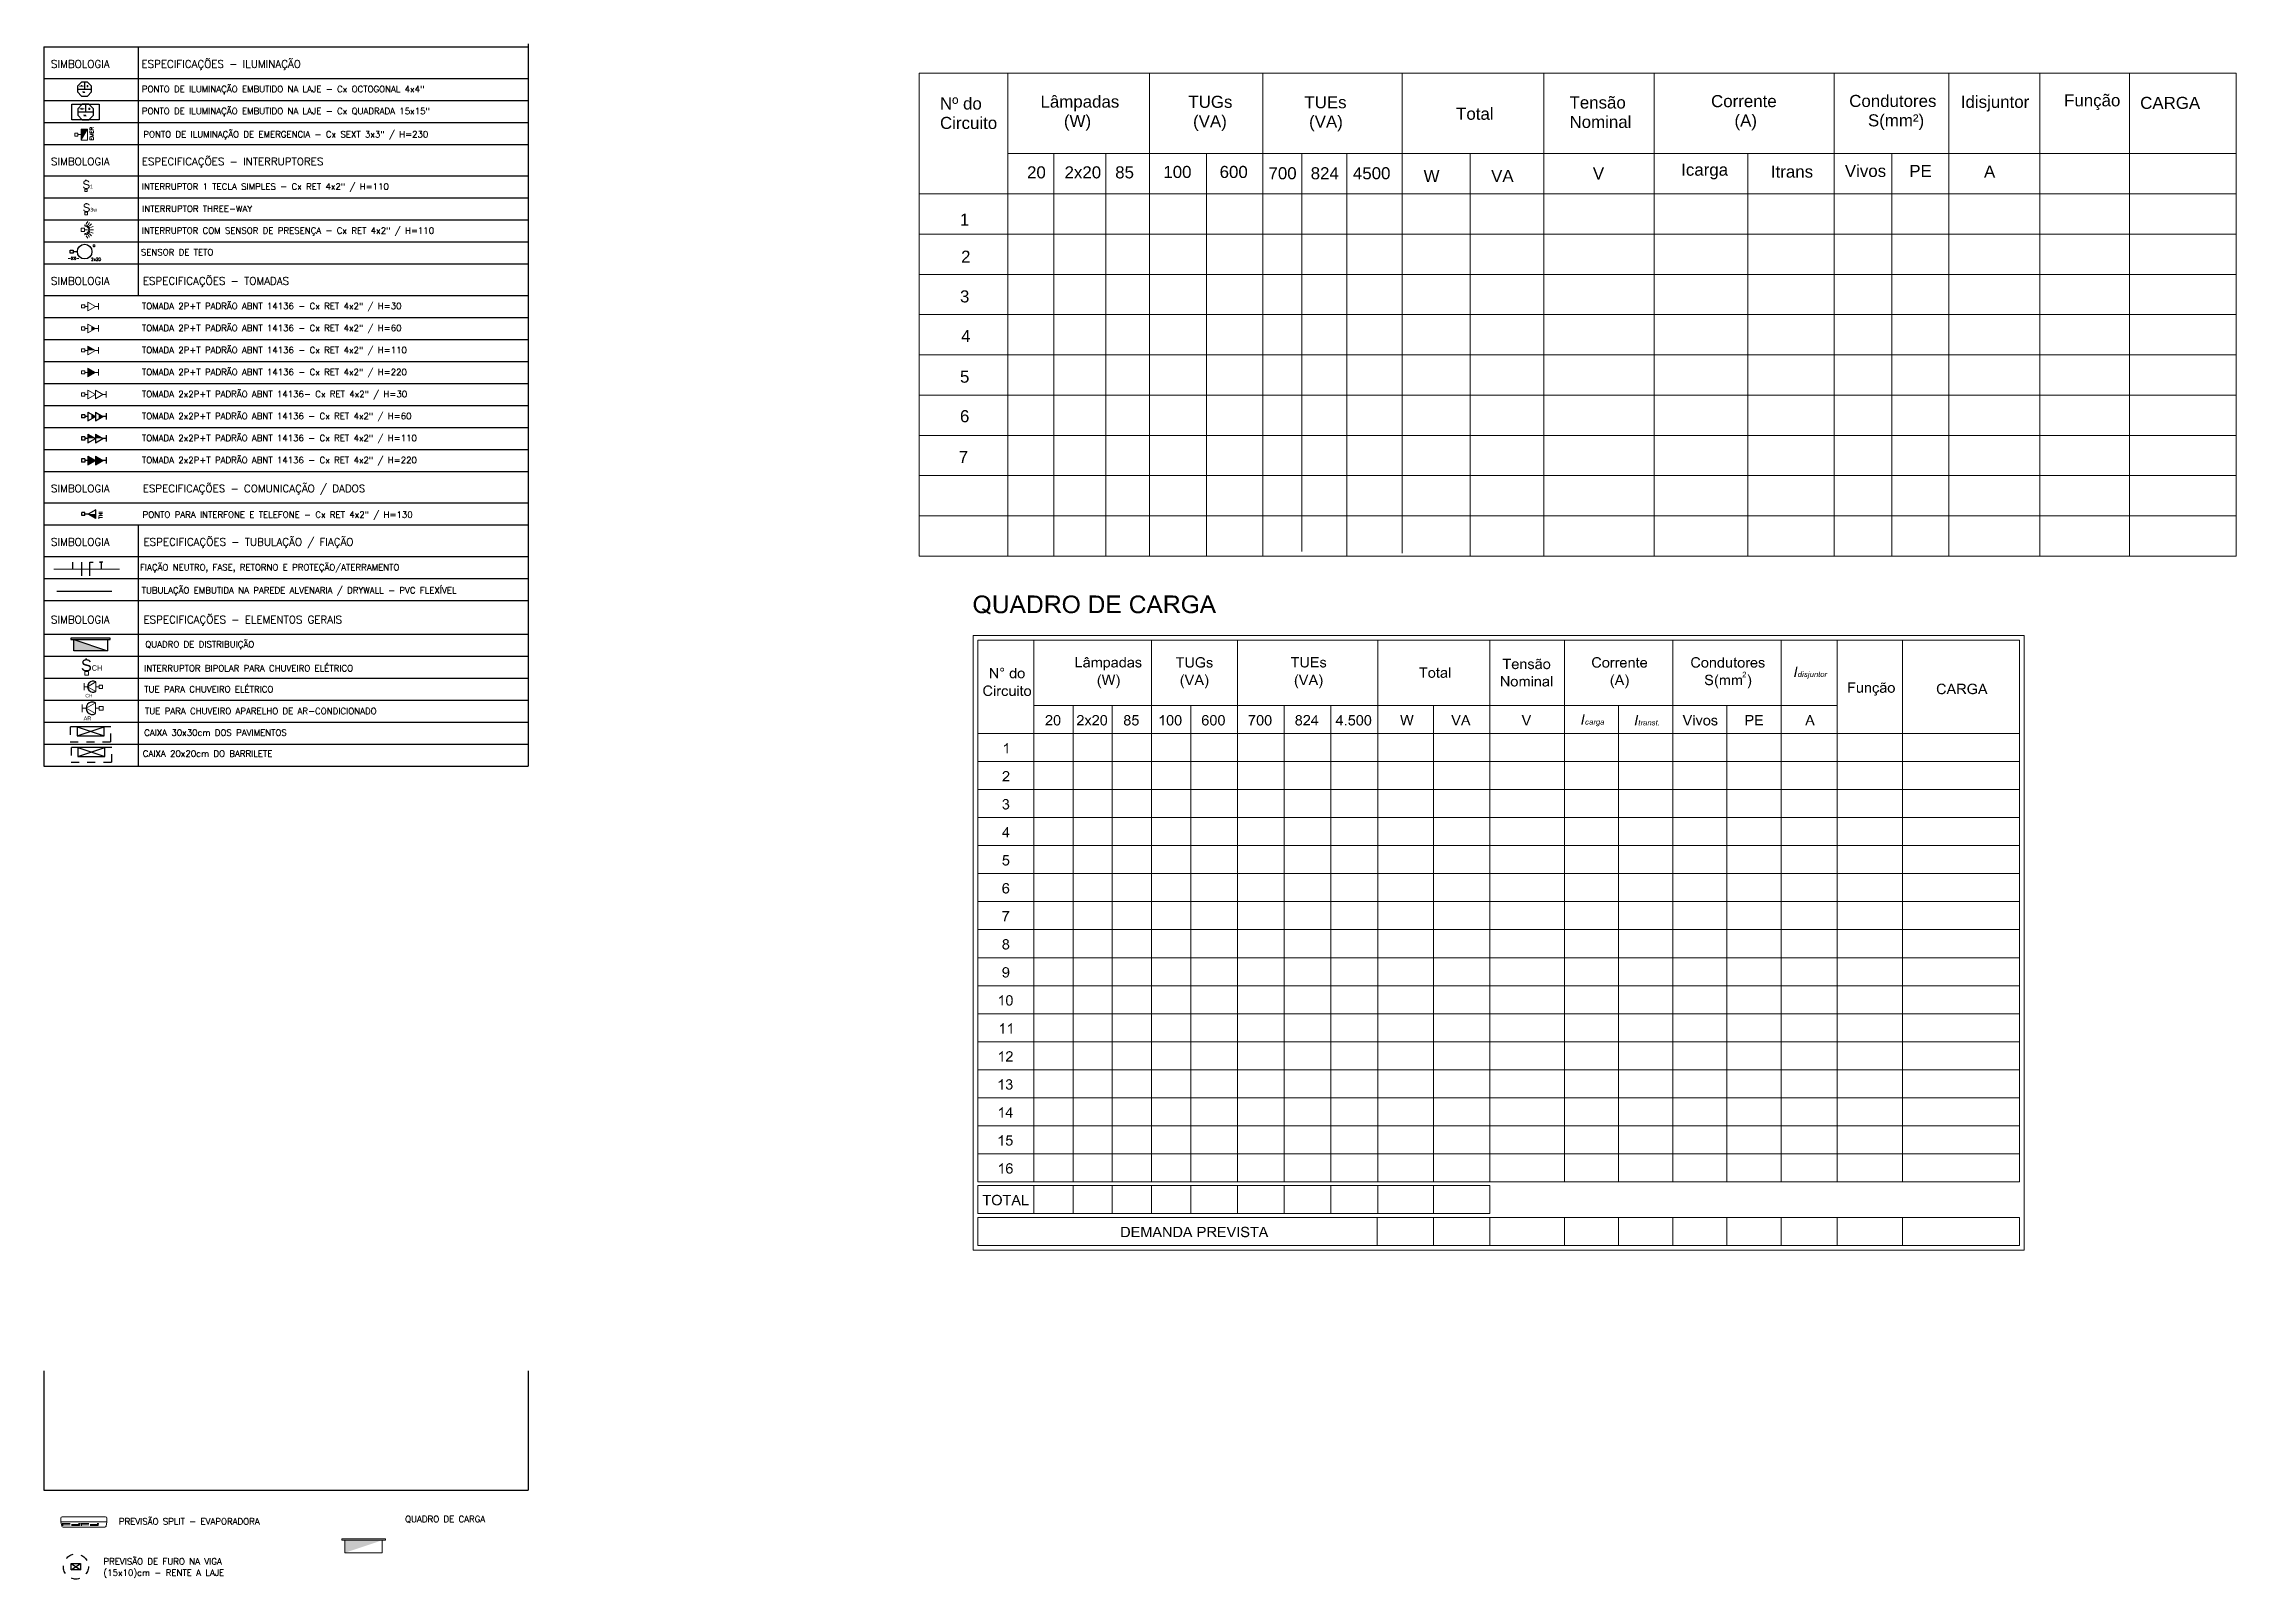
# Model space of a CAD drawing. Header units: inches. Extents: x 179598 to 179981, y 9195975 to 9196075.
# Drawn here: x 179703.95 to 179731.18, y 9196026.09 to 9196045.16 of the extents above; entities that cross this region are included whole.
import ezdxf

# ---------------------------------------------------------------- set-up
doc = ezdxf.new("R2010")
doc.units = ezdxf.units.IN
doc.header["$LTSCALE"] = 0.05
doc.header["$MEASUREMENT"] = 0
for name, pattern in [('ACAD_ISO03W100', [30, 12, -18]), ('CONTINU', [0]), ('DASH2', [0.75, 0.5, -0.25]), ('HIDDEN2', [0.1875, 0.125, -0.0625])]:
    doc.linetypes.add(name, pattern=pattern)
for name, color, linetype, lineweight in [('Cargas', 150, 'Continuous', 30), ('Comunicação', 170, 'Continuous', 30), ('Eletrodutos', 220, 'Continuous', 25), ('FNT', 30, 'Continuous', 25), ('HASTES', 250, 'Continuous', 25)]:
    doc.layers.add(name, color=color, linetype=linetype, lineweight=lineweight)
for name, color, linetype in [('Electric', 10, 'Continuous'), ('FUROVIGA', 220, 'Continuous'), ('ILUMINAÇÃO', 3, 'Continuous'), ('PTF', 1, 'Continuous'), ('PTO', 1, 'Continuous'), ('split', 210, 'Continuous'), ('TEP', 40, 'DASH2'), ('TEXTO', 250, 'Continuous')]:
    doc.layers.add(name, color=color, linetype=linetype)
doc.styles.add('Cota', font='arial.ttf')
doc.styles.add('romans', font='romans.shx', dxfattribs={"width": 1.4})
doc.styles.get("Standard").update_dxf_attribs({"font": ''})
doc.styles.get('Standard').set_extended_font_data('txt.shx')

msp = doc.modelspace()

# ---------------------------------------------------------------- texts
at = {"color": 3, "attachment_point": 1}
for insert, char_height in [((179704.482, 9196044.648), 0.0219), ((179704.504, 9196044.368), 0.0245)]:
    msp.add_mtext_dynamic_manual_height_columns('a', width=0.27045, gutter_width=1, heights=[0], dxfattribs=dict(at, insert=insert, char_height=char_height))
at = {"color": 1, "char_height": 0.0378, "attachment_point": 1}
for s, insert in [('a', (179704.555, 9196042.677)), ('-XX-', (179704.242, 9196042.514)), ('2x20', (179704.534, 9196042.502))]:
    msp.add_mtext_dynamic_manual_height_columns(s, width=0.27045, gutter_width=1, heights=[0], dxfattribs=dict(at, insert=insert))
at = {"layer": 'Cargas', "linetype": 'CONTINU', "lineweight": 20, "style": 'Cota'}
for s, p in [('Nº do', (179715.079, 9196044.343)), ('Lâmpadas', (179716.327, 9196044.367)), ('TUGs', (179718.164, 9196044.364)), ('TUEs', (179719.605, 9196044.359)), ('Tensão', (179722.898, 9196044.356)), ('Corrente', (179724.656, 9196044.373)), ('Condutores', (179726.372, 9196044.375)), ('Idisjuntor', (179727.758, 9196044.364)), ('Função', (179729.041, 9196044.383)), ('CARGA', (179729.986, 9196044.351)), ('Circuito', (179715.079, 9196044.102)), ('     (W)', (179716.327, 9196044.126)), (' (VA)', (179718.164, 9196044.123)), (' (VA)', (179719.605, 9196044.118)), ('Total', (179721.489, 9196044.216)), ('Nominal', (179722.898, 9196044.115)), ('     (A)', (179724.656, 9196044.132)), ('    S(mm²)', (179726.372, 9196044.134)), ('Icarga', (179724.285, 9196043.521)), ('20    2x20   85', (179716.16, 9196043.488)), ('100      600', (179717.853, 9196043.493)), ('700   824   4500', (179719.159, 9196043.477)), ('W           VA', (179721.086, 9196043.443)), ('V', (179723.188, 9196043.474)), ('Itrans', (179725.399, 9196043.497)), ('Vivos', (179726.318, 9196043.506)), ('PE', (179727.118, 9196043.506)), ('A', (179728.046, 9196043.498)), ('1', (179715.326, 9196042.901)), ('2', (179715.341, 9196042.44)), ('3', (179715.327, 9196041.947)), ('4', (179715.342, 9196041.456)), ('5', (179715.327, 9196040.95)), ('6', (179715.327, 9196040.459)), ('7', (179715.312, 9196039.953))]:
    msp.add_text(s, height=0.15, dxfattribs=at).set_placement(p)
at = {"layer": 'ILUMINAÇÃO'}
for s, height, p in [('-X-', 0.0173, (179704.388, 9196044.628)), (' VA', 0.0173, (179704.415, 9196044.55)), ('-X-', 0.0194, (179704.393, 9196044.343)), (' VA', 0.0194, (179704.426, 9196044.26))]:
    msp.add_text(s, height=height, dxfattribs=at).set_placement(p)
at = {"layer": 'PTF', "color": 2, "style": 'romans'}
msp.add_text('EMER', height=0.0469, rotation=90, dxfattribs=at).set_placement((179704.566, 9196043.96))
at = {"layer": 'PTF', "color": 2, "style": 'romans', "text_generation_flag": 2}
msp.add_text('INT', height=0.0469, rotation=90, dxfattribs=at).set_placement((179704.678, 9196039.351))
at = {"layer": 'TEXTO', "color": 4, "style": 'romans'}
for s, height, p in [('SIMBOLOGIA', 0.0938, (179704.037, 9196044.862)), ('ESPECIFICAÇÕES - ILUMINAÇÃO', 0.09375, (179705.16, 9196044.862)), ('SIMBOLOGIA', 0.0938, (179704.037, 9196043.651)), ('ESPECIFICAÇÕES - INTERRUPTORES', 0.09375, (179705.165, 9196043.651)), ('SIMBOLOGIA', 0.0938, (179704.037, 9196042.167)), ('ESPECIFICAÇÕES - TOMADAS', 0.09375, (179705.178, 9196042.167)), ('SIMBOLOGIA', 0.0938, (179704.037, 9196039.589)), ('ESPECIFICAÇÕES - COMUNICAÇÃO / DADOS', 0.09375, (179705.176, 9196039.589)), ('ESPECIFICAÇÕES - TUBULAÇÃO / FIAÇÃO', 0.09375, (179705.186, 9196038.925)), ('SIMBOLOGIA', 0.0938, (179704.037, 9196038.925)), ('SIMBOLOGIA', 0.0938, (179704.037, 9196037.96)), ('ESPECIFICAÇÕES - ELEMENTOS GERAIS', 0.09375, (179705.186, 9196037.96))]:
    msp.add_text(s, height=height, dxfattribs=at).set_placement(p)
at = {"layer": 'TEXTO', "style": 'romans'}
for s, p in [('PONTO DE ILUMINAÇÃO EMBUTIDO NA LAJE - Cx OCTOGONAL 4x4"', (179705.166, 9196044.558)), ('PONTO DE ILUMINAÇÃO EMBUTIDO NA LAJE - Cx QUADRADA 15x15"', (179705.166, 9196044.285)), ('PONTO DE ILUMINAÇÃO DE EMERGENCIA - Cx SEXT 3x3" / H=230', (179705.184, 9196043.997)), ('INTERRUPTOR 1 TECLA SIMPLES - Cx RET 4x2" / H=110', (179705.166, 9196043.348)), ('INTERRUPTOR THREE-WAY', (179705.169, 9196043.071)), ('INTERRUPTOR COM SENSOR DE PRESENÇA - Cx RET 4x2" / H=110', (179705.166, 9196042.801)), ('SENSOR DE TETO', (179705.153, 9196042.532)), ('TOMADA 2P+T PADRÃO ABNT 14136 - Cx RET 4x2" / H=30', (179705.166, 9196041.863)), ('TOMADA 2P+T PADRÃO ABNT 14136 - Cx RET 4x2" / H=60', (179705.166, 9196041.59)), ('TOMADA 2P+T PADRÃO ABNT 14136 - Cx RET 4x2" / H=110', (179705.166, 9196041.316)), ('TOMADA 2P+T PADRÃO ABNT 14136 - Cx RET 4x2" / H=220', (179705.166, 9196041.043)), ('TOMADA 2x2P+T PADRÃO ABNT 14136- Cx RET 4x2" / H=30', (179705.166, 9196040.769)), ('TOMADA 2x2P+T PADRÃO ABNT 14136 - Cx RET 4x2" / H=60', (179705.166, 9196040.496)), ('TOMADA 2x2P+T PADRÃO ABNT 14136 - Cx RET 4x2" / H=110', (179705.166, 9196040.223)), ('TOMADA 2x2P+T PADRÃO ABNT 14136 - Cx RET 4x2" / H=220', (179705.166, 9196039.949)), ('PONTO PARA INTERFONE E TELEFONE - Cx RET 4x2" / H=130', (179705.174, 9196039.272)), ('FIAÇÃO NEUTRO, FASE, RETORNO E PROTEÇÃO/ATERRAMENTO', (179705.143, 9196038.617)), ('TUBULAÇÃO EMBUTIDA NA PAREDE ALVENARIA / DRYWALL - PVC FLEXÍVEL', (179705.163, 9196038.332)), ('QUADRO DE DISTRIBUIÇÃO', (179705.208, 9196037.661)), ('INTERRUPTOR BIPOLAR PARA CHUVEIRO ELÉTRICO', (179705.194, 9196037.364)), ('TUE PARA CHUVEIRO ELÉTRICO', (179705.195, 9196037.103)), ('TUE PARA CHUVEIRO APARELHO DE AR-CONDICIONADO', (179705.204, 9196036.831)), ('CAIXA 30x30cm DOS PAVIMENTOS', (179705.194, 9196036.563)), ('CAIXA 20x20cm DO BARRILETE', (179705.177, 9196036.303)), ('PREVISÃO SPLIT - EVAPORADORA', (179704.88, 9196026.764)), ('QUADRO DE CARGA', (179708.436, 9196026.793)), ('PREVISÃO DE FURO NA VIGA', (179704.688, 9196026.267)), ('(15x10)cm - RENTE A LAJE', (179704.688, 9196026.127))]:
    msp.add_text(s, height=0.07813, dxfattribs=at).set_placement(p)

# ---------------------------------------------------------------- blocks, each defined once
blk = doc.blocks.new('ie')
at = {"lineweight": 5}
for p, q in [((0, 0.05), (-0.1, 0.05)), ((-0.1, 0.05), (-0.1, -0.05)), ((0, 0.05), (0, -0.05)), ((0.1, 0), (0, 0)), ((0.1, 0.175), (0.1, -0.175)), ((0.1, 0.175), (0.3, 0.175)), ((0.1, -0.175), (0.3, 0.175)), ((0.3, 0.175), (0.3, -0.175)), ((0, -0.05), (-0.1, -0.05)), ((0.1, -0.175), (0.3, -0.175))]:
    blk.add_line(p, q, dxfattribs=at)
blk.add_solid([(0.1, 0.175), (0.3, 0.175), (0.1, -0.175), (0.2, 0)], dxfattribs=at)
blk = doc.blocks.new('TA100')
at = {"lineweight": 5}
for p, q in [((-0.139, 0.1), (0, 0.34)), ((-0.139, 0.1), (0, 0.1)), ((-0.1, 0.44), (0.1, 0.44)), ((-0.05, 0), (0.05, 0)), ((-0.05, 0), (-0.05, -0.1)), ((0, 0.44), (0, 0.34)), ((0.139, 0.1), (0, 0.34)), ((0, 0.1), (0, 0)), ((0, 0.1), (0.139, 0.1)), ((0.05, 0), (0.05, -0.1)), ((-0.05, -0.1), (0.05, -0.1))]:
    blk.add_line(p, q, dxfattribs=at)
blk.add_solid([(0, 0.1), (0, 0.34), (-0.139, 0.1)], dxfattribs=at)
blk = doc.blocks.new('TA60')
at = {"lineweight": 5}
for p, q in [((-0.139, 0.1), (0, 0.34)), ((-0.139, 0.1), (0.139, 0.1)), ((-0.1, 0.44), (0.1, 0.44)), ((-0.069, 0.22), (0.069, 0.22)), ((-0.05, 0), (-0.05, -0.1)), ((-0.05, 0), (0.05, 0)), ((0, 0.44), (0, 0.34)), ((0.139, 0.1), (0, 0.34)), ((0, 0.1), (0, 0)), ((0.05, 0), (0.05, -0.1)), ((-0.05, -0.1), (0.05, -0.1))]:
    blk.add_line(p, q, dxfattribs=at)
blk.add_lwpolyline([(0, 0.22, 0.139, 0, 0), (0, 0.34, 0, 0, 0)], format="xyseb", dxfattribs=at)
blk = doc.blocks.new('ta30')
at = {"lineweight": 5}
for p, q in [((-0.139, 0.1), (0, 0.34)), ((-0.139, 0.1), (0.139, 0.1)), ((-0.1, 0.44), (0.1, 0.44)), ((-0.05, 0), (-0.05, -0.1)), ((-0.05, 0), (0.05, 0)), ((0, 0.44), (0, 0.34)), ((0.139, 0.1), (0, 0.34)), ((0, 0.1), (0, 0)), ((0.05, 0), (0.05, -0.1)), ((-0.05, -0.1), (0.05, -0.1))]:
    blk.add_line(p, q, dxfattribs=at)
blk = doc.blocks.new('ta220')
at = {"lineweight": 5}
for p, q in [((-0.139, 0.1), (0, 0.34)), ((-0.139, 0.1), (0.139, 0.1)), ((-0.1, 0.44), (0.1, 0.44)), ((0, 0.44), (0, 0.34)), ((0.139, 0.1), (0, 0.34)), ((0, 0.1), (0, 0)), ((-0.05, 0), (0.05, 0)), ((-0.05, 0), (-0.05, -0.1)), ((-0.05, -0.1), (0.05, -0.1)), ((0.05, 0), (0.05, -0.1))]:
    blk.add_line(p, q, dxfattribs=at)
blk.add_solid([(0.139, 0.1), (0, 0.34), (-0.139, 0.1)], dxfattribs=at)
blk = doc.blocks.new('TTA220')
for p, q in [((-0.139, 0.34), (0, 0.58)), ((-0.139, 0.1), (0, 0.34)), ((-0.139, 0.34), (0.139, 0.34)), ((-0.139, 0.1), (0.139, 0.1)), ((-0.1, 0.68), (0.1, 0.68)), ((0, 0.68), (0, 0.58)), ((0.139, 0.34), (0, 0.58)), ((0.139, 0.1), (0, 0.34)), ((0, 0.1), (0, 0)), ((-0.05, 0), (-0.05, -0.1)), ((-0.05, 0), (0.05, 0)), ((-0.05, -0.1), (0.05, -0.1)), ((0.05, 0), (0.05, -0.1))]:
    blk.add_line(p, q)
for points in [[(0.139, 0.34), (0, 0.58), (-0.139, 0.34)], [(0.139, 0.1), (0, 0.34), (-0.139, 0.1)]]:
    blk.add_solid(points)
blk = doc.blocks.new('TTA60')
for p, q in [((-0.139, 0.34), (0, 0.58)), ((-0.139, 0.1), (0, 0.34)), ((-0.139, 0.34), (0.139, 0.34)), ((-0.139, 0.1), (0.139, 0.1)), ((-0.1, 0.68), (0.1, 0.68)), ((-0.069, 0.46), (0.069, 0.46)), ((-0.069, 0.22), (0.069, 0.22)), ((0, 0.68), (0, 0.58)), ((0.139, 0.34), (0, 0.58)), ((0.139, 0.1), (0, 0.34)), ((0, 0.1), (0, 0)), ((-0.05, 0), (0.05, 0)), ((-0.05, 0), (-0.05, -0.1)), ((-0.05, -0.1), (0.05, -0.1)), ((0.05, 0), (0.05, -0.1))]:
    blk.add_line(p, q)
for points in [[(0, 0.46, 0.139, 0, 0), (0, 0.58, 0, 0, 0)], [(0, 0.22, 0.139, 0, 0), (0, 0.34, 0, 0, 0)]]:
    blk.add_lwpolyline(points, format="xyseb")
blk = doc.blocks.new('tta100')
for p, q in [((-0.139, 0.34), (0, 0.58)), ((-0.139, 0.1), (0, 0.34)), ((-0.139, 0.34), (0.139, 0.34)), ((-0.139, 0.1), (0.139, 0.1)), ((-0.1, 0.68), (0.1, 0.68)), ((-0.05, 0), (0.05, 0)), ((-0.05, 0), (-0.05, -0.1)), ((0, 0.68), (0, 0.58)), ((0.139, 0.34), (0, 0.58)), ((0.139, 0.1), (0, 0.34)), ((0, 0.1), (0, 0)), ((0.05, 0), (0.05, -0.1)), ((-0.05, -0.1), (0.05, -0.1))]:
    blk.add_line(p, q)
for points in [[(0, 0.34), (0, 0.58), (-0.139, 0.34)], [(0, 0.1), (0, 0.34), (-0.139, 0.1)]]:
    blk.add_solid(points)
blk = doc.blocks.new('TTA30')
at = {"lineweight": 5}
for p, q in [((-0.139, 0.34), (0, 0.58)), ((-0.139, 0.1), (0, 0.34)), ((-0.139, 0.34), (0.139, 0.34)), ((-0.139, 0.1), (0.139, 0.1)), ((-0.1, 0.68), (0.1, 0.68)), ((-0.05, 0), (-0.05, -0.1)), ((-0.05, 0), (0.05, 0)), ((0, 0.68), (0, 0.58)), ((0.139, 0.34), (0, 0.58)), ((0.139, 0.1), (0, 0.34)), ((0, 0.1), (0, 0)), ((0.05, 0), (0.05, -0.1)), ((-0.05, -0.1), (0.05, -0.1))]:
    blk.add_line(p, q, dxfattribs=at)
blk = doc.blocks.new('A$C211134A1')
at = {"lineweight": 5}
for p, q in [((0, 4), (0, 77.5)), ((9.8, 81.5), (2, 80)), ((16, 81.5), (10.2, 81.5)), ((18.5, 79), (18.5, 2.5)), ((9.8, 0), (2, 1.5)), ((16, 0), (10.2, 0))]:
    blk.add_line(p, q, dxfattribs=at)
at = {"linetype": 'ACAD_ISO03W100', "lineweight": 5, "ltscale": 0.1}
for p, q in [((4.5, 79), (2.9, 78)), ((6.5, 79), (4.9, 78)), ((4.5, 47.7), (2.9, 48.7)), ((4.5, 46), (2.9, 45)), ((6.5, 47.7), (4.9, 48.7)), ((6.5, 46), (4.9, 45)), ((4.5, 14.7), (2.9, 15.7)), ((6.5, 14.7), (4.9, 15.7))]:
    blk.add_line(p, q, dxfattribs=at)
for points in [[(2.9, 48.7), (2.9, 78)], [(4.5, 79), (4.5, 47.7)], [(4.9, 48.7), (4.9, 78)], [(6.5, 79), (6.5, 47.7)], [(2.9, 15.7), (2.9, 45)], [(4.5, 46), (4.5, 14.7)], [(4.9, 15.7), (4.9, 45)], [(6.5, 46), (6.5, 14.7)]]:
    blk.add_lwpolyline(points, dxfattribs=at)
at = {"lineweight": 5}
blk.add_lwpolyline([(9.8, 81.5), (9.8, 0)], dxfattribs=at)
for centre, start, end in [((2.5, 77.5), 100.9677, 180), ((10.2, 79), 90, 100.9677), ((16, 79), 0, 90), ((2.5, 4), 180, 259.0323), ((10.2, 2.5), 259.0323, 270), ((16, 2.5), 270, 0)]:
    blk.add_arc(centre, 2.5, start, end, dxfattribs=at)
blk = doc.blocks.new('QDC')
at = {"layer": 'Electric', "lineweight": 25}
h = blk.add_hatch(color=256, dxfattribs=at)
h.dxf.hatch_style = 1
h.paths.add_polyline_path([(0.3, 0), (-0.3, 0.2), (-0.3, 0)])
blk.add_line((-0.3, 0.2), (0.3, 0), dxfattribs=at)
for points in [[(-0.35, 0.2), (0.35, 0.2), (0.35, 0.225), (-0.35, 0.225)], [(-0.3, 0.2), (0.3, 0.2), (0.3, 0), (-0.3, 0)]]:
    blk.add_lwpolyline(points, close=True, dxfattribs=at)
blk = doc.blocks.new('Quadro de Com')
at = {"layer": 'Comunicação', "linetype": 'CONTINU', "lineweight": 20}
h = blk.add_hatch(color=256, dxfattribs=at)
h.dxf.hatch_style = 1
h.paths.add_polyline_path([(-0.232, 0), (-0.232, -0.155), (0.232, 0)])
blk.add_lwpolyline([(-0.27, 0), (-0.27, 0.019), (0.27, 0.019), (0.27, 0), (-0.27, 0), (-0.232, 0), (-0.232, -0.155), (0.232, -0.155), (0.232, 0)], dxfattribs=at)
blk = doc.blocks.new('QuadroCarga Model')
at = {"layer": 'Cargas', "linetype": 'CONTINU', "lineweight": 20, "transparency": 33554559}
for points in [[(1.447, 11.068), (1.447, 11.17), (1.433, 11.17), (1.433, 11.128), (1.319, 11.128), (1.319, 11.11), (1.433, 11.11), (1.433, 11.068)], [(8.897, 11.178), (8.897, 11.198), (8.895, 11.204), (8.893, 11.21), (8.891, 11.216), (8.889, 11.222), (8.887, 11.226), (8.885, 11.232), (8.883, 11.234), (8.879, 11.238), (8.877, 11.244), (8.873, 11.248), (8.869, 11.252), (8.863, 11.256), (8.859, 11.26), (8.855, 11.264), (8.849, 11.266), (8.843, 11.27), (8.843, 11.27), (8.837, 11.272), (8.833, 11.274), (8.827, 11.276), (8.821, 11.278), (8.815, 11.28), (8.809, 11.28), (8.803, 11.282), (8.785, 11.282), (8.765, 11.282), (8.759, 11.28), (8.753, 11.28), (8.747, 11.278), (8.743, 11.276), (8.737, 11.274), (8.731, 11.272), (8.725, 11.27), (8.725, 11.268), (8.719, 11.266), (8.713, 11.262), (8.709, 11.26), (8.705, 11.256), (8.701, 11.252), (8.697, 11.246), (8.693, 11.242), (8.689, 11.238), (8.685, 11.232), (8.685, 11.23), (8.681, 11.226), (8.679, 11.22), (8.677, 11.214), (8.675, 11.208), (8.673, 11.202), (8.673, 11.196), (8.671, 11.19), (8.671, 11.17), (8.673, 11.164), (8.673, 11.158), (8.675, 11.152), (8.675, 11.146), (8.677, 11.14), (8.679, 11.136), (8.683, 11.13), (8.685, 11.124), (8.685, 11.084), (8.687, 11.09), (8.691, 11.096), (8.695, 11.1), (8.697, 11.178), (8.697, 11.192), (8.699, 11.198), (8.699, 11.202), (8.703, 11.208), (8.705, 11.214), (8.707, 11.218), (8.711, 11.224), (8.715, 11.228), (8.719, 11.232), (8.723, 11.234), (8.727, 11.238), (8.731, 11.24), (8.735, 11.244), (8.741, 11.246), (8.747, 11.248), (8.753, 11.25), (8.757, 11.25), (8.765, 11.252), (8.785, 11.252), (8.805, 11.252), (8.811, 11.25), (8.817, 11.25), (8.823, 11.248), (8.829, 11.246), (8.833, 11.244), (8.839, 11.24), (8.843, 11.238), (8.847, 11.236), (8.851, 11.232), (8.851, 11.232), (8.855, 11.226), (8.859, 11.222), (8.863, 11.218), (8.865, 11.212), (8.867, 11.208), (8.869, 11.202), (8.871, 11.196), (8.873, 11.19), (8.873, 11.108), (8.877, 11.114), (8.881, 11.118), (8.883, 11.124), (8.885, 11.126), (8.887, 11.132), (8.891, 11.136), (8.893, 11.142), (8.893, 11.148), (8.895, 11.154), (8.897, 11.16), (8.897, 11.172)], [(8.873, 11.108), (8.873, 11.178), (8.873, 11.166), (8.871, 11.16), (8.869, 11.154), (8.867, 11.15), (8.865, 11.144), (8.863, 11.138), (8.859, 11.134), (8.855, 11.13), (8.851, 11.126), (8.847, 11.122), (8.841, 11.118), (8.837, 11.116), (8.831, 11.112), (8.827, 11.11), (8.821, 11.108), (8.815, 11.106), (8.809, 11.106), (8.803, 11.104), (8.765, 11.104), (8.759, 11.106), (8.753, 11.108), (8.747, 11.108), (8.741, 11.11), (8.737, 11.112), (8.731, 11.116), (8.727, 11.118), (8.723, 11.122), (8.719, 11.126), (8.715, 11.128), (8.715, 11.178), (8.715, 11.176), (8.713, 11.17), (8.711, 11.164), (8.707, 11.16), (8.705, 11.154), (8.701, 11.148), (8.699, 11.154), (8.699, 11.16), (8.697, 11.166), (8.697, 11.178), (8.695, 11.1), (8.699, 11.106), (8.701, 11.104), (8.705, 11.1), (8.709, 11.096), (8.715, 11.092), (8.719, 11.09), (8.725, 11.086), (8.731, 11.084), (8.737, 11.082), (8.737, 11.082), (8.743, 11.08), (8.747, 11.078), (8.753, 11.076), (8.759, 11.076), (8.765, 11.074), (8.785, 11.074), (8.803, 11.074), (8.809, 11.076), (8.815, 11.076), (8.821, 11.078), (8.827, 11.08), (8.833, 11.082), (8.837, 11.084), (8.843, 11.086), (8.845, 11.086), (8.851, 11.09), (8.855, 11.094), (8.861, 11.096), (8.865, 11.1), (8.869, 11.104)], [(8.735, 11.17), (8.715, 11.178), (8.715, 11.128), (8.717, 11.132), (8.721, 11.136), (8.723, 11.142), (8.727, 11.146), (8.729, 11.152), (8.731, 11.158), (8.733, 11.164)], [(1.437, 11.032), (1.435, 11.036), (1.433, 11.038), (1.431, 11.04), (1.429, 11.042), (1.425, 11.044), (1.423, 11.044), (1.421, 11.046), (1.417, 11.048), (1.415, 11.05), (1.411, 11.05), (1.407, 11.052), (1.405, 11.052), (1.401, 11.054), (1.393, 11.054), (1.389, 11.056), (1.381, 11.056), (1.377, 11.056), (1.373, 11.054), (1.367, 11.054), (1.363, 11.052), (1.359, 11.052), (1.357, 11.05), (1.353, 11.05), (1.349, 11.048), (1.349, 11.048), (1.345, 11.046), (1.343, 11.044), (1.339, 11.042), (1.337, 11.04), (1.335, 11.038), (1.331, 11.034), (1.329, 11.032), (1.327, 11.03), (1.325, 11.026), (1.325, 11.024), (1.323, 11.022), (1.321, 11.018), (1.321, 11.014), (1.319, 11.012), (1.319, 11.008), (1.317, 11.004), (1.317, 10.982), (1.319, 10.978), (1.319, 10.976), (1.321, 10.972), (1.321, 10.968), (1.323, 10.966), (1.325, 10.962), (1.325, 10.962), (1.327, 10.958), (1.329, 10.956), (1.331, 10.952), (1.331, 11.002), (1.333, 11.004), (1.333, 11.008), (1.335, 11.012), (1.337, 11.014), (1.339, 11.018), (1.341, 11.02), (1.343, 11.022), (1.345, 11.026), (1.345, 11.026), (1.349, 11.028), (1.351, 11.03), (1.353, 11.032), (1.357, 11.032), (1.359, 11.034), (1.363, 11.036), (1.369, 11.036), (1.373, 11.038), (1.393, 11.038), (1.397, 11.036), (1.405, 11.036), (1.407, 11.034), (1.411, 11.032), (1.413, 11.032), (1.417, 11.03), (1.419, 11.028), (1.421, 11.026), (1.423, 11.024), (1.425, 11.022), (1.427, 11.02), (1.429, 11.016), (1.431, 11.014), (1.433, 11.01), (1.433, 11.008), (1.435, 11.004), (1.435, 10.994)], [(1.447, 10.818), (1.447, 10.92), (1.433, 10.92), (1.433, 10.878), (1.319, 10.878), (1.319, 10.86), (1.433, 10.86), (1.433, 10.818)], [(1.451, 10.994), (1.451, 10.998), (1.449, 11.002), (1.449, 11.008), (1.447, 11.012), (1.447, 11.016), (1.445, 11.018), (1.445, 11.022), (1.443, 11.024), (1.441, 11.028), (1.439, 11.03), (1.437, 11.032), (1.435, 10.994), (1.435, 10.984), (1.433, 10.98), (1.433, 10.976), (1.431, 10.974), (1.429, 10.97), (1.427, 10.968), (1.425, 10.966), (1.423, 10.962), (1.421, 10.96), (1.417, 10.958), (1.415, 10.956), (1.411, 10.954), (1.409, 10.954), (1.405, 10.952), (1.399, 10.952), (1.395, 10.95), (1.369, 10.95), (1.365, 10.952), (1.361, 10.952), (1.359, 10.954), (1.355, 10.956), (1.353, 10.956), (1.349, 10.958), (1.347, 10.96), (1.345, 10.962), (1.345, 10.962), (1.343, 10.964), (1.339, 10.968), (1.337, 10.97), (1.337, 10.974), (1.335, 10.976), (1.333, 10.98), (1.333, 10.984), (1.331, 10.986), (1.331, 10.994), (1.331, 10.952), (1.333, 10.95), (1.337, 10.948), (1.339, 10.946), (1.341, 10.944), (1.345, 10.942), (1.349, 10.94), (1.349, 10.94), (1.351, 10.938), (1.355, 10.936), (1.359, 10.936), (1.361, 10.934), (1.369, 10.934), (1.373, 10.932), (1.383, 10.932), (1.395, 10.932), (1.399, 10.934), (1.405, 10.934), (1.409, 10.936), (1.411, 10.936), (1.415, 10.938), (1.417, 10.94), (1.419, 10.94), (1.421, 10.942), (1.425, 10.944), (1.427, 10.946), (1.431, 10.948), (1.433, 10.95), (1.435, 10.952), (1.437, 10.956), (1.439, 10.958), (1.441, 10.962), (1.443, 10.962), (1.445, 10.966), (1.445, 10.97), (1.447, 10.972), (1.447, 10.976), (1.449, 10.98), (1.449, 10.986), (1.451, 10.99)], [(1.843, 10.92), (1.843, 10.932), (1.841, 10.932), (1.839, 10.934), (1.837, 10.934), (1.833, 10.936), (1.831, 10.94), (1.827, 10.942), (1.825, 10.946), (1.823, 10.948), (1.821, 10.95), (1.819, 10.952), (1.817, 10.956), (1.815, 10.958), (1.813, 10.936), (1.713, 10.936), (1.713, 10.92)], [(1.815, 10.958), (1.813, 10.962), (1.811, 10.966), (1.811, 10.968), (1.795, 10.968), (1.795, 10.968), (1.797, 10.964), (1.797, 10.962), (1.799, 10.958), (1.801, 10.956), (1.803, 10.952), (1.803, 10.952), (1.805, 10.948), (1.807, 10.944), (1.809, 10.942), (1.811, 10.94), (1.813, 10.936)], [(2.191, 10.922), (2.191, 10.934), (2.189, 10.934), (2.187, 10.936), (2.185, 10.936), (2.181, 10.938), (2.179, 10.942), (2.175, 10.944), (2.173, 10.948), (2.171, 10.95), (2.169, 10.952), (2.167, 10.954), (2.165, 10.958), (2.163, 10.96), (2.161, 10.938), (2.061, 10.938), (2.061, 10.922)], [(2.163, 10.96), (2.161, 10.964), (2.159, 10.968), (2.159, 10.97), (2.143, 10.97), (2.143, 10.97), (2.145, 10.966), (2.145, 10.964), (2.147, 10.96), (2.149, 10.958), (2.151, 10.954), (2.151, 10.954), (2.153, 10.95), (2.155, 10.946), (2.157, 10.944), (2.159, 10.942), (2.161, 10.938)], [(2.539, 10.92), (2.539, 10.932), (2.537, 10.932), (2.535, 10.934), (2.533, 10.934), (2.529, 10.936), (2.527, 10.94), (2.523, 10.942), (2.521, 10.946), (2.519, 10.948), (2.517, 10.95), (2.515, 10.952), (2.513, 10.956), (2.511, 10.958), (2.509, 10.936), (2.409, 10.936), (2.409, 10.92)], [(2.511, 10.958), (2.509, 10.962), (2.507, 10.966), (2.507, 10.968), (2.491, 10.968), (2.491, 10.968), (2.493, 10.964), (2.493, 10.962), (2.495, 10.958), (2.497, 10.956), (2.499, 10.952), (2.499, 10.952), (2.501, 10.948), (2.503, 10.944), (2.505, 10.942), (2.507, 10.94), (2.509, 10.936)], [(2.887, 10.922), (2.887, 10.934), (2.885, 10.934), (2.883, 10.936), (2.881, 10.936), (2.877, 10.938), (2.875, 10.942), (2.871, 10.944), (2.869, 10.948), (2.867, 10.95), (2.865, 10.952), (2.863, 10.954), (2.861, 10.958), (2.859, 10.96), (2.857, 10.938), (2.757, 10.938), (2.757, 10.922)], [(2.859, 10.96), (2.857, 10.964), (2.855, 10.968), (2.855, 10.97), (2.839, 10.97), (2.839, 10.97), (2.841, 10.966), (2.841, 10.964), (2.843, 10.96), (2.845, 10.958), (2.847, 10.954), (2.847, 10.954), (2.849, 10.95), (2.851, 10.946), (2.853, 10.944), (2.855, 10.942), (2.857, 10.938)], [(3.235, 10.92), (3.235, 10.932), (3.233, 10.932), (3.231, 10.934), (3.229, 10.934), (3.225, 10.936), (3.223, 10.94), (3.219, 10.942), (3.217, 10.946), (3.215, 10.948), (3.213, 10.95), (3.211, 10.952), (3.209, 10.956), (3.207, 10.958), (3.205, 10.936), (3.105, 10.936), (3.105, 10.92)], [(3.207, 10.958), (3.205, 10.962), (3.203, 10.966), (3.203, 10.968), (3.187, 10.968), (3.187, 10.968), (3.189, 10.964), (3.189, 10.962), (3.191, 10.958), (3.193, 10.956), (3.195, 10.952), (3.195, 10.952), (3.197, 10.948), (3.199, 10.944), (3.201, 10.942), (3.203, 10.94), (3.205, 10.936)], [(3.583, 10.908), (3.583, 10.92), (3.581, 10.92), (3.579, 10.922), (3.577, 10.922), (3.573, 10.924), (3.571, 10.928), (3.567, 10.93), (3.565, 10.934), (3.563, 10.936), (3.561, 10.938), (3.559, 10.94), (3.557, 10.944), (3.555, 10.946), (3.553, 10.924), (3.453, 10.924), (3.453, 10.908)], [(3.555, 10.946), (3.553, 10.95), (3.551, 10.954), (3.551, 10.956), (3.535, 10.956), (3.535, 10.956), (3.537, 10.952), (3.537, 10.95), (3.539, 10.946), (3.541, 10.944), (3.543, 10.94), (3.543, 10.94), (3.545, 10.936), (3.547, 10.932), (3.549, 10.93), (3.551, 10.928), (3.553, 10.924)], [(3.931, 10.92), (3.931, 10.932), (3.929, 10.932), (3.927, 10.934), (3.925, 10.934), (3.921, 10.936), (3.919, 10.94), (3.915, 10.942), (3.913, 10.946), (3.911, 10.948), (3.909, 10.95), (3.907, 10.952), (3.905, 10.956), (3.903, 10.958), (3.901, 10.936), (3.801, 10.936), (3.801, 10.92)], [(3.903, 10.958), (3.901, 10.962), (3.899, 10.966), (3.899, 10.968), (3.883, 10.968), (3.883, 10.968), (3.885, 10.964), (3.885, 10.962), (3.887, 10.958), (3.889, 10.956), (3.891, 10.952), (3.891, 10.952), (3.893, 10.948), (3.895, 10.944), (3.897, 10.942), (3.899, 10.94), (3.901, 10.936)], [(4.181, 10.906), (4.179, 10.922), (4.177, 10.922), (4.173, 10.92), (4.169, 10.92), (4.165, 10.918), (4.163, 10.918), (4.161, 10.916), (4.157, 10.914), (4.155, 10.91), (4.155, 10.91), (4.153, 10.906), (4.151, 10.904), (4.149, 10.9), (4.149, 10.898), (4.147, 10.894), (4.147, 10.876), (4.149, 10.874), (4.149, 10.87), (4.151, 10.868), (4.153, 10.864), (4.155, 10.862), (4.157, 10.858), (4.159, 10.856), (4.159, 10.886), (4.161, 10.89), (4.161, 10.894), (4.163, 10.896), (4.165, 10.9), (4.167, 10.902), (4.169, 10.904), (4.173, 10.904), (4.177, 10.906)], [(4.279, 10.884), (4.279, 10.888), (4.277, 10.892), (4.277, 10.896), (4.275, 10.898), (4.275, 10.902), (4.273, 10.904), (4.271, 10.908), (4.269, 10.91), (4.267, 10.912), (4.265, 10.882), (4.265, 10.876), (4.263, 10.874), (4.261, 10.87), (4.259, 10.868), (4.257, 10.864), (4.255, 10.864), (4.253, 10.862), (4.251, 10.86), (4.247, 10.858), (4.227, 10.858), (4.223, 10.86), (4.219, 10.86), (4.217, 10.862), (4.215, 10.864), (4.213, 10.866), (4.211, 10.87), (4.209, 10.856), (4.195, 10.856), (4.191, 10.858), (4.185, 10.858), (4.181, 10.86), (4.177, 10.86), (4.175, 10.862), (4.173, 10.864), (4.171, 10.864), (4.167, 10.868), (4.165, 10.87), (4.163, 10.872), (4.161, 10.876), (4.161, 10.882), (4.159, 10.886), (4.159, 10.856), (4.161, 10.854), (4.163, 10.852), (4.167, 10.85), (4.169, 10.848), (4.173, 10.846), (4.177, 10.846), (4.177, 10.846), (4.179, 10.844), (4.183, 10.844), (4.185, 10.842), (4.193, 10.842), (4.195, 10.84), (4.217, 10.84), (4.233, 10.84), (4.237, 10.842), (4.245, 10.842), (4.247, 10.844), (4.249, 10.844), (4.253, 10.846), (4.257, 10.846), (4.259, 10.848), (4.263, 10.85), (4.265, 10.854), (4.267, 10.856), (4.269, 10.858), (4.271, 10.86), (4.273, 10.864), (4.275, 10.866), (4.277, 10.87), (4.277, 10.876), (4.279, 10.88)], [(4.211, 10.87), (4.209, 10.872), (4.207, 10.876), (4.207, 10.882), (4.205, 10.914), (4.203, 10.912), (4.201, 10.91), (4.199, 10.906), (4.197, 10.904), (4.195, 10.9), (4.195, 10.896), (4.193, 10.894), (4.193, 10.878), (4.195, 10.876), (4.195, 10.872), (4.197, 10.868), (4.197, 10.868), (4.199, 10.866), (4.201, 10.862), (4.205, 10.86), (4.207, 10.858), (4.209, 10.856)], [(4.267, 10.912), (4.265, 10.914), (4.261, 10.916), (4.259, 10.918), (4.255, 10.92), (4.253, 10.922), (4.249, 10.922), (4.247, 10.924), (4.221, 10.924), (4.219, 10.922), (4.215, 10.92), (4.213, 10.92), (4.209, 10.918), (4.207, 10.916), (4.205, 10.914), (4.207, 10.882), (4.207, 10.89), (4.209, 10.892), (4.209, 10.896), (4.211, 10.898), (4.215, 10.9), (4.215, 10.902), (4.217, 10.904), (4.221, 10.906), (4.223, 10.906), (4.227, 10.908), (4.241, 10.908), (4.245, 10.906), (4.249, 10.906), (4.251, 10.904), (4.255, 10.902), (4.257, 10.9), (4.259, 10.898), (4.261, 10.894), (4.263, 10.892), (4.265, 10.888), (4.265, 10.882)], [(4.561, 10.852), (4.561, 10.882), (4.559, 10.878), (4.559, 10.872), (4.557, 10.87), (4.555, 10.866), (4.553, 10.864), (4.551, 10.862), (4.547, 10.86), (4.545, 10.858), (4.541, 10.856), (4.527, 10.856), (4.523, 10.858), (4.521, 10.86), (4.517, 10.862), (4.515, 10.864), (4.513, 10.866), (4.511, 10.868), (4.509, 10.872), (4.509, 10.878), (4.507, 10.882), (4.507, 10.914), (4.505, 10.912), (4.503, 10.908), (4.501, 10.906), (4.499, 10.904), (4.497, 10.9), (4.497, 10.896), (4.495, 10.894), (4.495, 10.872), (4.497, 10.87), (4.497, 10.866), (4.499, 10.862), (4.501, 10.86), (4.501, 10.856), (4.503, 10.854), (4.507, 10.852), (4.509, 10.85), (4.511, 10.848), (4.513, 10.846), (4.517, 10.844), (4.519, 10.842), (4.523, 10.842), (4.527, 10.84), (4.541, 10.84), (4.545, 10.842), (4.549, 10.842), (4.551, 10.844), (4.555, 10.846), (4.555, 10.846), (4.557, 10.848)], [(4.627, 10.882), (4.627, 10.888), (4.625, 10.892), (4.625, 10.894), (4.623, 10.898), (4.623, 10.902), (4.621, 10.904), (4.619, 10.906), (4.617, 10.91), (4.615, 10.91), (4.613, 10.914), (4.609, 10.916), (4.607, 10.916), (4.603, 10.918), (4.601, 10.918), (4.597, 10.92), (4.591, 10.92), (4.587, 10.918), (4.583, 10.918), (4.581, 10.916), (4.577, 10.914), (4.577, 10.914), (4.575, 10.912), (4.573, 10.91), (4.571, 10.908), (4.569, 10.904), (4.567, 10.9), (4.567, 10.9), (4.565, 10.904), (4.565, 10.908), (4.563, 10.91), (4.561, 10.914), (4.557, 10.916), (4.555, 10.918), (4.555, 10.918), (4.551, 10.92), (4.549, 10.922), (4.545, 10.924), (4.523, 10.924), (4.521, 10.922), (4.517, 10.922), (4.515, 10.92), (4.511, 10.918), (4.509, 10.916), (4.507, 10.914), (4.507, 10.882), (4.509, 10.886), (4.509, 10.892), (4.511, 10.896), (4.513, 10.898), (4.515, 10.902), (4.519, 10.904), (4.521, 10.906), (4.523, 10.906), (4.527, 10.908), (4.541, 10.908), (4.545, 10.906), (4.547, 10.906), (4.549, 10.904), (4.553, 10.902), (4.555, 10.898), (4.557, 10.896), (4.559, 10.894), (4.559, 10.886), (4.561, 10.882), (4.561, 10.852), (4.563, 10.854), (4.563, 10.858), (4.565, 10.86), (4.567, 10.864), (4.567, 10.864), (4.569, 10.86), (4.571, 10.858), (4.573, 10.854), (4.573, 10.888), (4.575, 10.892), (4.577, 10.894), (4.579, 10.898), (4.581, 10.9), (4.583, 10.9), (4.587, 10.902), (4.589, 10.904), (4.595, 10.904), (4.599, 10.902), (4.601, 10.902), (4.605, 10.9), (4.607, 10.898), (4.609, 10.896), (4.611, 10.892), (4.613, 10.89), (4.613, 10.852), (4.617, 10.856), (4.617, 10.856), (4.619, 10.86), (4.621, 10.862), (4.623, 10.864), (4.625, 10.868), (4.625, 10.874), (4.627, 10.878)], [(4.973, 10.84), (4.973, 10.924), (4.957, 10.924), (4.957, 10.86), (4.957, 10.862), (4.953, 10.864), (4.951, 10.866), (4.949, 10.868), (4.945, 10.87), (4.943, 10.872), (4.939, 10.874), (4.937, 10.876), (4.933, 10.878), (4.931, 10.88), (4.927, 10.882), (4.923, 10.884), (4.921, 10.884), (4.919, 10.886), (4.915, 10.888), (4.913, 10.888), (4.909, 10.89), (4.905, 10.892), (4.903, 10.892), (4.899, 10.894), (4.895, 10.896), (4.893, 10.896), (4.889, 10.898), (4.885, 10.898), (4.881, 10.9), (4.877, 10.9), (4.873, 10.902), (4.869, 10.902), (4.865, 10.904), (4.855, 10.904), (4.851, 10.906), (4.845, 10.906), (4.845, 10.89), (4.849, 10.888), (4.863, 10.888), (4.867, 10.886), (4.871, 10.886), (4.873, 10.884), (4.881, 10.884), (4.883, 10.882), (4.885, 10.882), (4.889, 10.88), (4.893, 10.88), (4.895, 10.878), (4.899, 10.876), (4.903, 10.876), (4.905, 10.874), (4.909, 10.872), (4.913, 10.872), (4.915, 10.87), (4.919, 10.868), (4.921, 10.866), (4.925, 10.864), (4.929, 10.862), (4.931, 10.86), (4.935, 10.858), (4.939, 10.856), (4.941, 10.854), (4.945, 10.852), (4.947, 10.85), (4.951, 10.848), (4.953, 10.846), (4.955, 10.844), (4.957, 10.842), (4.959, 10.84)], [(5.311, 10.91), (5.307, 10.912), (5.307, 10.912), (5.305, 10.914), (5.303, 10.914), (5.301, 10.916), (5.297, 10.918), (5.295, 10.918), (5.291, 10.92), (5.289, 10.92), (5.285, 10.922), (5.281, 10.922), (5.279, 10.924), (5.267, 10.924), (5.263, 10.926), (5.247, 10.926), (5.243, 10.924), (5.231, 10.924), (5.227, 10.922), (5.221, 10.922), (5.217, 10.92), (5.215, 10.918), (5.213, 10.918), (5.209, 10.916), (5.207, 10.914), (5.205, 10.912), (5.205, 10.912), (5.201, 10.91), (5.199, 10.906), (5.197, 10.904), (5.195, 10.9), (5.195, 10.898), (5.193, 10.894), (5.191, 10.892), (5.191, 10.872), (5.193, 10.87), (5.193, 10.866), (5.195, 10.862), (5.197, 10.86), (5.197, 10.86), (5.199, 10.856), (5.201, 10.854), (5.203, 10.852), (5.203, 10.88), (5.205, 10.884), (5.205, 10.89), (5.207, 10.894), (5.209, 10.894), (5.211, 10.898), (5.213, 10.9), (5.215, 10.902), (5.219, 10.904), (5.221, 10.904), (5.225, 10.906), (5.231, 10.906), (5.235, 10.908), (5.235, 10.908), (5.239, 10.906), (5.243, 10.906), (5.247, 10.904), (5.249, 10.904), (5.253, 10.902), (5.255, 10.9), (5.257, 10.898), (5.259, 10.894), (5.259, 10.91), (5.269, 10.91), (5.273, 10.908), (5.281, 10.908), (5.283, 10.906), (5.289, 10.906), (5.291, 10.904), (5.295, 10.902), (5.297, 10.9), (5.301, 10.898), (5.303, 10.896), (5.305, 10.894), (5.305, 10.894), (5.307, 10.89), (5.309, 10.888), (5.309, 10.88)], [(5.277, 10.878), (5.277, 10.882), (5.275, 10.886), (5.275, 10.888), (5.273, 10.892), (5.273, 10.896), (5.271, 10.896), (5.269, 10.9), (5.267, 10.902), (5.265, 10.904), (5.263, 10.908), (5.259, 10.91), (5.259, 10.894), (5.261, 10.892), (5.261, 10.888), (5.263, 10.884), (5.263, 10.882), (5.265, 10.852), (5.267, 10.852), (5.269, 10.856), (5.271, 10.858), (5.273, 10.862), (5.275, 10.864), (5.275, 10.872), (5.277, 10.874)], [(5.323, 10.88), (5.323, 10.884), (5.321, 10.888), (5.321, 10.892), (5.319, 10.896), (5.319, 10.898), (5.317, 10.902), (5.315, 10.904), (5.313, 10.906), (5.311, 10.91), (5.309, 10.88), (5.309, 10.872), (5.307, 10.87), (5.305, 10.866), (5.303, 10.864), (5.303, 10.864), (5.299, 10.862), (5.297, 10.86), (5.293, 10.86), (5.289, 10.858), (5.291, 10.842), (5.293, 10.842), (5.297, 10.844), (5.299, 10.844), (5.303, 10.846), (5.307, 10.848), (5.309, 10.85), (5.311, 10.852), (5.313, 10.854), (5.315, 10.856), (5.317, 10.858), (5.319, 10.862), (5.321, 10.864), (5.321, 10.872), (5.323, 10.876)], [(5.577, 10.908), (5.575, 10.924), (5.569, 10.924), (5.565, 10.922), (5.563, 10.922), (5.559, 10.92), (5.557, 10.918), (5.553, 10.916), (5.551, 10.914), (5.549, 10.912), (5.547, 10.91), (5.545, 10.906), (5.543, 10.904), (5.541, 10.902), (5.541, 10.898), (5.539, 10.894), (5.539, 10.876), (5.541, 10.872), (5.541, 10.868), (5.543, 10.866), (5.543, 10.862), (5.545, 10.86), (5.547, 10.856), (5.549, 10.854), (5.551, 10.852), (5.551, 10.884), (5.553, 10.886), (5.553, 10.89), (5.555, 10.894), (5.555, 10.896), (5.557, 10.9), (5.559, 10.902), (5.563, 10.904), (5.565, 10.904), (5.569, 10.906), (5.573, 10.908)], [(5.669, 10.846), (5.669, 10.91), (5.601, 10.922), (5.599, 10.906), (5.603, 10.906), (5.605, 10.904), (5.607, 10.9), (5.609, 10.898), (5.609, 10.898), (5.611, 10.894), (5.611, 10.89), (5.613, 10.888), (5.613, 10.884), (5.615, 10.85), (5.615, 10.85), (5.617, 10.854), (5.619, 10.904), (5.653, 10.896), (5.653, 10.846)], [(5.627, 10.88), (5.627, 10.884), (5.625, 10.888), (5.625, 10.89), (5.623, 10.894), (5.623, 10.898), (5.621, 10.9), (5.619, 10.904), (5.617, 10.854), (5.619, 10.856), (5.621, 10.86), (5.623, 10.862), (5.625, 10.866), (5.625, 10.872), (5.627, 10.876)], [(6.017, 10.856), (6.017, 10.868), (5.935, 10.928), (5.919, 10.928), (5.919, 10.872), (5.889, 10.872), (5.889, 10.856), (5.919, 10.856), (5.919, 10.838), (5.935, 10.838), (5.935, 10.912), (5.993, 10.872)], [(6.017, 10.856), (5.993, 10.872), (5.935, 10.872), (5.935, 10.912), (5.935, 10.856)], [(6.301, 10.852), (6.299, 10.882), (6.299, 10.872), (6.297, 10.87), (6.295, 10.866), (6.293, 10.864), (6.291, 10.862), (6.289, 10.86), (6.285, 10.858), (6.279, 10.858), (6.275, 10.856), (6.275, 10.856), (6.271, 10.858), (6.265, 10.858), (6.261, 10.86), (6.259, 10.862), (6.255, 10.864), (6.253, 10.868), (6.251, 10.87), (6.249, 10.874), (6.249, 10.88), (6.247, 10.884), (6.247, 10.914), (6.245, 10.912), (6.243, 10.91), (6.241, 10.908), (6.239, 10.904), (6.239, 10.902), (6.237, 10.898), (6.235, 10.894), (6.235, 10.874), (6.237, 10.87), (6.237, 10.866), (6.239, 10.864), (6.241, 10.86), (6.243, 10.858), (6.245, 10.854), (6.247, 10.852), (6.247, 10.852), (6.249, 10.85), (6.253, 10.848), (6.255, 10.846), (6.259, 10.844), (6.261, 10.842), (6.265, 10.842), (6.267, 10.84), (6.283, 10.84), (6.287, 10.842), (6.291, 10.842), (6.293, 10.844), (6.295, 10.846), (6.295, 10.846), (6.299, 10.848)], [(6.273, 10.908), (6.271, 10.924), (6.265, 10.924), (6.263, 10.922), (6.259, 10.922), (6.255, 10.92), (6.253, 10.918), (6.249, 10.916), (6.247, 10.914), (6.247, 10.884), (6.249, 10.886), (6.249, 10.894), (6.251, 10.896), (6.253, 10.9), (6.255, 10.9), (6.257, 10.902), (6.259, 10.904), (6.261, 10.906), (6.265, 10.906), (6.269, 10.908)], [(6.311, 10.892), (6.297, 10.894), (6.299, 10.892), (6.299, 10.882), (6.301, 10.852), (6.303, 10.854), (6.305, 10.858), (6.305, 10.86), (6.307, 10.864), (6.309, 10.862), (6.311, 10.858), (6.311, 10.888)], [(6.367, 10.884), (6.367, 10.888), (6.365, 10.89), (6.365, 10.898), (6.363, 10.902), (6.361, 10.904), (6.359, 10.906), (6.357, 10.91), (6.357, 10.91), (6.355, 10.912), (6.353, 10.884), (6.353, 10.878), (6.351, 10.874), (6.349, 10.872), (6.347, 10.868), (6.347, 10.868), (6.343, 10.866), (6.341, 10.864), (6.337, 10.862), (6.331, 10.862), (6.327, 10.864), (6.325, 10.864), (6.321, 10.866), (6.319, 10.868), (6.317, 10.87), (6.317, 10.872), (6.315, 10.876), (6.313, 10.878), (6.313, 10.882), (6.311, 10.886), (6.311, 10.888), (6.311, 10.858), (6.313, 10.856), (6.315, 10.852), (6.317, 10.85), (6.319, 10.85), (6.323, 10.848), (6.325, 10.848), (6.329, 10.846), (6.337, 10.846), (6.339, 10.848), (6.343, 10.848), (6.347, 10.85), (6.349, 10.852), (6.351, 10.852), (6.353, 10.854), (6.355, 10.856), (6.357, 10.858), (6.361, 10.862), (6.361, 10.864), (6.363, 10.866), (6.365, 10.87), (6.365, 10.876), (6.367, 10.88)], [(6.355, 10.912), (6.353, 10.914), (6.349, 10.916), (6.347, 10.918), (6.343, 10.92), (6.341, 10.92), (6.337, 10.922), (6.333, 10.922), (6.331, 10.908), (6.333, 10.906), (6.337, 10.906), (6.339, 10.904), (6.343, 10.904), (6.345, 10.902), (6.347, 10.9), (6.349, 10.898), (6.351, 10.894), (6.353, 10.89), (6.353, 10.884)], [(6.701, 10.848), (6.701, 10.88), (6.701, 10.874), (6.699, 10.872), (6.699, 10.868), (6.697, 10.866), (6.695, 10.862), (6.695, 10.862), (6.693, 10.86), (6.689, 10.858), (6.685, 10.856), (6.673, 10.856), (6.669, 10.858), (6.667, 10.86), (6.663, 10.86), (6.659, 10.864), (6.659, 10.864), (6.657, 10.866), (6.653, 10.868), (6.651, 10.87), (6.649, 10.872), (6.647, 10.876), (6.645, 10.878), (6.641, 10.882), (6.639, 10.884), (6.635, 10.888), (6.633, 10.892), (6.631, 10.894), (6.627, 10.898), (6.625, 10.9), (6.623, 10.904), (6.619, 10.906), (6.617, 10.908), (6.615, 10.91), (6.613, 10.912), (6.611, 10.914), (6.609, 10.916), (6.605, 10.918), (6.603, 10.92), (6.599, 10.922), (6.595, 10.922), (6.595, 10.922), (6.593, 10.924), (6.585, 10.924), (6.585, 10.84), (6.601, 10.84), (6.601, 10.902), (6.603, 10.9), (6.605, 10.898), (6.609, 10.896), (6.609, 10.894), (6.611, 10.894), (6.613, 10.89), (6.615, 10.888), (6.619, 10.886), (6.621, 10.882), (6.625, 10.878), (6.625, 10.876), (6.629, 10.874), (6.631, 10.87), (6.635, 10.866), (6.637, 10.864), (6.639, 10.862), (6.641, 10.858), (6.643, 10.856), (6.645, 10.854), (6.647, 10.854), (6.649, 10.852), (6.651, 10.85), (6.655, 10.848), (6.657, 10.846), (6.661, 10.844), (6.663, 10.842), (6.669, 10.842), (6.671, 10.84), (6.679, 10.84), (6.687, 10.84), (6.689, 10.842), (6.693, 10.842), (6.695, 10.844), (6.699, 10.846)], [(6.715, 10.88), (6.715, 10.884), (6.713, 10.888), (6.713, 10.894), (6.711, 10.898), (6.711, 10.9), (6.709, 10.904), (6.707, 10.906), (6.705, 10.908), (6.703, 10.912), (6.701, 10.914), (6.697, 10.916), (6.695, 10.916), (6.691, 10.918), (6.689, 10.92), (6.685, 10.92), (6.681, 10.922), (6.677, 10.922), (6.675, 10.906), (6.679, 10.906), (6.683, 10.904), (6.687, 10.904), (6.689, 10.902), (6.691, 10.9), (6.695, 10.898), (6.697, 10.896), (6.697, 10.894), (6.699, 10.89), (6.701, 10.888), (6.701, 10.848), (6.705, 10.85), (6.705, 10.85), (6.707, 10.854), (6.709, 10.856), (6.709, 10.858), (6.711, 10.862), (6.713, 10.864), (6.713, 10.872), (6.715, 10.876)], [(7.063, 10.858), (7.063, 10.87), (7.061, 10.87), (7.059, 10.872), (7.057, 10.872), (7.053, 10.874), (7.051, 10.878), (7.047, 10.88), (7.045, 10.884), (7.043, 10.886), (7.041, 10.888), (7.039, 10.89), (7.037, 10.894), (7.035, 10.896), (7.033, 10.874), (6.933, 10.874), (6.933, 10.858)], [(7.035, 10.896), (7.033, 10.9), (7.031, 10.904), (7.031, 10.906), (7.015, 10.906), (7.015, 10.906), (7.017, 10.902), (7.017, 10.9), (7.019, 10.896), (7.021, 10.894), (7.023, 10.89), (7.023, 10.89), (7.025, 10.886), (7.027, 10.882), (7.029, 10.88), (7.031, 10.878), (7.033, 10.874)], [(7.779, 11.102), (7.779, 11.102), (7.777, 11.106), (7.777, 11.118), (7.775, 11.12), (7.775, 11.124), (7.773, 11.128), (7.771, 11.13), (7.771, 11.134), (7.769, 11.136), (7.767, 11.14), (7.765, 11.142), (7.761, 11.144), (7.759, 11.148), (7.757, 11.15), (7.753, 11.152), (7.751, 11.154), (7.747, 11.156), (7.743, 11.156), (7.741, 11.158), (7.737, 11.16), (7.735, 11.16), (7.731, 11.162), (7.717, 11.162), (7.713, 11.164), (7.709, 11.162), (7.695, 11.162), (7.691, 11.16), (7.687, 11.16), (7.685, 11.158), (7.681, 11.158), (7.677, 11.156), (7.677, 11.156), (7.675, 11.154), (7.671, 11.152), (7.667, 11.15), (7.665, 11.148), (7.663, 11.146), (7.659, 11.144), (7.657, 11.142), (7.655, 11.14), (7.653, 11.136), (7.651, 11.134), (7.651, 11.13), (7.649, 11.128), (7.647, 11.124), (7.647, 11.118), (7.645, 11.114), (7.645, 11.09), (7.647, 11.086), (7.647, 11.084), (7.649, 11.08), (7.651, 11.078), (7.653, 11.074), (7.653, 11.072), (7.655, 11.068), (7.657, 11.066), (7.659, 11.104), (7.659, 11.11), (7.661, 11.112), (7.661, 11.116), (7.663, 11.12), (7.663, 11.122), (7.665, 11.126), (7.667, 11.128), (7.669, 11.13), (7.671, 11.134), (7.675, 11.136), (7.677, 11.138), (7.681, 11.14), (7.685, 11.14), (7.687, 11.142), (7.691, 11.142), (7.693, 11.144), (7.701, 11.144), (7.705, 11.146), (7.713, 11.146), (7.719, 11.146), (7.723, 11.144), (7.731, 11.144), (7.733, 11.142), (7.737, 11.142), (7.741, 11.14), (7.743, 11.138), (7.747, 11.138), (7.749, 11.136), (7.751, 11.132), (7.755, 11.13), (7.757, 11.128), (7.757, 11.126), (7.759, 11.124), (7.761, 11.12), (7.761, 11.118), (7.763, 11.114), (7.763, 11.064), (7.767, 11.068), (7.769, 11.07), (7.769, 11.072), (7.771, 11.074), (7.773, 11.078), (7.775, 11.08), (7.775, 11.084), (7.777, 11.088), (7.777, 11.098)], [(7.681, 10.87), (7.675, 10.87), (7.671, 10.872), (7.669, 10.874), (7.665, 10.876), (7.663, 10.878), (7.661, 10.88), (7.661, 10.882), (7.659, 10.886), (7.659, 10.888), (7.657, 10.892), (7.657, 10.924), (7.655, 10.922), (7.653, 10.918), (7.651, 10.916), (7.649, 10.914), (7.649, 10.91), (7.647, 10.906), (7.647, 10.904), (7.645, 10.9), (7.645, 10.886), (7.647, 10.882), (7.647, 10.878), (7.649, 10.876), (7.651, 10.872), (7.651, 10.87), (7.655, 10.866), (7.655, 10.866), (7.657, 10.864), (7.659, 10.862), (7.663, 10.86), (7.665, 10.858), (7.669, 10.856), (7.671, 10.856), (7.675, 10.854), (7.679, 10.854)], [(7.647, 11.014), (7.741, 11.014), (7.741, 11.03), (7.647, 11.03)], [(7.741, 10.976), (7.741, 10.99), (7.647, 10.99), (7.647, 10.974), (7.707, 10.974), (7.711, 10.972), (7.715, 10.972), (7.715, 10.972), (7.717, 10.97), (7.721, 10.968), (7.723, 10.966), (7.725, 10.964), (7.725, 10.96), (7.727, 10.956), (7.727, 10.976)], [(7.693, 11.066), (7.691, 11.066), (7.689, 11.068), (7.685, 11.068), (7.681, 11.07), (7.677, 11.072), (7.675, 11.074), (7.673, 11.076), (7.669, 11.078), (7.667, 11.08), (7.667, 11.08), (7.665, 11.084), (7.663, 11.086), (7.661, 11.09), (7.661, 11.094), (7.659, 11.096), (7.659, 11.104), (7.657, 11.066), (7.659, 11.064), (7.663, 11.062), (7.665, 11.06), (7.667, 11.058), (7.671, 11.056), (7.673, 11.054), (7.677, 11.052), (7.681, 11.052), (7.685, 11.05), (7.687, 11.05)], [(7.743, 10.892), (7.743, 10.898), (7.741, 10.902), (7.741, 10.904), (7.739, 10.908), (7.739, 10.912), (7.737, 10.914), (7.735, 10.916), (7.733, 10.92), (7.731, 10.922), (7.729, 10.924), (7.727, 10.926), (7.723, 10.928), (7.719, 10.93), (7.719, 10.93), (7.715, 10.932), (7.711, 10.932), (7.709, 10.934), (7.677, 10.934), (7.675, 10.932), (7.671, 10.932), (7.667, 10.93), (7.665, 10.928), (7.663, 10.928), (7.659, 10.926), (7.657, 10.924), (7.657, 10.892), (7.657, 10.894), (7.659, 10.896), (7.659, 10.9), (7.661, 10.904), (7.661, 10.906), (7.663, 10.91), (7.667, 10.912), (7.667, 10.912), (7.669, 10.914), (7.671, 10.914), (7.675, 10.916), (7.677, 10.916), (7.681, 10.918), (7.707, 10.918), (7.711, 10.916), (7.713, 10.916), (7.717, 10.914), (7.719, 10.912), (7.721, 10.912), (7.721, 10.91), (7.725, 10.908), (7.725, 10.906), (7.727, 10.902), (7.729, 10.898), (7.729, 10.892), (7.731, 10.862), (7.733, 10.866), (7.735, 10.868), (7.735, 10.868), (7.737, 10.872), (7.739, 10.874), (7.741, 10.878), (7.741, 10.884), (7.743, 10.888)], [(7.743, 10.956), (7.743, 10.96), (7.741, 10.962), (7.739, 10.966), (7.739, 10.968), (7.737, 10.97), (7.733, 10.972), (7.731, 10.974), (7.727, 10.976), (7.727, 10.956), (7.725, 10.952), (7.725, 10.948), (7.723, 10.946), (7.737, 10.94), (7.739, 10.942), (7.741, 10.946), (7.741, 10.95), (7.743, 10.952)], [(7.763, 11.064), (7.763, 11.102), (7.763, 11.094), (7.761, 11.09), (7.761, 11.086), (7.759, 11.084), (7.757, 11.082), (7.755, 11.078), (7.753, 11.076), (7.751, 11.074), (7.747, 11.072), (7.745, 11.072), (7.741, 11.07), (7.737, 11.068), (7.741, 11.052), (7.743, 11.052), (7.747, 11.054), (7.749, 11.054), (7.753, 11.056), (7.755, 11.058), (7.759, 11.06), (7.761, 11.062)], [(7.757, 11.014), (7.775, 11.014), (7.775, 11.03), (7.757, 11.03)], [(7.995, 11.062), (7.995, 11.08), (7.867, 11.08), (7.867, 11.064), (7.969, 11.064)], [(7.995, 11.062), (7.969, 11.064), (7.867, 10.996), (7.895, 10.996)], [(7.995, 10.978), (7.995, 10.996), (7.867, 10.996), (7.867, 10.978)], [(7.989, 10.946), (7.987, 10.948), (7.983, 10.95), (7.981, 10.952), (7.965, 10.952), (7.961, 10.95), (7.959, 10.948), (7.957, 10.946), (7.955, 10.944), (7.953, 10.942), (7.951, 10.938), (7.951, 10.936), (7.949, 10.932), (7.949, 10.924), (7.951, 10.92), (7.953, 10.916), (7.955, 10.914), (7.957, 10.912), (7.957, 10.91), (7.959, 10.928), (7.959, 10.932), (7.961, 10.936), (7.963, 10.938), (7.965, 10.94), (7.967, 10.942), (7.971, 10.942), (7.973, 10.944), (7.975, 10.944), (7.979, 10.942), (7.981, 10.942), (7.985, 10.938), (7.985, 10.938), (7.987, 10.936), (7.989, 10.932), (7.989, 10.928)], [(7.999, 10.928), (7.997, 10.93), (7.997, 10.936), (7.995, 10.94), (7.993, 10.942), (7.991, 10.946), (7.989, 10.946), (7.989, 10.928), (7.987, 10.924), (7.987, 10.92), (7.985, 10.918), (7.983, 10.918), (7.981, 10.916), (7.977, 10.914), (7.973, 10.914), (7.969, 10.914), (7.967, 10.916), (7.963, 10.918), (7.963, 10.918), (7.961, 10.922), (7.959, 10.924), (7.959, 10.928), (7.957, 10.91), (7.961, 10.908), (7.963, 10.906), (7.967, 10.904), (7.979, 10.904), (7.983, 10.906), (7.985, 10.906), (7.989, 10.908), (7.991, 10.912), (7.993, 10.912), (7.995, 10.916), (7.995, 10.918), (7.997, 10.922), (7.997, 10.924)], [(8.685, 11.084), (8.685, 11.124), (8.681, 11.12), (8.677, 11.114), (8.673, 11.11), (8.671, 11.104), (8.667, 11.098), (8.665, 11.094), (8.663, 11.088), (8.659, 11.082), (8.657, 11.078), (8.679, 11.07), (8.681, 11.074), (8.683, 11.08)], [(8.895, 10.86), (8.895, 10.888), (8.761, 10.888), (8.753, 10.89), (8.739, 10.89), (8.733, 10.892), (8.729, 10.894), (8.723, 10.896), (8.719, 10.898), (8.715, 10.9), (8.711, 10.902), (8.711, 10.904), (8.707, 10.906), (8.705, 10.912), (8.703, 10.916), (8.701, 10.922), (8.699, 10.926), (8.699, 10.934), (8.697, 10.94), (8.697, 11.014), (8.693, 11.01), (8.689, 11.006), (8.685, 11), (8.681, 10.996), (8.681, 10.992), (8.679, 10.988), (8.677, 10.982), (8.675, 10.978), (8.673, 10.972), (8.673, 10.966), (8.671, 10.96), (8.671, 10.932), (8.673, 10.926), (8.673, 10.92), (8.675, 10.914), (8.677, 10.908), (8.679, 10.904), (8.681, 10.898), (8.683, 10.894), (8.683, 10.894), (8.687, 10.888), (8.691, 10.884), (8.695, 10.88), (8.699, 10.876), (8.705, 10.872), (8.709, 10.87), (8.715, 10.868), (8.719, 10.866), (8.723, 10.864), (8.729, 10.864), (8.735, 10.862), (8.741, 10.862), (8.747, 10.86), (8.767, 10.86)], [(8.895, 11.002), (8.895, 11.032), (8.767, 11.032), (8.751, 11.032), (8.745, 11.03), (8.733, 11.03), (8.727, 11.028), (8.723, 11.026), (8.717, 11.026), (8.713, 11.024), (8.713, 11.024), (8.707, 11.02), (8.701, 11.018), (8.697, 11.014), (8.697, 10.948), (8.697, 10.958), (8.699, 10.964), (8.701, 10.97), (8.703, 10.974), (8.705, 10.98), (8.707, 10.984), (8.711, 10.988), (8.715, 10.992), (8.721, 10.996), (8.725, 10.998), (8.729, 10.998), (8.735, 11), (8.739, 11.002), (8.767, 11.002)], [(1.447, 10.746), (1.447, 10.764), (1.319, 10.814), (1.319, 10.796), (1.359, 10.782), (1.359, 10.728), (1.371, 10.778), (1.409, 10.762), (1.413, 10.762), (1.417, 10.76), (1.421, 10.76), (1.423, 10.758), (1.427, 10.758), (1.431, 10.756), (1.435, 10.756)], [(1.447, 10.746), (1.435, 10.756), (1.431, 10.756), (1.429, 10.754), (1.425, 10.754), (1.423, 10.752), (1.419, 10.752), (1.415, 10.75), (1.411, 10.748), (1.407, 10.746), (1.371, 10.734), (1.371, 10.778), (1.359, 10.728), (1.319, 10.714), (1.319, 10.694)], [(1.447, 10.664), (1.447, 10.68), (1.319, 10.68), (1.319, 10.6), (1.335, 10.6), (1.335, 10.664)], [(1.831, 10.866), (1.827, 10.868), (1.827, 10.868), (1.825, 10.87), (1.823, 10.87), (1.821, 10.872), (1.817, 10.874), (1.815, 10.874), (1.811, 10.876), (1.809, 10.876), (1.805, 10.878), (1.801, 10.878), (1.799, 10.88), (1.787, 10.88), (1.783, 10.882), (1.767, 10.882), (1.763, 10.88), (1.751, 10.88), (1.747, 10.878), (1.741, 10.878), (1.737, 10.876), (1.735, 10.874), (1.733, 10.874), (1.729, 10.872), (1.727, 10.87), (1.725, 10.868), (1.725, 10.868), (1.721, 10.866), (1.719, 10.862), (1.717, 10.86), (1.715, 10.856), (1.715, 10.854), (1.713, 10.85), (1.711, 10.848), (1.711, 10.828), (1.713, 10.826), (1.713, 10.822), (1.715, 10.818), (1.717, 10.816), (1.717, 10.816), (1.719, 10.812), (1.721, 10.81), (1.723, 10.808), (1.723, 10.836), (1.725, 10.84), (1.725, 10.846), (1.727, 10.85), (1.729, 10.85), (1.731, 10.854), (1.733, 10.856), (1.735, 10.858), (1.739, 10.86), (1.741, 10.86), (1.745, 10.862), (1.751, 10.862), (1.755, 10.864), (1.755, 10.864), (1.759, 10.862), (1.763, 10.862), (1.767, 10.86), (1.769, 10.86), (1.773, 10.858), (1.775, 10.856), (1.777, 10.854), (1.779, 10.85), (1.779, 10.866), (1.789, 10.866), (1.793, 10.864), (1.801, 10.864), (1.803, 10.862), (1.809, 10.862), (1.811, 10.86), (1.815, 10.858), (1.817, 10.856), (1.821, 10.854), (1.823, 10.852), (1.825, 10.85), (1.825, 10.85), (1.827, 10.846), (1.829, 10.844), (1.829, 10.836)], [(1.785, 10.808), (1.783, 10.838), (1.783, 10.834), (1.781, 10.832), (1.781, 10.828), (1.779, 10.824), (1.777, 10.822), (1.775, 10.82), (1.773, 10.818), (1.771, 10.816), (1.769, 10.816), (1.765, 10.814), (1.761, 10.814), (1.757, 10.812), (1.747, 10.812), (1.743, 10.814), (1.741, 10.814), (1.737, 10.816), (1.735, 10.818), (1.731, 10.82), (1.731, 10.822), (1.727, 10.824), (1.727, 10.826), (1.725, 10.83), (1.725, 10.834), (1.723, 10.836), (1.723, 10.808), (1.727, 10.806), (1.729, 10.804), (1.733, 10.802), (1.735, 10.8), (1.737, 10.8), (1.741, 10.798), (1.745, 10.798), (1.747, 10.796), (1.763, 10.796), (1.767, 10.798), (1.771, 10.798), (1.773, 10.8), (1.777, 10.802), (1.779, 10.804), (1.783, 10.804)], [(1.797, 10.834), (1.797, 10.838), (1.795, 10.842), (1.795, 10.844), (1.793, 10.848), (1.793, 10.852), (1.791, 10.852), (1.789, 10.856), (1.787, 10.858), (1.785, 10.86), (1.783, 10.864), (1.779, 10.866), (1.779, 10.85), (1.781, 10.848), (1.781, 10.844), (1.783, 10.84), (1.783, 10.838), (1.785, 10.808), (1.787, 10.808), (1.789, 10.812), (1.791, 10.814), (1.793, 10.818), (1.795, 10.82), (1.795, 10.828), (1.797, 10.83)], [(1.843, 10.836), (1.843, 10.84), (1.841, 10.844), (1.841, 10.848), (1.839, 10.852), (1.839, 10.854), (1.837, 10.858), (1.835, 10.86), (1.833, 10.862), (1.831, 10.866), (1.829, 10.836), (1.829, 10.828), (1.827, 10.826), (1.825, 10.822), (1.823, 10.82), (1.823, 10.82), (1.819, 10.818), (1.817, 10.816), (1.813, 10.816), (1.809, 10.814), (1.811, 10.798), (1.813, 10.798), (1.817, 10.8), (1.819, 10.8), (1.823, 10.802), (1.827, 10.804), (1.829, 10.806), (1.831, 10.808), (1.833, 10.81), (1.835, 10.812), (1.837, 10.814), (1.839, 10.818), (1.841, 10.82), (1.841, 10.828), (1.843, 10.832)], [(2.097, 10.866), (2.095, 10.882), (2.089, 10.882), (2.085, 10.88), (2.083, 10.88), (2.079, 10.878), (2.077, 10.876), (2.073, 10.874), (2.071, 10.872), (2.069, 10.87), (2.067, 10.868), (2.065, 10.864), (2.063, 10.862), (2.061, 10.86), (2.061, 10.856), (2.059, 10.852), (2.059, 10.834), (2.061, 10.83), (2.061, 10.826), (2.063, 10.824), (2.063, 10.82), (2.065, 10.818), (2.067, 10.814), (2.069, 10.812), (2.071, 10.81), (2.071, 10.842), (2.073, 10.844), (2.073, 10.848), (2.075, 10.852), (2.075, 10.854), (2.077, 10.858), (2.079, 10.86), (2.083, 10.862), (2.085, 10.862), (2.089, 10.864), (2.093, 10.866)], [(2.135, 10.808), (2.133, 10.842), (2.133, 10.836), (2.131, 10.834), (2.131, 10.83), (2.129, 10.826), (2.127, 10.824), (2.125, 10.822), (2.123, 10.82), (2.121, 10.818), (2.117, 10.816), (2.115, 10.816), (2.111, 10.814), (2.103, 10.814), (2.095, 10.814), (2.093, 10.816), (2.089, 10.816), (2.085, 10.818), (2.083, 10.82), (2.081, 10.822), (2.079, 10.822), (2.077, 10.826), (2.075, 10.828), (2.073, 10.83), (2.073, 10.838), (2.071, 10.842), (2.071, 10.81), (2.075, 10.808), (2.075, 10.806), (2.077, 10.804), (2.081, 10.802), (2.083, 10.802), (2.087, 10.8), (2.091, 10.8), (2.093, 10.798), (2.117, 10.798), (2.121, 10.8), (2.123, 10.8), (2.127, 10.802), (2.129, 10.804), (2.133, 10.806)], [(2.189, 10.804), (2.189, 10.868), (2.121, 10.88), (2.119, 10.864), (2.123, 10.864), (2.125, 10.862), (2.127, 10.858), (2.129, 10.856), (2.129, 10.856), (2.131, 10.852), (2.131, 10.848), (2.133, 10.846), (2.133, 10.842), (2.135, 10.808), (2.135, 10.808), (2.137, 10.812), (2.139, 10.862), (2.173, 10.854), (2.173, 10.804)], [(2.147, 10.838), (2.147, 10.842), (2.145, 10.846), (2.145, 10.848), (2.143, 10.852), (2.143, 10.856), (2.141, 10.858), (2.139, 10.862), (2.137, 10.812), (2.139, 10.814), (2.141, 10.818), (2.143, 10.82), (2.145, 10.824), (2.145, 10.83), (2.147, 10.834)], [(2.537, 10.814), (2.537, 10.826), (2.455, 10.886), (2.439, 10.886), (2.439, 10.83), (2.409, 10.83), (2.409, 10.814), (2.439, 10.814), (2.439, 10.796), (2.455, 10.796), (2.455, 10.87), (2.513, 10.83)], [(2.537, 10.814), (2.513, 10.83), (2.455, 10.83), (2.455, 10.87), (2.455, 10.814)], [(2.821, 10.81), (2.819, 10.84), (2.819, 10.83), (2.817, 10.828), (2.815, 10.824), (2.813, 10.822), (2.811, 10.82), (2.809, 10.818), (2.805, 10.816), (2.799, 10.816), (2.795, 10.814), (2.795, 10.814), (2.791, 10.816), (2.785, 10.816), (2.781, 10.818), (2.779, 10.82), (2.775, 10.822), (2.773, 10.826), (2.771, 10.828), (2.769, 10.832), (2.769, 10.838), (2.767, 10.842), (2.767, 10.872), (2.765, 10.87), (2.763, 10.868), (2.761, 10.866), (2.759, 10.862), (2.759, 10.86), (2.757, 10.856), (2.755, 10.852), (2.755, 10.832), (2.757, 10.828), (2.757, 10.824), (2.759, 10.822), (2.761, 10.818), (2.763, 10.816), (2.765, 10.812), (2.767, 10.81), (2.767, 10.81), (2.769, 10.808), (2.773, 10.806), (2.775, 10.804), (2.779, 10.802), (2.781, 10.8), (2.785, 10.8), (2.787, 10.798), (2.803, 10.798), (2.807, 10.8), (2.811, 10.8), (2.813, 10.802), (2.815, 10.804), (2.815, 10.804), (2.819, 10.806)], [(2.793, 10.866), (2.791, 10.882), (2.785, 10.882), (2.783, 10.88), (2.779, 10.88), (2.775, 10.878), (2.773, 10.876), (2.769, 10.874), (2.767, 10.872), (2.767, 10.842), (2.769, 10.844), (2.769, 10.852), (2.771, 10.854), (2.773, 10.858), (2.775, 10.858), (2.777, 10.86), (2.779, 10.862), (2.781, 10.864), (2.785, 10.864), (2.789, 10.866)], [(2.831, 10.85), (2.817, 10.852), (2.819, 10.85), (2.819, 10.84), (2.821, 10.81), (2.823, 10.812), (2.825, 10.816), (2.825, 10.818), (2.827, 10.822), (2.829, 10.82), (2.831, 10.816), (2.831, 10.846)], [(2.887, 10.842), (2.887, 10.846), (2.885, 10.848), (2.885, 10.856), (2.883, 10.86), (2.881, 10.862), (2.879, 10.864), (2.877, 10.868), (2.877, 10.868), (2.875, 10.87), (2.873, 10.842), (2.873, 10.836), (2.871, 10.832), (2.869, 10.83), (2.867, 10.826), (2.867, 10.826), (2.863, 10.824), (2.861, 10.822), (2.857, 10.82), (2.851, 10.82), (2.847, 10.822), (2.845, 10.822), (2.841, 10.824), (2.839, 10.826), (2.837, 10.828), (2.837, 10.83), (2.835, 10.834), (2.833, 10.836), (2.833, 10.84), (2.831, 10.844), (2.831, 10.846), (2.831, 10.816), (2.833, 10.814), (2.835, 10.81), (2.837, 10.808), (2.839, 10.808), (2.843, 10.806), (2.845, 10.806), (2.849, 10.804), (2.857, 10.804), (2.859, 10.806), (2.863, 10.806), (2.867, 10.808), (2.869, 10.81), (2.871, 10.81), (2.873, 10.812), (2.875, 10.814), (2.877, 10.816), (2.881, 10.82), (2.881, 10.822), (2.883, 10.824), (2.885, 10.828), (2.885, 10.834), (2.887, 10.838)], [(2.875, 10.87), (2.873, 10.872), (2.869, 10.874), (2.867, 10.876), (2.863, 10.878), (2.861, 10.878), (2.857, 10.88), (2.853, 10.88), (2.851, 10.866), (2.853, 10.864), (2.857, 10.864), (2.859, 10.862), (2.863, 10.862), (2.865, 10.86), (2.867, 10.858), (2.869, 10.856), (2.871, 10.852), (2.873, 10.848), (2.873, 10.842)], [(3.221, 10.806), (3.221, 10.838), (3.221, 10.832), (3.219, 10.83), (3.219, 10.826), (3.217, 10.824), (3.215, 10.82), (3.215, 10.82), (3.213, 10.818), (3.209, 10.816), (3.205, 10.814), (3.193, 10.814), (3.189, 10.816), (3.187, 10.818), (3.183, 10.818), (3.179, 10.822), (3.179, 10.822), (3.177, 10.824), (3.173, 10.826), (3.171, 10.828), (3.169, 10.83), (3.167, 10.834), (3.165, 10.836), (3.161, 10.84), (3.159, 10.842), (3.155, 10.846), (3.153, 10.85), (3.151, 10.852), (3.147, 10.856), (3.145, 10.858), (3.143, 10.862), (3.139, 10.864), (3.137, 10.866), (3.135, 10.868), (3.133, 10.87), (3.131, 10.872), (3.129, 10.874), (3.125, 10.876), (3.123, 10.878), (3.119, 10.88), (3.115, 10.88), (3.115, 10.88), (3.113, 10.882), (3.105, 10.882), (3.105, 10.798), (3.121, 10.798), (3.121, 10.86), (3.123, 10.858), (3.125, 10.856), (3.129, 10.854), (3.129, 10.852), (3.131, 10.852), (3.133, 10.848), (3.135, 10.846), (3.139, 10.844), (3.141, 10.84), (3.145, 10.836), (3.145, 10.834), (3.149, 10.832), (3.151, 10.828), (3.155, 10.824), (3.157, 10.822), (3.159, 10.82), (3.161, 10.816), (3.163, 10.814), (3.165, 10.812), (3.167, 10.812), (3.169, 10.81), (3.171, 10.808), (3.175, 10.806), (3.177, 10.804), (3.181, 10.802), (3.183, 10.8), (3.189, 10.8), (3.191, 10.798), (3.199, 10.798), (3.207, 10.798), (3.209, 10.8), (3.213, 10.8), (3.215, 10.802), (3.219, 10.804)], [(3.235, 10.838), (3.235, 10.842), (3.233, 10.846), (3.233, 10.852), (3.231, 10.856), (3.231, 10.858), (3.229, 10.862), (3.227, 10.864), (3.225, 10.866), (3.223, 10.87), (3.221, 10.872), (3.217, 10.874), (3.215, 10.874), (3.211, 10.876), (3.209, 10.878), (3.205, 10.878), (3.201, 10.88), (3.197, 10.88), (3.195, 10.864), (3.199, 10.864), (3.203, 10.862), (3.207, 10.862), (3.209, 10.86), (3.211, 10.858), (3.215, 10.856), (3.217, 10.854), (3.217, 10.852), (3.219, 10.848), (3.221, 10.846), (3.221, 10.806), (3.225, 10.808), (3.225, 10.808), (3.227, 10.812), (3.229, 10.814), (3.229, 10.816), (3.231, 10.82), (3.233, 10.822), (3.233, 10.83), (3.235, 10.834)], [(3.583, 10.808), (3.583, 10.82), (3.581, 10.82), (3.579, 10.822), (3.577, 10.822), (3.573, 10.824), (3.571, 10.828), (3.567, 10.83), (3.565, 10.834), (3.563, 10.836), (3.561, 10.838), (3.559, 10.84), (3.557, 10.844), (3.555, 10.846), (3.553, 10.824), (3.453, 10.824), (3.453, 10.808)], [(3.555, 10.846), (3.553, 10.85), (3.551, 10.854), (3.551, 10.856), (3.535, 10.856), (3.535, 10.856), (3.537, 10.852), (3.537, 10.85), (3.539, 10.846), (3.541, 10.844), (3.543, 10.84), (3.543, 10.84), (3.545, 10.836), (3.547, 10.832), (3.549, 10.83), (3.551, 10.828), (3.553, 10.824)], [(3.931, 10.838), (3.931, 10.842), (3.929, 10.846), (3.929, 10.85), (3.927, 10.854), (3.927, 10.856), (3.925, 10.86), (3.923, 10.862), (3.923, 10.862), (3.919, 10.864), (3.917, 10.868), (3.917, 10.834), (3.915, 10.83), (3.915, 10.828), (3.913, 10.826), (3.909, 10.822), (3.907, 10.82), (3.907, 10.82), (3.905, 10.818), (3.903, 10.818), (3.899, 10.816), (3.893, 10.816), (3.891, 10.814), (3.879, 10.814), (3.875, 10.812), (3.859, 10.812), (3.853, 10.814), (3.837, 10.814), (3.835, 10.816), (3.829, 10.816), (3.827, 10.818), (3.825, 10.818), (3.823, 10.82), (3.821, 10.822), (3.819, 10.824), (3.815, 10.826), (3.815, 10.83), (3.813, 10.832), (3.813, 10.836), (3.811, 10.838), (3.811, 10.866), (3.809, 10.864), (3.805, 10.862), (3.805, 10.858), (3.803, 10.856), (3.801, 10.852), (3.801, 10.85), (3.799, 10.846), (3.799, 10.83), (3.801, 10.828), (3.801, 10.824), (3.803, 10.82), (3.805, 10.818), (3.807, 10.816), (3.807, 10.814), (3.809, 10.812), (3.811, 10.81), (3.815, 10.808), (3.817, 10.806), (3.821, 10.804), (3.825, 10.802), (3.827, 10.802), (3.829, 10.8), (3.835, 10.8), (3.837, 10.798), (3.849, 10.798), (3.853, 10.796), (3.875, 10.796), (3.879, 10.798), (3.893, 10.798), (3.895, 10.8), (3.899, 10.8), (3.901, 10.802), (3.905, 10.802), (3.909, 10.804), (3.911, 10.806), (3.915, 10.808), (3.915, 10.808), (3.917, 10.81), (3.919, 10.812), (3.923, 10.814), (3.925, 10.818), (3.927, 10.82), (3.927, 10.822), (3.929, 10.824), (3.929, 10.832), (3.931, 10.834)], [(3.917, 10.868), (3.915, 10.87), (3.911, 10.872), (3.909, 10.872), (3.905, 10.874), (3.901, 10.876), (3.897, 10.876), (3.895, 10.878), (3.887, 10.878), (3.885, 10.88), (3.845, 10.88), (3.841, 10.878), (3.835, 10.878), (3.831, 10.876), (3.827, 10.876), (3.825, 10.874), (3.821, 10.874), (3.819, 10.872), (3.817, 10.87), (3.815, 10.87), (3.813, 10.868), (3.811, 10.866), (3.811, 10.838), (3.811, 10.84), (3.813, 10.844), (3.813, 10.846), (3.815, 10.85), (3.817, 10.852), (3.819, 10.854), (3.823, 10.856), (3.823, 10.858), (3.825, 10.858), (3.827, 10.86), (3.829, 10.86), (3.833, 10.862), (3.839, 10.862), (3.843, 10.864), (3.885, 10.864), (3.889, 10.862), (3.895, 10.862), (3.899, 10.86), (3.901, 10.86), (3.903, 10.858), (3.907, 10.858), (3.909, 10.856), (3.911, 10.854), (3.913, 10.852), (3.915, 10.848), (3.917, 10.846), (3.917, 10.838)], [(4.613, 10.852), (4.613, 10.882), (4.613, 10.876), (4.611, 10.872), (4.609, 10.87), (4.607, 10.868), (4.605, 10.866), (4.603, 10.864), (4.599, 10.862), (4.587, 10.862), (4.585, 10.864), (4.581, 10.864), (4.579, 10.868), (4.577, 10.868), (4.575, 10.872), (4.573, 10.874), (4.573, 10.882), (4.573, 10.854), (4.575, 10.852), (4.577, 10.85), (4.579, 10.848), (4.583, 10.848), (4.585, 10.846), (4.601, 10.846), (4.605, 10.848), (4.609, 10.848), (4.611, 10.85)], [(5.265, 10.852), (5.263, 10.882), (5.263, 10.878), (5.261, 10.876), (5.261, 10.872), (5.259, 10.868), (5.257, 10.866), (5.255, 10.864), (5.253, 10.862), (5.251, 10.86), (5.249, 10.86), (5.245, 10.858), (5.241, 10.858), (5.237, 10.856), (5.227, 10.856), (5.223, 10.858), (5.221, 10.858), (5.217, 10.86), (5.215, 10.862), (5.211, 10.864), (5.211, 10.866), (5.207, 10.868), (5.207, 10.87), (5.205, 10.874), (5.205, 10.878), (5.203, 10.88), (5.203, 10.852), (5.207, 10.85), (5.209, 10.848), (5.213, 10.846), (5.215, 10.844), (5.217, 10.844), (5.221, 10.842), (5.225, 10.842), (5.227, 10.84), (5.243, 10.84), (5.247, 10.842), (5.251, 10.842), (5.253, 10.844), (5.257, 10.846), (5.259, 10.848), (5.263, 10.848)], [(5.615, 10.85), (5.613, 10.884), (5.613, 10.878), (5.611, 10.876), (5.611, 10.872), (5.609, 10.868), (5.607, 10.866), (5.605, 10.864), (5.603, 10.862), (5.601, 10.86), (5.597, 10.858), (5.595, 10.858), (5.591, 10.856), (5.583, 10.856), (5.575, 10.856), (5.573, 10.858), (5.569, 10.858), (5.565, 10.86), (5.563, 10.862), (5.561, 10.864), (5.559, 10.864), (5.557, 10.868), (5.555, 10.87), (5.553, 10.872), (5.553, 10.88), (5.551, 10.884), (5.551, 10.852), (5.555, 10.85), (5.555, 10.848), (5.557, 10.846), (5.561, 10.844), (5.563, 10.844), (5.567, 10.842), (5.571, 10.842), (5.573, 10.84), (5.597, 10.84), (5.601, 10.842), (5.603, 10.842), (5.607, 10.844), (5.609, 10.846), (5.613, 10.848)], [(7.741, 10.822), (7.741, 10.838), (7.665, 10.838), (7.663, 10.836), (7.659, 10.834), (7.657, 10.832), (7.655, 10.832), (7.651, 10.828), (7.649, 10.826), (7.649, 10.822), (7.647, 10.82), (7.647, 10.818), (7.645, 10.814), (7.645, 10.8), (7.647, 10.796), (7.647, 10.792), (7.649, 10.79), (7.651, 10.786), (7.653, 10.784), (7.655, 10.782), (7.657, 10.78), (7.659, 10.804), (7.659, 10.81), (7.661, 10.812), (7.663, 10.816), (7.663, 10.816), (7.665, 10.818), (7.669, 10.82), (7.671, 10.822), (7.689, 10.822)], [(7.661, 10.666), (7.661, 10.696), (7.655, 10.696), (7.653, 10.694), (7.651, 10.692), (7.649, 10.688), (7.647, 10.686), (7.647, 10.684), (7.645, 10.68), (7.645, 10.67), (7.647, 10.668), (7.647, 10.664)], [(7.743, 10.612), (7.743, 10.616), (7.741, 10.62), (7.741, 10.626), (7.739, 10.63), (7.737, 10.634), (7.737, 10.636), (7.735, 10.638), (7.733, 10.642), (7.731, 10.642), (7.729, 10.644), (7.729, 10.604), (7.727, 10.6), (7.725, 10.598), (7.723, 10.596), (7.721, 10.592), (7.719, 10.59), (7.715, 10.59), (7.713, 10.588), (7.709, 10.586), (7.703, 10.586), (7.699, 10.584), (7.693, 10.584), (7.689, 10.586), (7.677, 10.586), (7.675, 10.588), (7.671, 10.59), (7.669, 10.59), (7.667, 10.592), (7.665, 10.594), (7.663, 10.596), (7.661, 10.6), (7.659, 10.602), (7.659, 10.608), (7.657, 10.612), (7.657, 10.644), (7.655, 10.642), (7.653, 10.638), (7.651, 10.636), (7.649, 10.634), (7.649, 10.63), (7.647, 10.626), (7.647, 10.624), (7.645, 10.62), (7.645, 10.602), (7.647, 10.6), (7.647, 10.596), (7.649, 10.592), (7.651, 10.59), (7.651, 10.588), (7.653, 10.586), (7.655, 10.582), (7.659, 10.58), (7.661, 10.578), (7.663, 10.576), (7.667, 10.574), (7.667, 10.574), (7.669, 10.572), (7.673, 10.572), (7.675, 10.57), (7.683, 10.57), (7.687, 10.568), (7.703, 10.568), (7.705, 10.57), (7.713, 10.57), (7.717, 10.572), (7.719, 10.574), (7.723, 10.574), (7.725, 10.576), (7.727, 10.578), (7.729, 10.58), (7.733, 10.584), (7.735, 10.586), (7.737, 10.588), (7.737, 10.592), (7.739, 10.594), (7.741, 10.598), (7.741, 10.604), (7.743, 10.608)], [(7.741, 10.762), (7.741, 10.778), (7.685, 10.778), (7.681, 10.78), (7.675, 10.78), (7.673, 10.782), (7.669, 10.782), (7.667, 10.784), (7.665, 10.788), (7.663, 10.79), (7.661, 10.776), (7.647, 10.776), (7.647, 10.762)], [(7.647, 10.722), (7.741, 10.722), (7.741, 10.738), (7.647, 10.738)], [(7.663, 10.79), (7.661, 10.794), (7.659, 10.796), (7.659, 10.804), (7.657, 10.78), (7.661, 10.776)], [(7.729, 10.644), (7.727, 10.646), (7.725, 10.648), (7.723, 10.65), (7.719, 10.652), (7.717, 10.652), (7.713, 10.654), (7.709, 10.654), (7.705, 10.656), (7.693, 10.656), (7.681, 10.656), (7.677, 10.654), (7.675, 10.654), (7.671, 10.652), (7.667, 10.652), (7.665, 10.65), (7.663, 10.648), (7.659, 10.646), (7.657, 10.644), (7.657, 10.612), (7.657, 10.614), (7.659, 10.618), (7.659, 10.62), (7.661, 10.624), (7.663, 10.626), (7.665, 10.63), (7.667, 10.632), (7.667, 10.632), (7.669, 10.634), (7.673, 10.636), (7.675, 10.636), (7.679, 10.638), (7.681, 10.638), (7.685, 10.64), (7.703, 10.64), (7.707, 10.638), (7.709, 10.638), (7.713, 10.636), (7.715, 10.636), (7.719, 10.634), (7.721, 10.632), (7.721, 10.63), (7.723, 10.628), (7.725, 10.626), (7.727, 10.622), (7.729, 10.62), (7.729, 10.612)], [(7.773, 10.682), (7.763, 10.698), (7.741, 10.698), (7.741, 10.708), (7.729, 10.708), (7.729, 10.698), (7.669, 10.698), (7.663, 10.696), (7.661, 10.696), (7.661, 10.672), (7.661, 10.678), (7.663, 10.678), (7.665, 10.68), (7.665, 10.68), (7.669, 10.682), (7.729, 10.682), (7.729, 10.666), (7.741, 10.666), (7.741, 10.682)], [(7.731, 10.862), (7.729, 10.892), (7.729, 10.884), (7.727, 10.882), (7.725, 10.878), (7.723, 10.876), (7.721, 10.874), (7.717, 10.874), (7.715, 10.872), (7.711, 10.87), (7.713, 10.856), (7.717, 10.856), (7.721, 10.858), (7.725, 10.86), (7.727, 10.86)], [(7.757, 10.722), (7.775, 10.722), (7.775, 10.738), (7.757, 10.738)], [(7.879, 10.788), (7.879, 10.79), (7.877, 10.794), (7.877, 10.824), (7.875, 10.822), (7.873, 10.818), (7.871, 10.816), (7.871, 10.816), (7.869, 10.812), (7.867, 10.81), (7.867, 10.806), (7.865, 10.802), (7.865, 10.788), (7.867, 10.786), (7.867, 10.782), (7.869, 10.78), (7.871, 10.776), (7.873, 10.774), (7.875, 10.772), (7.879, 10.77)], [(7.963, 10.692), (7.963, 10.696), (7.961, 10.7), (7.961, 10.706), (7.959, 10.71), (7.957, 10.714), (7.957, 10.716), (7.955, 10.718), (7.953, 10.722), (7.951, 10.722), (7.949, 10.724), (7.949, 10.684), (7.947, 10.68), (7.945, 10.678), (7.943, 10.676), (7.941, 10.672), (7.939, 10.67), (7.935, 10.67), (7.933, 10.668), (7.929, 10.666), (7.923, 10.666), (7.919, 10.664), (7.913, 10.664), (7.909, 10.666), (7.897, 10.666), (7.895, 10.668), (7.891, 10.67), (7.889, 10.67), (7.887, 10.672), (7.885, 10.674), (7.883, 10.676), (7.881, 10.68), (7.879, 10.682), (7.879, 10.688), (7.877, 10.692), (7.877, 10.724), (7.875, 10.722), (7.873, 10.718), (7.871, 10.716), (7.869, 10.714), (7.869, 10.71), (7.867, 10.706), (7.867, 10.704), (7.865, 10.7), (7.865, 10.682), (7.867, 10.68), (7.867, 10.676), (7.869, 10.672), (7.871, 10.67), (7.871, 10.668), (7.873, 10.666), (7.875, 10.662), (7.879, 10.66), (7.881, 10.658), (7.883, 10.656), (7.887, 10.654), (7.887, 10.654), (7.889, 10.652), (7.893, 10.652), (7.895, 10.65), (7.903, 10.65), (7.907, 10.648), (7.923, 10.648), (7.925, 10.65), (7.933, 10.65), (7.937, 10.652), (7.939, 10.654), (7.943, 10.654), (7.945, 10.656), (7.947, 10.658), (7.949, 10.66), (7.953, 10.664), (7.955, 10.666), (7.957, 10.668), (7.957, 10.672), (7.959, 10.674), (7.961, 10.678), (7.961, 10.684), (7.963, 10.688)], [(7.995, 10.754), (7.995, 10.77), (7.949, 10.77), (7.949, 10.794), (7.949, 10.788), (7.947, 10.784), (7.945, 10.782), (7.943, 10.78), (7.941, 10.776), (7.939, 10.776), (7.937, 10.774), (7.935, 10.774), (7.931, 10.772), (7.929, 10.77), (7.901, 10.77), (7.897, 10.772), (7.895, 10.772), (7.891, 10.774), (7.889, 10.774), (7.887, 10.776), (7.885, 10.778), (7.881, 10.782), (7.881, 10.784), (7.879, 10.788), (7.879, 10.77), (7.867, 10.77), (7.867, 10.754)], [(7.963, 10.796), (7.963, 10.8), (7.961, 10.804), (7.961, 10.808), (7.959, 10.81), (7.959, 10.814), (7.957, 10.818), (7.955, 10.818), (7.953, 10.822), (7.951, 10.824), (7.949, 10.826), (7.945, 10.828), (7.943, 10.83), (7.939, 10.832), (7.935, 10.832), (7.931, 10.834), (7.929, 10.834), (7.925, 10.836), (7.913, 10.836), (7.905, 10.836), (7.901, 10.834), (7.895, 10.834), (7.891, 10.832), (7.889, 10.83), (7.887, 10.83), (7.883, 10.828), (7.881, 10.826), (7.877, 10.824), (7.877, 10.794), (7.879, 10.798), (7.879, 10.8), (7.881, 10.804), (7.881, 10.806), (7.885, 10.81), (7.887, 10.812), (7.887, 10.812), (7.889, 10.814), (7.891, 10.816), (7.895, 10.816), (7.899, 10.818), (7.901, 10.818), (7.905, 10.82), (7.923, 10.82), (7.927, 10.818), (7.929, 10.818), (7.933, 10.816), (7.935, 10.816), (7.939, 10.814), (7.941, 10.812), (7.943, 10.81), (7.945, 10.808), (7.947, 10.804), (7.949, 10.802), (7.949, 10.77), (7.953, 10.772), (7.955, 10.776), (7.957, 10.778), (7.959, 10.782), (7.959, 10.782), (7.961, 10.786), (7.961, 10.79), (7.963, 10.792)], [(7.949, 10.724), (7.947, 10.726), (7.945, 10.728), (7.943, 10.73), (7.939, 10.732), (7.937, 10.732), (7.933, 10.734), (7.929, 10.734), (7.925, 10.736), (7.913, 10.736), (7.901, 10.736), (7.897, 10.734), (7.895, 10.734), (7.891, 10.732), (7.887, 10.732), (7.885, 10.73), (7.883, 10.728), (7.879, 10.726), (7.877, 10.724), (7.877, 10.692), (7.877, 10.694), (7.879, 10.698), (7.879, 10.7), (7.881, 10.704), (7.883, 10.706), (7.885, 10.71), (7.887, 10.712), (7.887, 10.712), (7.889, 10.714), (7.893, 10.716), (7.895, 10.716), (7.899, 10.718), (7.901, 10.718), (7.905, 10.72), (7.923, 10.72), (7.927, 10.718), (7.929, 10.718), (7.933, 10.716), (7.935, 10.716), (7.939, 10.714), (7.941, 10.712), (7.941, 10.71), (7.943, 10.708), (7.945, 10.706), (7.947, 10.702), (7.949, 10.7), (7.949, 10.692)], [(8.895, 10.722), (8.895, 10.752), (8.675, 10.836), (8.675, 10.806), (8.741, 10.782), (8.741, 10.69), (8.765, 10.774), (8.829, 10.75), (8.829, 10.748), (8.835, 10.746), (8.841, 10.744), (8.847, 10.744), (8.853, 10.742), (8.859, 10.74), (8.865, 10.738), (8.871, 10.738)], [(8.895, 10.722), (8.871, 10.738), (8.867, 10.736), (8.863, 10.734), (8.857, 10.732), (8.851, 10.732), (8.845, 10.73), (8.839, 10.726), (8.833, 10.724), (8.825, 10.722), (8.765, 10.698), (8.765, 10.774), (8.741, 10.69), (8.675, 10.664), (8.675, 10.632)], [(7.397, 10.314), (7.397, 10.346), (7.397, 10.34), (7.395, 10.338), (7.395, 10.334), (7.393, 10.332), (7.391, 10.328), (7.391, 10.328), (7.389, 10.326), (7.385, 10.324), (7.381, 10.322), (7.369, 10.322), (7.365, 10.324), (7.363, 10.326), (7.359, 10.326), (7.355, 10.33), (7.355, 10.33), (7.353, 10.332), (7.349, 10.334), (7.347, 10.336), (7.345, 10.338), (7.343, 10.342), (7.341, 10.344), (7.337, 10.348), (7.335, 10.35), (7.331, 10.354), (7.329, 10.358), (7.327, 10.36), (7.323, 10.364), (7.321, 10.366), (7.319, 10.37), (7.315, 10.372), (7.313, 10.374), (7.311, 10.376), (7.309, 10.378), (7.307, 10.38), (7.305, 10.382), (7.301, 10.384), (7.299, 10.386), (7.295, 10.388), (7.291, 10.388), (7.291, 10.388), (7.289, 10.39), (7.281, 10.39), (7.281, 10.306), (7.297, 10.306), (7.297, 10.368), (7.299, 10.366), (7.301, 10.364), (7.305, 10.362), (7.305, 10.36), (7.307, 10.36), (7.309, 10.356), (7.311, 10.354), (7.315, 10.352), (7.317, 10.348), (7.321, 10.344), (7.321, 10.342), (7.325, 10.34), (7.327, 10.336), (7.331, 10.332), (7.333, 10.33), (7.335, 10.328), (7.337, 10.324), (7.339, 10.322), (7.341, 10.32), (7.343, 10.32), (7.345, 10.318), (7.347, 10.316), (7.351, 10.314), (7.353, 10.312), (7.357, 10.31), (7.359, 10.308), (7.365, 10.308), (7.367, 10.306), (7.375, 10.306), (7.383, 10.306), (7.385, 10.308), (7.389, 10.308), (7.391, 10.31), (7.395, 10.312)], [(7.411, 10.346), (7.411, 10.35), (7.409, 10.354), (7.409, 10.36), (7.407, 10.364), (7.407, 10.366), (7.405, 10.37), (7.403, 10.372), (7.401, 10.374), (7.399, 10.378), (7.397, 10.38), (7.393, 10.382), (7.391, 10.382), (7.387, 10.384), (7.385, 10.386), (7.381, 10.386), (7.377, 10.388), (7.373, 10.388), (7.371, 10.372), (7.375, 10.372), (7.379, 10.37), (7.383, 10.37), (7.385, 10.368), (7.387, 10.366), (7.391, 10.364), (7.393, 10.362), (7.393, 10.36), (7.395, 10.356), (7.397, 10.354), (7.397, 10.314), (7.401, 10.316), (7.401, 10.316), (7.403, 10.32), (7.405, 10.322), (7.405, 10.324), (7.407, 10.328), (7.409, 10.33), (7.409, 10.338), (7.411, 10.342)], [(8.895, 10.532), (8.895, 10.608), (8.675, 10.608), (8.675, 10.512), (8.677, 10.506), (8.677, 10.5), (8.679, 10.494), (8.679, 10.49), (8.681, 10.484), (8.685, 10.478), (8.687, 10.472), (8.689, 10.468), (8.691, 10.464), (8.695, 10.46), (8.699, 10.456), (8.701, 10.58), (8.869, 10.58), (8.869, 10.534), (8.871, 10.458), (8.875, 10.462), (8.879, 10.466), (8.881, 10.472), (8.885, 10.476), (8.887, 10.482), (8.889, 10.488), (8.891, 10.494), (8.891, 10.496), (8.893, 10.5), (8.893, 10.526)], [(8.895, 10.288), (8.895, 10.386), (8.675, 10.386), (8.675, 10.356), (8.773, 10.356), (8.773, 10.324), (8.775, 10.272), (8.775, 10.268), (8.777, 10.262), (8.779, 10.254), (8.781, 10.248), (8.783, 10.244), (8.785, 10.238), (8.789, 10.234), (8.791, 10.23), (8.795, 10.226), (8.795, 10.226), (8.797, 10.356), (8.869, 10.356), (8.869, 10.288), (8.875, 10.226), (8.879, 10.23), (8.883, 10.234), (8.885, 10.238), (8.889, 10.244), (8.889, 10.246), (8.891, 10.25), (8.891, 10.256), (8.893, 10.262), (8.893, 10.282)], [(8.871, 10.458), (8.869, 10.534), (8.869, 10.524), (8.867, 10.516), (8.867, 10.504), (8.865, 10.5), (8.863, 10.496), (8.863, 10.494), (8.861, 10.49), (8.857, 10.484), (8.853, 10.48), (8.849, 10.476), (8.845, 10.472), (8.839, 10.468), (8.839, 10.468), (8.835, 10.466), (8.829, 10.464), (8.825, 10.462), (8.819, 10.46), (8.813, 10.46), (8.807, 10.458), (8.767, 10.458), (8.761, 10.46), (8.755, 10.46), (8.749, 10.462), (8.745, 10.462), (8.741, 10.464), (8.735, 10.466), (8.729, 10.468), (8.725, 10.472), (8.721, 10.476), (8.717, 10.48), (8.713, 10.482), (8.711, 10.488), (8.707, 10.492), (8.705, 10.498), (8.703, 10.502), (8.703, 10.506), (8.701, 10.512), (8.701, 10.58), (8.699, 10.456), (8.705, 10.452), (8.709, 10.448), (8.713, 10.446), (8.719, 10.442), (8.723, 10.44), (8.729, 10.438), (8.735, 10.436), (8.741, 10.434), (8.743, 10.432), (8.749, 10.432), (8.755, 10.43), (8.761, 10.43), (8.767, 10.428), (8.809, 10.428), (8.815, 10.43), (8.821, 10.43), (8.827, 10.432), (8.833, 10.434), (8.837, 10.436), (8.841, 10.438), (8.847, 10.44), (8.853, 10.442), (8.857, 10.446), (8.863, 10.45), (8.867, 10.454)], [(8.875, 10.226), (8.869, 10.288), (8.869, 10.272), (8.867, 10.266), (8.865, 10.26), (8.863, 10.256), (8.859, 10.252), (8.857, 10.248), (8.851, 10.246), (8.847, 10.242), (8.841, 10.242), (8.835, 10.24), (8.831, 10.24), (8.825, 10.242), (8.821, 10.244), (8.815, 10.246), (8.811, 10.248), (8.807, 10.252), (8.805, 10.258), (8.801, 10.264), (8.801, 10.264), (8.799, 10.27), (8.799, 10.274), (8.797, 10.28), (8.797, 10.356), (8.795, 10.226), (8.801, 10.222), (8.805, 10.218), (8.811, 10.216), (8.817, 10.214), (8.821, 10.212), (8.827, 10.212), (8.835, 10.21), (8.839, 10.21), (8.845, 10.212), (8.851, 10.212), (8.857, 10.214), (8.861, 10.218), (8.867, 10.22), (8.869, 10.222)], [(7.411, 10.246), (7.411, 10.25), (7.409, 10.254), (7.409, 10.258), (7.407, 10.262), (7.407, 10.264), (7.405, 10.268), (7.403, 10.27), (7.403, 10.27), (7.399, 10.272), (7.397, 10.276), (7.397, 10.242), (7.395, 10.238), (7.395, 10.236), (7.393, 10.234), (7.389, 10.23), (7.387, 10.228), (7.387, 10.228), (7.385, 10.226), (7.383, 10.226), (7.379, 10.224), (7.373, 10.224), (7.371, 10.222), (7.359, 10.222), (7.355, 10.22), (7.339, 10.22), (7.333, 10.222), (7.317, 10.222), (7.315, 10.224), (7.309, 10.224), (7.307, 10.226), (7.305, 10.226), (7.303, 10.228), (7.301, 10.23), (7.299, 10.232), (7.295, 10.234), (7.295, 10.238), (7.293, 10.24), (7.293, 10.244), (7.291, 10.246), (7.291, 10.274), (7.289, 10.272), (7.285, 10.27), (7.285, 10.266), (7.283, 10.264), (7.281, 10.26), (7.281, 10.258), (7.279, 10.254), (7.279, 10.238), (7.281, 10.236), (7.281, 10.232), (7.283, 10.228), (7.285, 10.226), (7.287, 10.224), (7.287, 10.222), (7.289, 10.22), (7.291, 10.218), (7.295, 10.216), (7.297, 10.214), (7.301, 10.212), (7.305, 10.21), (7.307, 10.21), (7.309, 10.208), (7.315, 10.208), (7.317, 10.206), (7.329, 10.206), (7.333, 10.204), (7.355, 10.204), (7.359, 10.206), (7.373, 10.206), (7.375, 10.208), (7.379, 10.208), (7.381, 10.21), (7.385, 10.21), (7.389, 10.212), (7.391, 10.214), (7.395, 10.216), (7.395, 10.216), (7.397, 10.218), (7.399, 10.22), (7.403, 10.222), (7.405, 10.226), (7.407, 10.228), (7.407, 10.23), (7.409, 10.232), (7.409, 10.24), (7.411, 10.242)], [(7.397, 10.276), (7.395, 10.278), (7.391, 10.28), (7.389, 10.28), (7.385, 10.282), (7.381, 10.284), (7.377, 10.284), (7.375, 10.286), (7.367, 10.286), (7.365, 10.288), (7.325, 10.288), (7.321, 10.286), (7.315, 10.286), (7.311, 10.284), (7.307, 10.284), (7.305, 10.282), (7.301, 10.282), (7.299, 10.28), (7.297, 10.278), (7.295, 10.278), (7.293, 10.276), (7.291, 10.274), (7.291, 10.246), (7.291, 10.248), (7.293, 10.252), (7.293, 10.254), (7.295, 10.258), (7.297, 10.26), (7.299, 10.262), (7.303, 10.264), (7.303, 10.266), (7.305, 10.266), (7.307, 10.268), (7.309, 10.268), (7.313, 10.27), (7.319, 10.27), (7.323, 10.272), (7.365, 10.272), (7.369, 10.27), (7.375, 10.27), (7.379, 10.268), (7.381, 10.268), (7.383, 10.266), (7.387, 10.266), (7.389, 10.264), (7.391, 10.262), (7.393, 10.26), (7.395, 10.256), (7.397, 10.254), (7.397, 10.246)], [(8.875, 10.138), (8.871, 10.142), (8.867, 10.146), (8.865, 10.148), (8.861, 10.152), (8.857, 10.154), (8.853, 10.158), (8.847, 10.16), (8.843, 10.164), (8.837, 10.166), (8.831, 10.168), (8.827, 10.17), (8.821, 10.17), (8.815, 10.172), (8.809, 10.174), (8.795, 10.174), (8.789, 10.176), (8.779, 10.176), (8.773, 10.174), (8.761, 10.174), (8.755, 10.172), (8.749, 10.172), (8.743, 10.17), (8.739, 10.168), (8.733, 10.166), (8.727, 10.162), (8.725, 10.162), (8.721, 10.16), (8.715, 10.156), (8.711, 10.152), (8.705, 10.148), (8.701, 10.144), (8.697, 10.14), (8.693, 10.136), (8.689, 10.13), (8.687, 10.126), (8.685, 10.122), (8.681, 10.118), (8.679, 10.112), (8.677, 10.106), (8.675, 10.1), (8.673, 10.096), (8.673, 10.09), (8.671, 10.084), (8.671, 10.064), (8.673, 10.058), (8.673, 10.052), (8.675, 10.046), (8.675, 10.04), (8.677, 10.034), (8.679, 10.028), (8.683, 10.022), (8.685, 10.018), (8.685, 10.016), (8.689, 10.01), (8.693, 10.006), (8.695, 10.002), (8.697, 10.07), (8.697, 10.084), (8.699, 10.09), (8.699, 10.094), (8.701, 10.1), (8.705, 10.106), (8.707, 10.11), (8.711, 10.116), (8.715, 10.12), (8.719, 10.124), (8.721, 10.126), (8.725, 10.128), (8.729, 10.132), (8.733, 10.134), (8.739, 10.138), (8.743, 10.14), (8.749, 10.142), (8.755, 10.142), (8.761, 10.144), (8.767, 10.144), (8.775, 10.146), (8.787, 10.146), (8.795, 10.144), (8.807, 10.144), (8.815, 10.142), (8.821, 10.14), (8.825, 10.14), (8.831, 10.138), (8.835, 10.134), (8.841, 10.132), (8.845, 10.13), (8.849, 10.126), (8.851, 10.124), (8.855, 10.12), (8.859, 10.114), (8.863, 10.11), (8.865, 10.104), (8.867, 10.1), (8.869, 10.094), (8.871, 10.088), (8.873, 10.082), (8.873, 10.07)], [(8.775, 10.272), (8.773, 10.324), (8.773, 10.318), (8.771, 10.312), (8.771, 10.306), (8.769, 10.3), (8.765, 10.294), (8.765, 10.292), (8.761, 10.288), (8.757, 10.284), (8.751, 10.28), (8.751, 10.28), (8.747, 10.276), (8.743, 10.274), (8.737, 10.27), (8.733, 10.266), (8.727, 10.262), (8.721, 10.258), (8.675, 10.23), (8.675, 10.192), (8.735, 10.232), (8.735, 10.232), (8.741, 10.236), (8.747, 10.24), (8.751, 10.244), (8.755, 10.248), (8.759, 10.25), (8.763, 10.256), (8.765, 10.256), (8.769, 10.26), (8.771, 10.266)], [(8.897, 10.07), (8.897, 10.09), (8.895, 10.096), (8.893, 10.102), (8.893, 10.108), (8.891, 10.112), (8.887, 10.118), (8.885, 10.124), (8.883, 10.128), (8.879, 10.132), (8.875, 10.138), (8.873, 10.07), (8.873, 10.058), (8.871, 10.052), (8.869, 10.048), (8.867, 10.042), (8.865, 10.036), (8.863, 10.032), (8.859, 10.026), (8.855, 10.022), (8.851, 10.018), (8.847, 10.014), (8.843, 10.01), (8.837, 10.008), (8.831, 10.004), (8.827, 10.002), (8.821, 10), (8.815, 10), (8.809, 9.998), (8.803, 9.996), (8.765, 9.996), (8.759, 9.998), (8.753, 10), (8.747, 10), (8.743, 10.002), (8.737, 10.004), (8.733, 10.008), (8.727, 10.01), (8.723, 10.014), (8.719, 10.016), (8.719, 10.018), (8.715, 10.022), (8.711, 10.026), (8.707, 10.03), (8.705, 10.036), (8.701, 10.042), (8.699, 10.046), (8.699, 10.052), (8.697, 10.058), (8.697, 10.07), (8.695, 10.002), (8.699, 9.996), (8.705, 9.992), (8.709, 9.99), (8.713, 9.986), (8.719, 9.982), (8.725, 9.98), (8.725, 9.978), (8.731, 9.976), (8.737, 9.974), (8.741, 9.972), (8.747, 9.97), (8.753, 9.968), (8.759, 9.968), (8.765, 9.966), (8.785, 9.966), (8.803, 9.966), (8.809, 9.968), (8.815, 9.968), (8.821, 9.97), (8.827, 9.972), (8.833, 9.974), (8.837, 9.976), (8.843, 9.978), (8.845, 9.98), (8.849, 9.982), (8.855, 9.986), (8.859, 9.988), (8.865, 9.992), (8.869, 9.996), (8.873, 10), (8.877, 10.006), (8.881, 10.01), (8.883, 10.016), (8.885, 10.018), (8.887, 10.024), (8.891, 10.028), (8.893, 10.034), (8.893, 10.04), (8.895, 10.046), (8.897, 10.052), (8.897, 10.064)], [(7.397, 9.924), (7.397, 9.956), (7.397, 9.95), (7.395, 9.948), (7.395, 9.944), (7.393, 9.942), (7.391, 9.938), (7.391, 9.938), (7.389, 9.936), (7.385, 9.934), (7.381, 9.932), (7.369, 9.932), (7.365, 9.934), (7.363, 9.936), (7.359, 9.936), (7.355, 9.94), (7.355, 9.94), (7.353, 9.942), (7.349, 9.944), (7.347, 9.946), (7.345, 9.948), (7.343, 9.952), (7.341, 9.954), (7.337, 9.958), (7.335, 9.96), (7.331, 9.964), (7.329, 9.968), (7.327, 9.97), (7.323, 9.974), (7.321, 9.976), (7.319, 9.98), (7.315, 9.982), (7.313, 9.984), (7.311, 9.986), (7.309, 9.988), (7.307, 9.99), (7.305, 9.992), (7.301, 9.994), (7.299, 9.996), (7.295, 9.998), (7.291, 9.998), (7.291, 9.998), (7.289, 10), (7.281, 10), (7.281, 9.916), (7.297, 9.916), (7.297, 9.978), (7.299, 9.976), (7.301, 9.974), (7.305, 9.972), (7.305, 9.97), (7.307, 9.97), (7.309, 9.966), (7.311, 9.964), (7.315, 9.962), (7.317, 9.958), (7.321, 9.954), (7.321, 9.952), (7.325, 9.95), (7.327, 9.946), (7.331, 9.942), (7.333, 9.94), (7.335, 9.938), (7.337, 9.934), (7.339, 9.932), (7.341, 9.93), (7.343, 9.93), (7.345, 9.928), (7.347, 9.926), (7.351, 9.924), (7.353, 9.922), (7.357, 9.92), (7.359, 9.918), (7.365, 9.918), (7.367, 9.916), (7.375, 9.916), (7.383, 9.916), (7.385, 9.918), (7.389, 9.918), (7.391, 9.92), (7.395, 9.922)], [(7.329, 9.87), (7.281, 9.904), (7.281, 9.886), (7.317, 9.862)], [(7.375, 9.882), (7.375, 9.902), (7.329, 9.87), (7.317, 9.862), (7.311, 9.856), (7.281, 9.836), (7.281, 9.818), (7.331, 9.852), (7.341, 9.862), (7.343, 9.862), (7.345, 9.864), (7.349, 9.866), (7.353, 9.868)], [(7.397, 9.734), (7.397, 9.766), (7.397, 9.76), (7.395, 9.758), (7.395, 9.754), (7.393, 9.752), (7.391, 9.748), (7.391, 9.748), (7.389, 9.746), (7.385, 9.744), (7.381, 9.742), (7.369, 9.742), (7.365, 9.744), (7.363, 9.746), (7.359, 9.746), (7.355, 9.75), (7.355, 9.75), (7.353, 9.752), (7.349, 9.754), (7.347, 9.756), (7.345, 9.758), (7.343, 9.762), (7.341, 9.764), (7.337, 9.768), (7.335, 9.77), (7.331, 9.774), (7.329, 9.778), (7.327, 9.78), (7.323, 9.784), (7.321, 9.786), (7.319, 9.79), (7.315, 9.792), (7.313, 9.794), (7.311, 9.796), (7.309, 9.798), (7.307, 9.8), (7.305, 9.802), (7.301, 9.804), (7.299, 9.806), (7.295, 9.808), (7.291, 9.808), (7.291, 9.808), (7.289, 9.81), (7.281, 9.81), (7.281, 9.726), (7.297, 9.726), (7.297, 9.788), (7.299, 9.786), (7.301, 9.784), (7.305, 9.782), (7.305, 9.78), (7.307, 9.78), (7.309, 9.776), (7.311, 9.774), (7.315, 9.772), (7.317, 9.768), (7.321, 9.764), (7.321, 9.762), (7.325, 9.76), (7.327, 9.756), (7.331, 9.752), (7.333, 9.75), (7.335, 9.748), (7.337, 9.744), (7.339, 9.742), (7.341, 9.74), (7.343, 9.74), (7.345, 9.738), (7.347, 9.736), (7.351, 9.734), (7.353, 9.732), (7.357, 9.73), (7.359, 9.728), (7.365, 9.728), (7.367, 9.726), (7.375, 9.726), (7.383, 9.726), (7.385, 9.728), (7.389, 9.728), (7.391, 9.73), (7.395, 9.732)], [(7.375, 9.82), (7.375, 9.838), (7.353, 9.854), (7.351, 9.856), (7.349, 9.858), (7.345, 9.86), (7.341, 9.862), (7.331, 9.852)], [(7.411, 9.956), (7.411, 9.96), (7.409, 9.964), (7.409, 9.97), (7.407, 9.974), (7.407, 9.976), (7.405, 9.98), (7.403, 9.982), (7.401, 9.984), (7.399, 9.988), (7.397, 9.99), (7.393, 9.992), (7.391, 9.992), (7.387, 9.994), (7.385, 9.996), (7.381, 9.996), (7.377, 9.998), (7.373, 9.998), (7.371, 9.982), (7.375, 9.982), (7.379, 9.98), (7.383, 9.98), (7.385, 9.978), (7.387, 9.976), (7.391, 9.974), (7.393, 9.972), (7.393, 9.97), (7.395, 9.966), (7.397, 9.964), (7.397, 9.924), (7.401, 9.926), (7.401, 9.926), (7.403, 9.93), (7.405, 9.932), (7.405, 9.934), (7.407, 9.938), (7.409, 9.94), (7.409, 9.948), (7.411, 9.952)], [(7.411, 9.766), (7.411, 9.77), (7.409, 9.774), (7.409, 9.78), (7.407, 9.784), (7.407, 9.786), (7.405, 9.79), (7.403, 9.792), (7.401, 9.794), (7.399, 9.798), (7.397, 9.8), (7.393, 9.802), (7.391, 9.802), (7.387, 9.804), (7.385, 9.806), (7.381, 9.806), (7.377, 9.808), (7.373, 9.808), (7.371, 9.792), (7.375, 9.792), (7.379, 9.79), (7.383, 9.79), (7.385, 9.788), (7.387, 9.786), (7.391, 9.784), (7.393, 9.782), (7.393, 9.78), (7.395, 9.776), (7.397, 9.774), (7.397, 9.734), (7.401, 9.736), (7.401, 9.736), (7.403, 9.74), (7.405, 9.742), (7.405, 9.744), (7.407, 9.748), (7.409, 9.75), (7.409, 9.758), (7.411, 9.762)], [(8.049, 9.908), (8.047, 9.91), (8.047, 9.912), (8.043, 9.914), (8.041, 9.916), (8.039, 9.918), (8.037, 9.92), (8.033, 9.92), (8.029, 9.922), (8.025, 9.922), (8.021, 9.922), (8.017, 9.92), (8.015, 9.92), (8.011, 9.918), (8.009, 9.916), (8.007, 9.914), (8.007, 9.912), (8.005, 9.91), (8.003, 9.908), (8.001, 9.904), (8.001, 9.902), (7.999, 9.898), (7.999, 9.878), (8.001, 9.876), (8.001, 9.872), (8.003, 9.87), (8.005, 9.868), (8.005, 9.864), (8.007, 9.862), (8.009, 9.858), (8.011, 9.886), (8.011, 9.89), (8.013, 9.894), (8.013, 9.898), (8.015, 9.9), (8.017, 9.9), (8.019, 9.902), (8.023, 9.904), (8.027, 9.904), (8.031, 9.904), (8.033, 9.902), (8.035, 9.902), (8.037, 9.9), (8.039, 9.896), (8.039, 9.894), (8.041, 9.89), (8.041, 9.882), (8.043, 9.88), (8.043, 9.872), (8.045, 9.868), (8.045, 9.864), (8.047, 9.862), (8.047, 9.856)], [(8.129, 10), (8.129, 10.016), (8.001, 10.016), (8.001, 9.936), (8.017, 9.936), (8.017, 10)], [(8.097, 9.876), (8.097, 9.884), (8.095, 9.888), (8.095, 9.894), (8.093, 9.898), (8.093, 9.9), (8.091, 9.904), (8.089, 9.908), (8.087, 9.91), (8.083, 9.912), (8.083, 9.87), (8.081, 9.866), (8.079, 9.864), (8.077, 9.86), (8.077, 9.86), (8.075, 9.858), (8.073, 9.858), (8.069, 9.856), (8.065, 9.856), (8.061, 9.856), (8.061, 9.856), (8.059, 9.858), (8.059, 9.862), (8.057, 9.864), (8.057, 9.872), (8.055, 9.876), (8.055, 9.89), (8.053, 9.892), (8.053, 9.898), (8.051, 9.9), (8.051, 9.904), (8.049, 9.908), (8.047, 9.856), (8.035, 9.856), (8.031, 9.858), (8.029, 9.858), (8.027, 9.86), (8.025, 9.86), (8.023, 9.862), (8.019, 9.864), (8.017, 9.866), (8.015, 9.87), (8.015, 9.872), (8.013, 9.876), (8.013, 9.856), (8.011, 9.856), (8.007, 9.854), (8.005, 9.854), (8.001, 9.852), (8.001, 9.836), (8.003, 9.836), (8.005, 9.838), (8.009, 9.838), (8.013, 9.84), (8.061, 9.84), (8.073, 9.84), (8.075, 9.842), (8.081, 9.842), (8.083, 9.844), (8.087, 9.846), (8.089, 9.848), (8.091, 9.85), (8.093, 9.854), (8.093, 9.858), (8.095, 9.858), (8.095, 9.864), (8.097, 9.868), (8.097, 9.872)], [(8.095, 9.802), (8.095, 9.816), (8.001, 9.816), (8.001, 9.8), (8.063, 9.8), (8.067, 9.798), (8.069, 9.798), (8.071, 9.796), (8.075, 9.794), (8.077, 9.792), (8.079, 9.79), (8.081, 9.788), (8.081, 9.802)], [(8.013, 9.876), (8.011, 9.878), (8.011, 9.886), (8.009, 9.858), (8.013, 9.856)], [(8.083, 9.912), (8.081, 9.914), (8.079, 9.916), (8.075, 9.916), (8.071, 9.918), (8.067, 9.918), (8.065, 9.904), (8.069, 9.902), (8.071, 9.902), (8.075, 9.9), (8.077, 9.898), (8.079, 9.896), (8.081, 9.894), (8.081, 9.89), (8.083, 9.888), (8.083, 9.878)], [(8.131, 9.87), (8.131, 9.888), (8.105, 9.906), (8.105, 9.888), (8.121, 9.878)], [(8.131, 9.87), (8.121, 9.878), (8.105, 9.868), (8.105, 9.85)], [(8.895, 9.766), (8.895, 9.842), (8.675, 9.842), (8.675, 9.746), (8.677, 9.74), (8.677, 9.734), (8.679, 9.728), (8.679, 9.724), (8.681, 9.718), (8.685, 9.712), (8.687, 9.706), (8.689, 9.702), (8.691, 9.698), (8.695, 9.694), (8.699, 9.69), (8.701, 9.814), (8.869, 9.814), (8.869, 9.768), (8.871, 9.692), (8.875, 9.696), (8.879, 9.7), (8.881, 9.706), (8.885, 9.71), (8.887, 9.716), (8.889, 9.722), (8.891, 9.728), (8.891, 9.73), (8.893, 9.734), (8.893, 9.76)], [(8.871, 9.692), (8.869, 9.768), (8.869, 9.758), (8.867, 9.75), (8.867, 9.738), (8.865, 9.734), (8.863, 9.73), (8.863, 9.728), (8.861, 9.724), (8.857, 9.718), (8.853, 9.714), (8.849, 9.71), (8.845, 9.706), (8.839, 9.702), (8.839, 9.702), (8.835, 9.7), (8.829, 9.698), (8.825, 9.696), (8.819, 9.694), (8.813, 9.694), (8.807, 9.692), (8.767, 9.692), (8.761, 9.694), (8.755, 9.694), (8.749, 9.696), (8.745, 9.696), (8.741, 9.698), (8.735, 9.7), (8.729, 9.702), (8.725, 9.706), (8.721, 9.71), (8.717, 9.714), (8.713, 9.716), (8.711, 9.722), (8.707, 9.726), (8.705, 9.732), (8.703, 9.736), (8.703, 9.74), (8.701, 9.746), (8.701, 9.814), (8.699, 9.69), (8.705, 9.686), (8.709, 9.682), (8.713, 9.68), (8.719, 9.676), (8.723, 9.674), (8.729, 9.672), (8.735, 9.67), (8.741, 9.668), (8.743, 9.666), (8.749, 9.666), (8.755, 9.664), (8.761, 9.664), (8.767, 9.662), (8.809, 9.662), (8.815, 9.664), (8.821, 9.664), (8.827, 9.666), (8.833, 9.668), (8.837, 9.67), (8.841, 9.672), (8.847, 9.674), (8.853, 9.676), (8.857, 9.68), (8.863, 9.684), (8.867, 9.688)], [(7.411, 9.666), (7.411, 9.67), (7.409, 9.674), (7.409, 9.678), (7.407, 9.682), (7.407, 9.684), (7.405, 9.688), (7.403, 9.69), (7.403, 9.69), (7.399, 9.692), (7.397, 9.696), (7.397, 9.662), (7.395, 9.658), (7.395, 9.656), (7.393, 9.654), (7.389, 9.65), (7.387, 9.648), (7.387, 9.648), (7.385, 9.646), (7.383, 9.646), (7.379, 9.644), (7.373, 9.644), (7.371, 9.642), (7.359, 9.642), (7.355, 9.64), (7.339, 9.64), (7.333, 9.642), (7.317, 9.642), (7.315, 9.644), (7.309, 9.644), (7.307, 9.646), (7.305, 9.646), (7.303, 9.648), (7.301, 9.65), (7.299, 9.652), (7.295, 9.654), (7.295, 9.658), (7.293, 9.66), (7.293, 9.664), (7.291, 9.666), (7.291, 9.694), (7.289, 9.692), (7.285, 9.69), (7.285, 9.686), (7.283, 9.684), (7.281, 9.68), (7.281, 9.678), (7.279, 9.674), (7.279, 9.658), (7.281, 9.656), (7.281, 9.652), (7.283, 9.648), (7.285, 9.646), (7.287, 9.644), (7.287, 9.642), (7.289, 9.64), (7.291, 9.638), (7.295, 9.636), (7.297, 9.634), (7.301, 9.632), (7.305, 9.63), (7.307, 9.63), (7.309, 9.628), (7.315, 9.628), (7.317, 9.626), (7.329, 9.626), (7.333, 9.624), (7.355, 9.624), (7.359, 9.626), (7.373, 9.626), (7.375, 9.628), (7.379, 9.628), (7.381, 9.63), (7.385, 9.63), (7.389, 9.632), (7.391, 9.634), (7.395, 9.636), (7.395, 9.636), (7.397, 9.638), (7.399, 9.64), (7.403, 9.642), (7.405, 9.646), (7.407, 9.648), (7.407, 9.65), (7.409, 9.652), (7.409, 9.66), (7.411, 9.662)], [(7.397, 9.696), (7.395, 9.698), (7.391, 9.7), (7.389, 9.7), (7.385, 9.702), (7.381, 9.704), (7.377, 9.704), (7.375, 9.706), (7.367, 9.706), (7.365, 9.708), (7.325, 9.708), (7.321, 9.706), (7.315, 9.706), (7.311, 9.704), (7.307, 9.704), (7.305, 9.702), (7.301, 9.702), (7.299, 9.7), (7.297, 9.698), (7.295, 9.698), (7.293, 9.696), (7.291, 9.694), (7.291, 9.666), (7.291, 9.668), (7.293, 9.672), (7.293, 9.674), (7.295, 9.678), (7.297, 9.68), (7.299, 9.682), (7.303, 9.684), (7.303, 9.686), (7.305, 9.686), (7.307, 9.688), (7.309, 9.688), (7.313, 9.69), (7.319, 9.69), (7.323, 9.692), (7.365, 9.692), (7.369, 9.69), (7.375, 9.69), (7.379, 9.688), (7.381, 9.688), (7.383, 9.686), (7.387, 9.686), (7.389, 9.684), (7.391, 9.682), (7.393, 9.68), (7.395, 9.676), (7.397, 9.674), (7.397, 9.666)], [(7.913, 9.698), (7.913, 9.71), (7.911, 9.71), (7.909, 9.712), (7.905, 9.714), (7.903, 9.716), (7.899, 9.718), (7.895, 9.72), (7.893, 9.722), (7.889, 9.724), (7.887, 9.726), (7.883, 9.728), (7.881, 9.73), (7.877, 9.73), (7.875, 9.732), (7.871, 9.734), (7.867, 9.734), (7.867, 9.734), (7.863, 9.736), (7.859, 9.736), (7.857, 9.738), (7.853, 9.738), (7.849, 9.74), (7.835, 9.74), (7.831, 9.742), (7.827, 9.742), (7.823, 9.742), (7.819, 9.74), (7.805, 9.74), (7.803, 9.738), (7.799, 9.738), (7.795, 9.736), (7.791, 9.736), (7.789, 9.734), (7.785, 9.734), (7.781, 9.732), (7.781, 9.732), (7.777, 9.73), (7.773, 9.728), (7.769, 9.726), (7.767, 9.726), (7.763, 9.724), (7.761, 9.722), (7.757, 9.72), (7.755, 9.718), (7.751, 9.716), (7.749, 9.714), (7.745, 9.712), (7.743, 9.71), (7.743, 9.698), (7.747, 9.702), (7.751, 9.702), (7.753, 9.704), (7.757, 9.706), (7.761, 9.708), (7.763, 9.71), (7.767, 9.712), (7.771, 9.712), (7.773, 9.714), (7.777, 9.716), (7.781, 9.716), (7.785, 9.718), (7.787, 9.718), (7.791, 9.72), (7.795, 9.72), (7.797, 9.722), (7.805, 9.722), (7.807, 9.724), (7.849, 9.724), (7.853, 9.722), (7.861, 9.722), (7.863, 9.72), (7.865, 9.72), (7.869, 9.718), (7.873, 9.718), (7.875, 9.716), (7.879, 9.716), (7.883, 9.714), (7.885, 9.712), (7.889, 9.712), (7.891, 9.71), (7.893, 9.708), (7.897, 9.708), (7.901, 9.706), (7.903, 9.704), (7.907, 9.702)], [(7.909, 9.672), (7.909, 9.69), (7.781, 9.656), (7.799, 9.648), (7.807, 9.648), (7.811, 9.65), (7.815, 9.65), (7.819, 9.652), (7.825, 9.652)], [(7.909, 9.596), (7.909, 9.616), (7.823, 9.642), (7.817, 9.642), (7.813, 9.644), (7.809, 9.644), (7.805, 9.646), (7.799, 9.648), (7.781, 9.656), (7.781, 9.638), (7.879, 9.61), (7.883, 9.61), (7.887, 9.608), (7.895, 9.608)], [(7.909, 9.596), (7.895, 9.608), (7.893, 9.606), (7.889, 9.606), (7.885, 9.604), (7.879, 9.604), (7.781, 9.576), (7.799, 9.568), (7.805, 9.568), (7.809, 9.57), (7.815, 9.57), (7.819, 9.572), (7.823, 9.572), (7.827, 9.574), (7.833, 9.574), (7.837, 9.576), (7.841, 9.576), (7.845, 9.578)], [(7.909, 9.524), (7.909, 9.542), (7.827, 9.562), (7.823, 9.562), (7.819, 9.564), (7.815, 9.564), (7.813, 9.566), (7.805, 9.566), (7.803, 9.568), (7.799, 9.568), (7.781, 9.576), (7.781, 9.56)], [(8.095, 9.654), (8.095, 9.668), (7.965, 9.668), (7.965, 9.652), (8.011, 9.652), (8.011, 9.628), (8.013, 9.632), (8.013, 9.638), (8.015, 9.642), (8.017, 9.644), (8.021, 9.646), (8.023, 9.648), (8.025, 9.65), (8.029, 9.65), (8.031, 9.652), (8.035, 9.652), (8.039, 9.654), (8.057, 9.654), (8.061, 9.652), (8.063, 9.652), (8.067, 9.65), (8.069, 9.65), (8.073, 9.648), (8.075, 9.646), (8.077, 9.644), (8.079, 9.64), (8.081, 9.638), (8.083, 9.654)], [(8.097, 9.626), (8.097, 9.632), (8.095, 9.636), (8.095, 9.64), (8.093, 9.642), (8.093, 9.644), (8.091, 9.646), (8.087, 9.648), (8.085, 9.652), (8.085, 9.628), (8.083, 9.626), (8.083, 9.622), (8.081, 9.618), (8.081, 9.616), (8.077, 9.614), (8.075, 9.61), (8.073, 9.608), (8.071, 9.608), (8.067, 9.606), (8.065, 9.606), (8.061, 9.604), (8.035, 9.604), (8.031, 9.606), (8.029, 9.606), (8.025, 9.608), (8.023, 9.61), (8.021, 9.61), (8.019, 9.614), (8.015, 9.616), (8.015, 9.62), (8.013, 9.622), (8.013, 9.626), (8.011, 9.628), (8.011, 9.652), (8.009, 9.65), (8.007, 9.648), (8.005, 9.646), (8.003, 9.642), (8.003, 9.642), (8.001, 9.638), (7.999, 9.636), (7.999, 9.62), (8.001, 9.616), (8.001, 9.614), (8.003, 9.61), (8.005, 9.608), (8.007, 9.606), (8.009, 9.602), (8.011, 9.6), (8.013, 9.598), (8.017, 9.596), (8.019, 9.594), (8.023, 9.592), (8.023, 9.592), (8.027, 9.59), (8.031, 9.59), (8.033, 9.588), (8.049, 9.588), (8.063, 9.588), (8.067, 9.59), (8.069, 9.59), (8.073, 9.592), (8.075, 9.592), (8.077, 9.594), (8.081, 9.596), (8.083, 9.598), (8.085, 9.6), (8.089, 9.602), (8.091, 9.606), (8.091, 9.606), (8.093, 9.61), (8.093, 9.612), (8.095, 9.616), (8.095, 9.62), (8.097, 9.622)], [(8.049, 9.56), (8.047, 9.562), (8.047, 9.564), (8.043, 9.566), (8.041, 9.568), (8.039, 9.57), (8.037, 9.572), (8.033, 9.572), (8.029, 9.574), (8.025, 9.574), (8.021, 9.574), (8.017, 9.572), (8.015, 9.572), (8.011, 9.57), (8.009, 9.568), (8.007, 9.566), (8.007, 9.564), (8.005, 9.562), (8.003, 9.56), (8.001, 9.556), (8.001, 9.554), (7.999, 9.55), (7.999, 9.53), (8.001, 9.528), (8.001, 9.524), (8.003, 9.522), (8.005, 9.52), (8.005, 9.516), (8.007, 9.514), (8.009, 9.51), (8.011, 9.538), (8.011, 9.542), (8.013, 9.546), (8.013, 9.55), (8.015, 9.552), (8.017, 9.552), (8.019, 9.554), (8.023, 9.556), (8.027, 9.556), (8.031, 9.556), (8.033, 9.554), (8.035, 9.554), (8.037, 9.552), (8.039, 9.548), (8.039, 9.546), (8.041, 9.542), (8.041, 9.534), (8.043, 9.532), (8.043, 9.524), (8.045, 9.52), (8.045, 9.516), (8.047, 9.514), (8.047, 9.508)], [(8.083, 9.746), (8.081, 9.748), (8.079, 9.766), (8.077, 9.764), (8.075, 9.764), (8.073, 9.762), (8.069, 9.762), (8.065, 9.76), (8.001, 9.76), (8.001, 9.744), (8.069, 9.744), (8.071, 9.742), (8.073, 9.74), (8.077, 9.738), (8.077, 9.738), (8.079, 9.736), (8.081, 9.732), (8.081, 9.73), (8.083, 9.726), (8.083, 9.722)], [(8.097, 9.718), (8.097, 9.722), (8.095, 9.726), (8.095, 9.728), (8.093, 9.732), (8.093, 9.734), (8.091, 9.738), (8.089, 9.74), (8.085, 9.742), (8.083, 9.746), (8.083, 9.718), (8.081, 9.716), (8.081, 9.712), (8.079, 9.71), (8.077, 9.708), (8.073, 9.706), (8.001, 9.706), (8.001, 9.69), (8.075, 9.69), (8.077, 9.692), (8.081, 9.692), (8.083, 9.694), (8.087, 9.696), (8.089, 9.698), (8.091, 9.698), (8.093, 9.702), (8.093, 9.704), (8.095, 9.708), (8.095, 9.71), (8.097, 9.714)], [(8.097, 9.528), (8.097, 9.536), (8.095, 9.54), (8.095, 9.546), (8.093, 9.55), (8.093, 9.552), (8.091, 9.556), (8.089, 9.56), (8.087, 9.562), (8.083, 9.564), (8.083, 9.522), (8.081, 9.518), (8.079, 9.516), (8.077, 9.512), (8.077, 9.512), (8.075, 9.51), (8.073, 9.51), (8.069, 9.508), (8.065, 9.508), (8.061, 9.508), (8.061, 9.508), (8.059, 9.51), (8.059, 9.514), (8.057, 9.516), (8.057, 9.524), (8.055, 9.528), (8.055, 9.542), (8.053, 9.544), (8.053, 9.55), (8.051, 9.552), (8.051, 9.556), (8.049, 9.56), (8.047, 9.508), (8.035, 9.508), (8.031, 9.51), (8.029, 9.51), (8.027, 9.512), (8.025, 9.512), (8.023, 9.514), (8.019, 9.516), (8.017, 9.518), (8.015, 9.522), (8.015, 9.524), (8.013, 9.528), (8.013, 9.508), (8.011, 9.508), (8.007, 9.506), (8.005, 9.506), (8.001, 9.504), (8.001, 9.488), (8.003, 9.488), (8.005, 9.49), (8.009, 9.49), (8.013, 9.492), (8.061, 9.492), (8.073, 9.492), (8.075, 9.494), (8.081, 9.494), (8.083, 9.496), (8.087, 9.498), (8.089, 9.5), (8.091, 9.502), (8.093, 9.506), (8.093, 9.51), (8.095, 9.51), (8.095, 9.516), (8.097, 9.52), (8.097, 9.524)], [(8.013, 9.528), (8.011, 9.53), (8.011, 9.538), (8.009, 9.51), (8.013, 9.508)], [(8.083, 9.564), (8.081, 9.566), (8.079, 9.568), (8.075, 9.568), (8.071, 9.57), (8.067, 9.57), (8.065, 9.556), (8.069, 9.554), (8.071, 9.554), (8.075, 9.552), (8.077, 9.55), (8.079, 9.548), (8.081, 9.546), (8.081, 9.542), (8.083, 9.54), (8.083, 9.53)], [(8.097, 9.774), (8.097, 9.776), (8.095, 9.78), (8.095, 9.784), (8.093, 9.788), (8.093, 9.79), (8.091, 9.792), (8.089, 9.794), (8.087, 9.798), (8.085, 9.8), (8.083, 9.778), (8.083, 9.772), (8.081, 9.77), (8.079, 9.766), (8.081, 9.748), (8.081, 9.748), (8.085, 9.75), (8.087, 9.752), (8.089, 9.754), (8.093, 9.756), (8.093, 9.76), (8.095, 9.762), (8.095, 9.766), (8.097, 9.77)], [(8.085, 9.8), (8.081, 9.802), (8.081, 9.784), (8.083, 9.78), (8.083, 9.778)], [(8.085, 9.652), (8.083, 9.654), (8.081, 9.638), (8.083, 9.634), (8.083, 9.632), (8.085, 9.628)], [(8.895, 9.464), (8.895, 9.622), (8.675, 9.622), (8.675, 9.458), (8.701, 9.458), (8.701, 9.592), (8.775, 9.592), (8.775, 9.472), (8.801, 9.472), (8.801, 9.592), (8.869, 9.592), (8.869, 9.464)], [(1.051, 9.404), (1.051, 9.448), (0.923, 9.448), (0.923, 9.388), (0.925, 9.384), (0.925, 9.378), (0.927, 9.374), (0.929, 9.372), (0.929, 9.368), (0.931, 9.366), (0.933, 9.364), (0.935, 9.362), (0.937, 9.358), (0.939, 9.432), (1.037, 9.432), (1.037, 9.404), (1.039, 9.36), (1.041, 9.362), (1.043, 9.364), (1.045, 9.368), (1.047, 9.37), (1.047, 9.374), (1.049, 9.378), (1.051, 9.38), (1.051, 9.4)], [(1.051, 9.224), (1.051, 9.318), (0.923, 9.318), (0.923, 9.222), (0.939, 9.222), (0.939, 9.3), (0.983, 9.3), (0.983, 9.23), (0.997, 9.23), (0.997, 9.3), (1.037, 9.3), (1.037, 9.224)], [(1.039, 9.36), (1.037, 9.404), (1.037, 9.394), (1.035, 9.39), (1.035, 9.382), (1.033, 9.382), (1.033, 9.378), (1.031, 9.376), (1.029, 9.372), (1.025, 9.37), (1.023, 9.368), (1.019, 9.366), (1.019, 9.366), (1.017, 9.364), (1.013, 9.364), (1.011, 9.362), (1.007, 9.362), (1.005, 9.36), (0.989, 9.36), (0.969, 9.36), (0.967, 9.362), (0.963, 9.362), (0.963, 9.362), (0.959, 9.364), (0.955, 9.366), (0.953, 9.368), (0.949, 9.37), (0.947, 9.372), (0.945, 9.374), (0.943, 9.376), (0.941, 9.38), (0.941, 9.386), (0.939, 9.388), (0.939, 9.432), (0.937, 9.358), (0.941, 9.356), (0.943, 9.354), (0.945, 9.352), (0.949, 9.35), (0.951, 9.35), (0.955, 9.348), (0.959, 9.346), (0.963, 9.346), (0.963, 9.344), (0.969, 9.344), (0.973, 9.342), (1.003, 9.342), (1.005, 9.344), (1.013, 9.344), (1.015, 9.346), (1.019, 9.346), (1.021, 9.348), (1.025, 9.35), (1.027, 9.35), (1.031, 9.352), (1.033, 9.354), (1.035, 9.356)], [(7.345, 9.344), (7.345, 9.374), (7.343, 9.37), (7.343, 9.364), (7.341, 9.362), (7.339, 9.358), (7.337, 9.356), (7.335, 9.354), (7.331, 9.352), (7.329, 9.35), (7.325, 9.348), (7.311, 9.348), (7.307, 9.35), (7.305, 9.352), (7.301, 9.354), (7.299, 9.356), (7.297, 9.358), (7.295, 9.36), (7.293, 9.364), (7.293, 9.37), (7.291, 9.374), (7.291, 9.406), (7.289, 9.404), (7.287, 9.4), (7.285, 9.398), (7.283, 9.396), (7.281, 9.392), (7.281, 9.388), (7.279, 9.386), (7.279, 9.364), (7.281, 9.362), (7.281, 9.358), (7.283, 9.354), (7.285, 9.352), (7.285, 9.348), (7.287, 9.346), (7.291, 9.344), (7.293, 9.342), (7.295, 9.34), (7.297, 9.338), (7.301, 9.336), (7.303, 9.334), (7.307, 9.334), (7.311, 9.332), (7.325, 9.332), (7.329, 9.334), (7.333, 9.334), (7.335, 9.336), (7.339, 9.338), (7.339, 9.338), (7.341, 9.34)], [(7.317, 9.3), (7.315, 9.316), (7.309, 9.316), (7.305, 9.314), (7.303, 9.314), (7.299, 9.312), (7.297, 9.31), (7.293, 9.308), (7.291, 9.306), (7.289, 9.304), (7.287, 9.302), (7.285, 9.298), (7.283, 9.296), (7.281, 9.294), (7.281, 9.29), (7.279, 9.286), (7.279, 9.268), (7.281, 9.264), (7.281, 9.26), (7.283, 9.258), (7.283, 9.254), (7.285, 9.252), (7.287, 9.248), (7.289, 9.246), (7.291, 9.244), (7.291, 9.276), (7.293, 9.278), (7.293, 9.282), (7.295, 9.286), (7.295, 9.288), (7.297, 9.292), (7.299, 9.294), (7.303, 9.296), (7.305, 9.296), (7.309, 9.298), (7.313, 9.3)], [(7.411, 9.374), (7.411, 9.38), (7.409, 9.384), (7.409, 9.386), (7.407, 9.39), (7.407, 9.394), (7.405, 9.396), (7.403, 9.398), (7.401, 9.402), (7.399, 9.402), (7.397, 9.406), (7.393, 9.408), (7.391, 9.408), (7.387, 9.41), (7.385, 9.41), (7.381, 9.412), (7.375, 9.412), (7.371, 9.41), (7.367, 9.41), (7.365, 9.408), (7.361, 9.406), (7.361, 9.406), (7.359, 9.404), (7.357, 9.402), (7.355, 9.4), (7.353, 9.396), (7.351, 9.392), (7.351, 9.392), (7.349, 9.396), (7.349, 9.4), (7.347, 9.402), (7.345, 9.406), (7.341, 9.408), (7.339, 9.41), (7.339, 9.41), (7.335, 9.412), (7.333, 9.414), (7.329, 9.416), (7.307, 9.416), (7.305, 9.414), (7.301, 9.414), (7.299, 9.412), (7.295, 9.41), (7.293, 9.408), (7.291, 9.406), (7.291, 9.374), (7.293, 9.378), (7.293, 9.384), (7.295, 9.388), (7.297, 9.39), (7.299, 9.394), (7.303, 9.396), (7.305, 9.398), (7.307, 9.398), (7.311, 9.4), (7.325, 9.4), (7.329, 9.398), (7.331, 9.398), (7.333, 9.396), (7.337, 9.394), (7.339, 9.39), (7.341, 9.388), (7.343, 9.386), (7.343, 9.378), (7.345, 9.374), (7.345, 9.344), (7.347, 9.346), (7.347, 9.35), (7.349, 9.352), (7.351, 9.356), (7.351, 9.356), (7.353, 9.352), (7.355, 9.35), (7.357, 9.346), (7.357, 9.38), (7.359, 9.384), (7.361, 9.386), (7.363, 9.39), (7.365, 9.392), (7.367, 9.392), (7.371, 9.394), (7.373, 9.396), (7.379, 9.396), (7.383, 9.394), (7.385, 9.394), (7.389, 9.392), (7.391, 9.39), (7.393, 9.388), (7.395, 9.384), (7.397, 9.382), (7.397, 9.344), (7.401, 9.348), (7.401, 9.348), (7.403, 9.352), (7.405, 9.354), (7.407, 9.356), (7.409, 9.36), (7.409, 9.366), (7.411, 9.37)], [(7.355, 9.242), (7.353, 9.276), (7.353, 9.27), (7.351, 9.268), (7.351, 9.264), (7.349, 9.26), (7.347, 9.258), (7.345, 9.256), (7.343, 9.254), (7.341, 9.252), (7.337, 9.25), (7.335, 9.25), (7.331, 9.248), (7.323, 9.248), (7.315, 9.248), (7.313, 9.25), (7.309, 9.25), (7.305, 9.252), (7.303, 9.254), (7.301, 9.256), (7.299, 9.256), (7.297, 9.26), (7.295, 9.262), (7.293, 9.264), (7.293, 9.272), (7.291, 9.276), (7.291, 9.244), (7.295, 9.242), (7.295, 9.24), (7.297, 9.238), (7.301, 9.236), (7.303, 9.236), (7.307, 9.234), (7.311, 9.234), (7.313, 9.232), (7.337, 9.232), (7.341, 9.234), (7.343, 9.234), (7.347, 9.236), (7.349, 9.238), (7.353, 9.24)], [(7.409, 9.238), (7.409, 9.302), (7.341, 9.314), (7.339, 9.298), (7.343, 9.298), (7.345, 9.296), (7.347, 9.292), (7.349, 9.29), (7.349, 9.29), (7.351, 9.286), (7.351, 9.282), (7.353, 9.28), (7.353, 9.276), (7.355, 9.242), (7.355, 9.242), (7.357, 9.246), (7.359, 9.296), (7.393, 9.288), (7.393, 9.238)], [(7.397, 9.344), (7.397, 9.374), (7.397, 9.368), (7.395, 9.364), (7.393, 9.362), (7.391, 9.36), (7.389, 9.358), (7.387, 9.356), (7.383, 9.354), (7.371, 9.354), (7.369, 9.356), (7.365, 9.356), (7.363, 9.36), (7.361, 9.36), (7.359, 9.364), (7.357, 9.366), (7.357, 9.374), (7.357, 9.346), (7.359, 9.344), (7.361, 9.342), (7.363, 9.34), (7.367, 9.34), (7.369, 9.338), (7.385, 9.338), (7.389, 9.34), (7.393, 9.34), (7.395, 9.342)], [(7.367, 9.272), (7.367, 9.276), (7.365, 9.28), (7.365, 9.282), (7.363, 9.286), (7.363, 9.29), (7.361, 9.292), (7.359, 9.296), (7.357, 9.246), (7.359, 9.248), (7.361, 9.252), (7.363, 9.254), (7.365, 9.258), (7.365, 9.264), (7.367, 9.268)], [(7.913, 9.5), (7.913, 9.512), (7.911, 9.51), (7.907, 9.508), (7.903, 9.506), (7.899, 9.504), (7.895, 9.502), (7.893, 9.5), (7.891, 9.5), (7.887, 9.498), (7.885, 9.496), (7.885, 9.496), (7.881, 9.494), (7.877, 9.494), (7.875, 9.492), (7.871, 9.492), (7.867, 9.49), (7.863, 9.49), (7.861, 9.488), (7.853, 9.488), (7.849, 9.486), (7.835, 9.486), (7.831, 9.484), (7.827, 9.484), (7.823, 9.484), (7.821, 9.486), (7.803, 9.486), (7.801, 9.488), (7.797, 9.488), (7.793, 9.49), (7.787, 9.49), (7.783, 9.492), (7.779, 9.494), (7.777, 9.494), (7.773, 9.496), (7.769, 9.498), (7.767, 9.498), (7.763, 9.5), (7.759, 9.502), (7.757, 9.504), (7.753, 9.506), (7.749, 9.508), (7.747, 9.51), (7.743, 9.512), (7.743, 9.5), (7.745, 9.498), (7.747, 9.496), (7.749, 9.494), (7.753, 9.492), (7.755, 9.49), (7.759, 9.49), (7.761, 9.488), (7.765, 9.486), (7.769, 9.484), (7.771, 9.482), (7.775, 9.48), (7.779, 9.48), (7.781, 9.478), (7.783, 9.478), (7.785, 9.476), (7.789, 9.474), (7.793, 9.474), (7.795, 9.472), (7.803, 9.472), (7.807, 9.47), (7.817, 9.47), (7.821, 9.468), (7.837, 9.468), (7.839, 9.47), (7.851, 9.47), (7.855, 9.472), (7.857, 9.472), (7.861, 9.474), (7.865, 9.474), (7.867, 9.476), (7.871, 9.476), (7.875, 9.478), (7.877, 9.48), (7.881, 9.48), (7.883, 9.482), (7.887, 9.484), (7.891, 9.486), (7.893, 9.488), (7.897, 9.49), (7.899, 9.492), (7.903, 9.494), (7.905, 9.496), (7.909, 9.498)], [(8.013, 9.426), (8.013, 9.428), (8.011, 9.432), (8.011, 9.462), (8.009, 9.46), (8.007, 9.456), (8.005, 9.454), (8.005, 9.454), (8.003, 9.45), (8.001, 9.448), (8.001, 9.444), (7.999, 9.44), (7.999, 9.426), (8.001, 9.424), (8.001, 9.42), (8.003, 9.418), (8.005, 9.414), (8.007, 9.412), (8.009, 9.41), (8.013, 9.408)], [(8.049, 9.36), (8.047, 9.362), (8.047, 9.364), (8.043, 9.366), (8.041, 9.368), (8.039, 9.37), (8.037, 9.372), (8.033, 9.372), (8.029, 9.374), (8.025, 9.374), (8.021, 9.374), (8.017, 9.372), (8.015, 9.372), (8.011, 9.37), (8.009, 9.368), (8.007, 9.366), (8.007, 9.364), (8.005, 9.362), (8.003, 9.36), (8.001, 9.356), (8.001, 9.354), (7.999, 9.35), (7.999, 9.33), (8.001, 9.328), (8.001, 9.324), (8.003, 9.322), (8.005, 9.32), (8.005, 9.316), (8.007, 9.314), (8.009, 9.31), (8.011, 9.338), (8.011, 9.342), (8.013, 9.346), (8.013, 9.35), (8.015, 9.352), (8.017, 9.352), (8.019, 9.354), (8.023, 9.356), (8.027, 9.356), (8.031, 9.356), (8.033, 9.354), (8.035, 9.354), (8.037, 9.352), (8.039, 9.348), (8.039, 9.346), (8.041, 9.342), (8.041, 9.334), (8.043, 9.332), (8.043, 9.324), (8.045, 9.32), (8.045, 9.316), (8.047, 9.314), (8.047, 9.308)], [(8.085, 9.268), (8.081, 9.268), (8.079, 9.27), (8.077, 9.27), (8.073, 9.272), (8.063, 9.272), (8.061, 9.27), (8.057, 9.268), (8.055, 9.266), (8.053, 9.264), (8.051, 9.262), (8.049, 9.258), (8.049, 9.258), (8.047, 9.256), (8.047, 9.254), (8.045, 9.25), (8.045, 9.246), (8.043, 9.244), (8.041, 9.238), (8.041, 9.234), (8.039, 9.23), (8.039, 9.226), (8.037, 9.222), (8.037, 9.22), (8.035, 9.218), (8.033, 9.216), (8.031, 9.214), (8.023, 9.214), (8.019, 9.216), (8.017, 9.218), (8.015, 9.22), (8.013, 9.224), (8.013, 9.23), (8.011, 9.234), (8.011, 9.266), (8.009, 9.264), (8.007, 9.262), (8.005, 9.262), (8.005, 9.26), (8.003, 9.256), (8.001, 9.254), (8.001, 9.25), (7.999, 9.246), (7.999, 9.224), (8.001, 9.222), (8.001, 9.218), (8.003, 9.214), (8.005, 9.212), (8.007, 9.208), (8.009, 9.206), (8.011, 9.204), (8.013, 9.202), (8.015, 9.2), (8.019, 9.2), (8.021, 9.198), (8.025, 9.198), (8.029, 9.196), (8.029, 9.196), (8.033, 9.198), (8.035, 9.198), (8.039, 9.2), (8.041, 9.2), (8.045, 9.202), (8.047, 9.204), (8.049, 9.208), (8.051, 9.212), (8.051, 9.216), (8.053, 9.218), (8.053, 9.222), (8.055, 9.226), (8.057, 9.23), (8.057, 9.234), (8.059, 9.24), (8.061, 9.244), (8.061, 9.248), (8.063, 9.252), (8.065, 9.254), (8.067, 9.256), (8.075, 9.256), (8.077, 9.254), (8.079, 9.252), (8.081, 9.25), (8.081, 9.248), (8.083, 9.244), (8.083, 9.236)], [(8.129, 9.392), (8.129, 9.408), (8.083, 9.408), (8.083, 9.432), (8.083, 9.426), (8.081, 9.422), (8.079, 9.42), (8.077, 9.418), (8.075, 9.414), (8.073, 9.414), (8.071, 9.412), (8.069, 9.412), (8.065, 9.41), (8.063, 9.408), (8.035, 9.408), (8.031, 9.41), (8.029, 9.41), (8.025, 9.412), (8.023, 9.412), (8.021, 9.414), (8.019, 9.416), (8.015, 9.42), (8.015, 9.422), (8.013, 9.426), (8.013, 9.408), (8.001, 9.408), (8.001, 9.392)], [(8.097, 9.328), (8.097, 9.336), (8.095, 9.34), (8.095, 9.346), (8.093, 9.35), (8.093, 9.352), (8.091, 9.356), (8.089, 9.36), (8.087, 9.362), (8.083, 9.364), (8.083, 9.322), (8.081, 9.318), (8.079, 9.316), (8.077, 9.312), (8.077, 9.312), (8.075, 9.31), (8.073, 9.31), (8.069, 9.308), (8.065, 9.308), (8.061, 9.308), (8.061, 9.308), (8.059, 9.31), (8.059, 9.314), (8.057, 9.316), (8.057, 9.324), (8.055, 9.328), (8.055, 9.342), (8.053, 9.344), (8.053, 9.35), (8.051, 9.352), (8.051, 9.356), (8.049, 9.36), (8.047, 9.308), (8.035, 9.308), (8.031, 9.31), (8.029, 9.31), (8.027, 9.312), (8.025, 9.312), (8.023, 9.314), (8.019, 9.316), (8.017, 9.318), (8.015, 9.322), (8.015, 9.324), (8.013, 9.328), (8.013, 9.308), (8.011, 9.308), (8.007, 9.306), (8.005, 9.306), (8.001, 9.304), (8.001, 9.288), (8.003, 9.288), (8.005, 9.29), (8.009, 9.29), (8.013, 9.292), (8.061, 9.292), (8.073, 9.292), (8.075, 9.294), (8.081, 9.294), (8.083, 9.296), (8.087, 9.298), (8.089, 9.3), (8.091, 9.302), (8.093, 9.306), (8.093, 9.31), (8.095, 9.31), (8.095, 9.316), (8.097, 9.32), (8.097, 9.324)], [(8.013, 9.328), (8.011, 9.33), (8.011, 9.338), (8.009, 9.31), (8.013, 9.308)], [(8.097, 9.434), (8.097, 9.438), (8.095, 9.442), (8.095, 9.446), (8.093, 9.448), (8.093, 9.452), (8.091, 9.456), (8.089, 9.456), (8.087, 9.46), (8.085, 9.462), (8.083, 9.464), (8.079, 9.466), (8.077, 9.468), (8.073, 9.47), (8.069, 9.47), (8.065, 9.472), (8.063, 9.472), (8.059, 9.474), (8.047, 9.474), (8.039, 9.474), (8.035, 9.472), (8.029, 9.472), (8.025, 9.47), (8.023, 9.468), (8.021, 9.468), (8.017, 9.466), (8.015, 9.464), (8.011, 9.462), (8.011, 9.432), (8.013, 9.436), (8.013, 9.438), (8.015, 9.442), (8.015, 9.444), (8.019, 9.448), (8.021, 9.45), (8.021, 9.45), (8.023, 9.452), (8.025, 9.454), (8.029, 9.454), (8.033, 9.456), (8.035, 9.456), (8.039, 9.458), (8.057, 9.458), (8.061, 9.456), (8.063, 9.456), (8.067, 9.454), (8.069, 9.454), (8.073, 9.452), (8.075, 9.45), (8.077, 9.448), (8.079, 9.446), (8.081, 9.442), (8.083, 9.44), (8.083, 9.408), (8.087, 9.41), (8.089, 9.414), (8.091, 9.416), (8.093, 9.42), (8.093, 9.42), (8.095, 9.424), (8.095, 9.428), (8.097, 9.43)], [(8.031, 9.258), (8.029, 9.274), (8.023, 9.274), (8.019, 9.272), (8.017, 9.27), (8.013, 9.268), (8.011, 9.266), (8.011, 9.234), (8.013, 9.238), (8.013, 9.246), (8.015, 9.248), (8.017, 9.252), (8.019, 9.254), (8.021, 9.256), (8.025, 9.256), (8.027, 9.258)], [(8.083, 9.364), (8.081, 9.366), (8.079, 9.368), (8.075, 9.368), (8.071, 9.37), (8.067, 9.37), (8.065, 9.356), (8.069, 9.354), (8.071, 9.354), (8.075, 9.352), (8.077, 9.35), (8.079, 9.348), (8.081, 9.346), (8.081, 9.342), (8.083, 9.34), (8.083, 9.33)], [(8.097, 9.238), (8.097, 9.244), (8.095, 9.248), (8.095, 9.252), (8.093, 9.256), (8.091, 9.258), (8.089, 9.262), (8.089, 9.262), (8.087, 9.264), (8.085, 9.268), (8.083, 9.236), (8.083, 9.228), (8.081, 9.224), (8.079, 9.222), (8.077, 9.22), (8.075, 9.218), (8.071, 9.216), (8.069, 9.216), (8.071, 9.2), (8.071, 9.2), (8.075, 9.202), (8.079, 9.202), (8.083, 9.204), (8.085, 9.206), (8.085, 9.206), (8.087, 9.208), (8.089, 9.212), (8.091, 9.214), (8.093, 9.218), (8.093, 9.22), (8.095, 9.222), (8.095, 9.226), (8.097, 9.23), (8.097, 9.234)], [(8.897, 9.238), (8.897, 9.256), (8.895, 9.262), (8.893, 9.268), (8.891, 9.274), (8.889, 9.28), (8.887, 9.286), (8.885, 9.29), (8.885, 9.29), (8.881, 9.296), (8.879, 9.3), (8.875, 9.306), (8.871, 9.31), (8.867, 9.314), (8.861, 9.318), (8.857, 9.322), (8.851, 9.324), (8.845, 9.328), (8.845, 9.328), (8.839, 9.33), (8.835, 9.332), (8.829, 9.334), (8.823, 9.336), (8.817, 9.338), (8.811, 9.338), (8.805, 9.34), (8.769, 9.34), (8.763, 9.338), (8.757, 9.338), (8.751, 9.336), (8.745, 9.336), (8.739, 9.334), (8.733, 9.332), (8.727, 9.33), (8.727, 9.33), (8.721, 9.326), (8.715, 9.324), (8.711, 9.32), (8.705, 9.316), (8.701, 9.312), (8.697, 9.308), (8.693, 9.304), (8.689, 9.3), (8.685, 9.296), (8.683, 9.29), (8.681, 9.286), (8.679, 9.282), (8.677, 9.276), (8.675, 9.27), (8.673, 9.264), (8.673, 9.258), (8.671, 9.252), (8.671, 9.23), (8.673, 9.222), (8.673, 9.216), (8.675, 9.21), (8.677, 9.206), (8.679, 9.2), (8.681, 9.194), (8.683, 9.19), (8.687, 9.184), (8.691, 9.18), (8.693, 9.176), (8.697, 9.24), (8.697, 9.256), (8.699, 9.26), (8.701, 9.266), (8.703, 9.272), (8.707, 9.278), (8.709, 9.282), (8.713, 9.286), (8.717, 9.29), (8.721, 9.294), (8.727, 9.298), (8.731, 9.3), (8.737, 9.302), (8.739, 9.302), (8.743, 9.304), (8.749, 9.306), (8.755, 9.308), (8.761, 9.308), (8.767, 9.31), (8.787, 9.31), (8.805, 9.31), (8.811, 9.308), (8.817, 9.308), (8.823, 9.306), (8.829, 9.304), (8.833, 9.302), (8.839, 9.3), (8.843, 9.296), (8.849, 9.294), (8.853, 9.29), (8.857, 9.284), (8.861, 9.28), (8.863, 9.278), (8.865, 9.274), (8.867, 9.268), (8.869, 9.262), (8.871, 9.258), (8.873, 9.252), (8.873, 9.174), (8.877, 9.178), (8.881, 9.182), (8.883, 9.186), (8.887, 9.19), (8.889, 9.196), (8.891, 9.2), (8.893, 9.206), (8.895, 9.212), (8.897, 9.218), (8.897, 9.23)], [(1.051, 9.172), (1.051, 9.198), (0.923, 9.198), (0.923, 9.182), (1.033, 9.182)], [(1.051, 9.172), (1.033, 9.182), (0.923, 9.144), (0.941, 9.136), (0.943, 9.136), (0.945, 9.138), (0.949, 9.138), (0.953, 9.14), (0.957, 9.142), (0.961, 9.142)], [(1.051, 9.076), (1.051, 9.098), (0.963, 9.13), (0.963, 9.13), (0.957, 9.132), (0.953, 9.132), (0.951, 9.134), (0.947, 9.134), (0.945, 9.136), (0.941, 9.136), (0.923, 9.144), (0.923, 9.13), (1.031, 9.092)], [(1.051, 9.076), (1.031, 9.092), (0.923, 9.092), (0.923, 9.076)], [(1.051, 8.994), (1.051, 9.012), (0.923, 9.062), (0.923, 9.044), (0.963, 9.03), (0.963, 8.976), (0.975, 9.026), (1.013, 9.01), (1.017, 9.01), (1.021, 9.008), (1.025, 9.008), (1.027, 9.006), (1.031, 9.006), (1.035, 9.004), (1.039, 9.004)], [(1.051, 8.994), (1.039, 9.004), (1.035, 9.004), (1.033, 9.002), (1.029, 9.002), (1.027, 9), (1.023, 9), (1.019, 8.998), (1.015, 8.996), (1.011, 8.994), (0.975, 8.982), (0.975, 9.026), (0.963, 8.976), (0.923, 8.962), (0.923, 8.942)], [(8.895, 9.022), (8.895, 9.052), (8.675, 9.136), (8.675, 9.106), (8.741, 9.082), (8.741, 8.99), (8.765, 9.074), (8.829, 9.05), (8.829, 9.048), (8.835, 9.046), (8.841, 9.044), (8.847, 9.044), (8.853, 9.042), (8.859, 9.04), (8.865, 9.038), (8.871, 9.038)], [(8.895, 9.022), (8.871, 9.038), (8.867, 9.036), (8.863, 9.034), (8.857, 9.032), (8.851, 9.032), (8.845, 9.03), (8.839, 9.026), (8.833, 9.024), (8.825, 9.022), (8.765, 8.998), (8.765, 9.074), (8.741, 8.99), (8.675, 8.964), (8.675, 8.932)], [(8.751, 9.176), (8.751, 9.176), (8.745, 9.178), (8.739, 9.18), (8.733, 9.182), (8.727, 9.184), (8.723, 9.188), (8.717, 9.192), (8.713, 9.194), (8.711, 9.198), (8.709, 9.2), (8.705, 9.206), (8.703, 9.21), (8.701, 9.216), (8.699, 9.222), (8.697, 9.228), (8.697, 9.24), (8.693, 9.176), (8.697, 9.172), (8.701, 9.168), (8.705, 9.166), (8.709, 9.162), (8.715, 9.158), (8.721, 9.156), (8.725, 9.154), (8.731, 9.152), (8.737, 9.148), (8.745, 9.148)], [(8.873, 9.174), (8.873, 9.238), (8.873, 9.228), (8.871, 9.222), (8.869, 9.216), (8.867, 9.212), (8.865, 9.206), (8.863, 9.202), (8.859, 9.198), (8.855, 9.194), (8.851, 9.19), (8.845, 9.188), (8.839, 9.184), (8.833, 9.182), (8.827, 9.18), (8.833, 9.15), (8.837, 9.152), (8.843, 9.154), (8.849, 9.156), (8.855, 9.16), (8.859, 9.162), (8.865, 9.166), (8.869, 9.17)], [(1.051, 8.91), (1.051, 8.928), (0.923, 8.928), (0.923, 8.912), (1.025, 8.912)], [(1.051, 8.91), (1.025, 8.912), (0.923, 8.844), (0.951, 8.844)], [(1.051, 8.826), (1.051, 8.844), (0.923, 8.844), (0.923, 8.826)], [(1.051, 8.754), (1.051, 8.798), (0.923, 8.798), (0.923, 8.738), (0.925, 8.734), (0.925, 8.728), (0.927, 8.724), (0.929, 8.722), (0.929, 8.718), (0.931, 8.716), (0.933, 8.714), (0.935, 8.712), (0.937, 8.708), (0.939, 8.782), (1.037, 8.782), (1.037, 8.754), (1.039, 8.71), (1.041, 8.712), (1.043, 8.714), (1.045, 8.718), (1.047, 8.72), (1.047, 8.724), (1.049, 8.728), (1.051, 8.73), (1.051, 8.75)], [(1.039, 8.71), (1.037, 8.754), (1.037, 8.744), (1.035, 8.74), (1.035, 8.732), (1.033, 8.732), (1.033, 8.728), (1.031, 8.726), (1.029, 8.722), (1.025, 8.72), (1.023, 8.718), (1.019, 8.716), (1.019, 8.716), (1.017, 8.714), (1.013, 8.714), (1.011, 8.712), (1.007, 8.712), (1.005, 8.71), (0.989, 8.71), (0.969, 8.71), (0.967, 8.712), (0.963, 8.712), (0.963, 8.712), (0.959, 8.714), (0.955, 8.716), (0.953, 8.718), (0.949, 8.72), (0.947, 8.722), (0.945, 8.724), (0.943, 8.726), (0.941, 8.73), (0.941, 8.736), (0.939, 8.738), (0.939, 8.782), (0.937, 8.708), (0.941, 8.706), (0.943, 8.704), (0.945, 8.702), (0.949, 8.7), (0.951, 8.7), (0.955, 8.698), (0.959, 8.696), (0.963, 8.696), (0.963, 8.694), (0.969, 8.694), (0.973, 8.692), (1.003, 8.692), (1.005, 8.694), (1.013, 8.694), (1.015, 8.696), (1.019, 8.696), (1.021, 8.698), (1.025, 8.7), (1.027, 8.7), (1.031, 8.702), (1.033, 8.704), (1.035, 8.706)], [(7.411, 8.842), (7.411, 8.846), (7.409, 8.85), (7.409, 8.854), (7.407, 8.858), (7.407, 8.86), (7.405, 8.864), (7.403, 8.866), (7.403, 8.866), (7.399, 8.868), (7.397, 8.872), (7.397, 8.838), (7.395, 8.834), (7.395, 8.832), (7.393, 8.83), (7.389, 8.826), (7.387, 8.824), (7.387, 8.824), (7.385, 8.822), (7.383, 8.822), (7.379, 8.82), (7.373, 8.82), (7.371, 8.818), (7.359, 8.818), (7.355, 8.816), (7.339, 8.816), (7.333, 8.818), (7.317, 8.818), (7.315, 8.82), (7.309, 8.82), (7.307, 8.822), (7.305, 8.822), (7.303, 8.824), (7.301, 8.826), (7.299, 8.828), (7.295, 8.83), (7.295, 8.834), (7.293, 8.836), (7.293, 8.84), (7.291, 8.842), (7.291, 8.87), (7.289, 8.868), (7.285, 8.866), (7.285, 8.862), (7.283, 8.86), (7.281, 8.856), (7.281, 8.854), (7.279, 8.85), (7.279, 8.834), (7.281, 8.832), (7.281, 8.828), (7.283, 8.824), (7.285, 8.822), (7.287, 8.82), (7.287, 8.818), (7.289, 8.816), (7.291, 8.814), (7.295, 8.812), (7.297, 8.81), (7.301, 8.808), (7.305, 8.806), (7.307, 8.806), (7.309, 8.804), (7.315, 8.804), (7.317, 8.802), (7.329, 8.802), (7.333, 8.8), (7.355, 8.8), (7.359, 8.802), (7.373, 8.802), (7.375, 8.804), (7.379, 8.804), (7.381, 8.806), (7.385, 8.806), (7.389, 8.808), (7.391, 8.81), (7.395, 8.812), (7.395, 8.812), (7.397, 8.814), (7.399, 8.816), (7.403, 8.818), (7.405, 8.822), (7.407, 8.824), (7.407, 8.826), (7.409, 8.828), (7.409, 8.836), (7.411, 8.838)], [(7.411, 8.742), (7.411, 8.746), (7.409, 8.75), (7.409, 8.754), (7.407, 8.758), (7.407, 8.76), (7.405, 8.764), (7.403, 8.766), (7.403, 8.766), (7.399, 8.768), (7.397, 8.772), (7.397, 8.738), (7.395, 8.734), (7.395, 8.732), (7.393, 8.73), (7.389, 8.726), (7.387, 8.724), (7.387, 8.724), (7.385, 8.722), (7.383, 8.722), (7.379, 8.72), (7.373, 8.72), (7.371, 8.718), (7.359, 8.718), (7.355, 8.716), (7.339, 8.716), (7.333, 8.718), (7.317, 8.718), (7.315, 8.72), (7.309, 8.72), (7.307, 8.722), (7.305, 8.722), (7.303, 8.724), (7.301, 8.726), (7.299, 8.728), (7.295, 8.73), (7.295, 8.734), (7.293, 8.736), (7.293, 8.74), (7.291, 8.742), (7.291, 8.77), (7.289, 8.768), (7.285, 8.766), (7.285, 8.762), (7.283, 8.76), (7.281, 8.756), (7.281, 8.754), (7.279, 8.75), (7.279, 8.734), (7.281, 8.732), (7.281, 8.728), (7.283, 8.724), (7.285, 8.722), (7.287, 8.72), (7.287, 8.718), (7.289, 8.716), (7.291, 8.714), (7.295, 8.712), (7.297, 8.71), (7.301, 8.708), (7.305, 8.706), (7.307, 8.706), (7.309, 8.704), (7.315, 8.704), (7.317, 8.702), (7.329, 8.702), (7.333, 8.7), (7.355, 8.7), (7.359, 8.702), (7.373, 8.702), (7.375, 8.704), (7.379, 8.704), (7.381, 8.706), (7.385, 8.706), (7.389, 8.708), (7.391, 8.71), (7.395, 8.712), (7.395, 8.712), (7.397, 8.714), (7.399, 8.716), (7.403, 8.718), (7.405, 8.722), (7.407, 8.724), (7.407, 8.726), (7.409, 8.728), (7.409, 8.736), (7.411, 8.738)], [(7.411, 8.924), (7.411, 8.936), (7.409, 8.936), (7.407, 8.938), (7.405, 8.938), (7.401, 8.94), (7.399, 8.944), (7.395, 8.946), (7.393, 8.95), (7.391, 8.952), (7.389, 8.954), (7.387, 8.956), (7.385, 8.96), (7.383, 8.962), (7.381, 8.94), (7.281, 8.94), (7.281, 8.924)], [(7.397, 8.872), (7.395, 8.874), (7.391, 8.876), (7.389, 8.876), (7.385, 8.878), (7.381, 8.88), (7.377, 8.88), (7.375, 8.882), (7.367, 8.882), (7.365, 8.884), (7.325, 8.884), (7.321, 8.882), (7.315, 8.882), (7.311, 8.88), (7.307, 8.88), (7.305, 8.878), (7.301, 8.878), (7.299, 8.876), (7.297, 8.874), (7.295, 8.874), (7.293, 8.872), (7.291, 8.87), (7.291, 8.842), (7.291, 8.844), (7.293, 8.848), (7.293, 8.85), (7.295, 8.854), (7.297, 8.856), (7.299, 8.858), (7.303, 8.86), (7.303, 8.862), (7.305, 8.862), (7.307, 8.864), (7.309, 8.864), (7.313, 8.866), (7.319, 8.866), (7.323, 8.868), (7.365, 8.868), (7.369, 8.866), (7.375, 8.866), (7.379, 8.864), (7.381, 8.864), (7.383, 8.862), (7.387, 8.862), (7.389, 8.86), (7.391, 8.858), (7.393, 8.856), (7.395, 8.852), (7.397, 8.85), (7.397, 8.842)], [(7.397, 8.772), (7.395, 8.774), (7.391, 8.776), (7.389, 8.776), (7.385, 8.778), (7.381, 8.78), (7.377, 8.78), (7.375, 8.782), (7.367, 8.782), (7.365, 8.784), (7.325, 8.784), (7.321, 8.782), (7.315, 8.782), (7.311, 8.78), (7.307, 8.78), (7.305, 8.778), (7.301, 8.778), (7.299, 8.776), (7.297, 8.774), (7.295, 8.774), (7.293, 8.772), (7.291, 8.77), (7.291, 8.742), (7.291, 8.744), (7.293, 8.748), (7.293, 8.75), (7.295, 8.754), (7.297, 8.756), (7.299, 8.758), (7.303, 8.76), (7.303, 8.762), (7.305, 8.762), (7.307, 8.764), (7.309, 8.764), (7.313, 8.766), (7.319, 8.766), (7.323, 8.768), (7.365, 8.768), (7.369, 8.766), (7.375, 8.766), (7.379, 8.764), (7.381, 8.764), (7.383, 8.762), (7.387, 8.762), (7.389, 8.76), (7.391, 8.758), (7.393, 8.756), (7.395, 8.752), (7.397, 8.75), (7.397, 8.742)], [(7.383, 8.962), (7.381, 8.966), (7.379, 8.97), (7.379, 8.972), (7.363, 8.972), (7.363, 8.972), (7.365, 8.968), (7.365, 8.966), (7.367, 8.962), (7.369, 8.96), (7.371, 8.956), (7.371, 8.956), (7.373, 8.952), (7.375, 8.948), (7.377, 8.946), (7.379, 8.944), (7.381, 8.94)], [(8.127, 8.668), (8.127, 8.77), (8.113, 8.77), (8.113, 8.728), (7.999, 8.728), (7.999, 8.71), (8.113, 8.71), (8.113, 8.668)], [(8.895, 8.81), (8.895, 8.908), (8.675, 8.908), (8.675, 8.878), (8.773, 8.878), (8.773, 8.846), (8.775, 8.794), (8.775, 8.79), (8.777, 8.784), (8.779, 8.776), (8.781, 8.77), (8.783, 8.766), (8.785, 8.76), (8.789, 8.756), (8.791, 8.752), (8.795, 8.748), (8.795, 8.748), (8.797, 8.878), (8.869, 8.878), (8.869, 8.81), (8.875, 8.748), (8.879, 8.752), (8.883, 8.756), (8.885, 8.76), (8.889, 8.766), (8.889, 8.768), (8.891, 8.772), (8.891, 8.778), (8.893, 8.784), (8.893, 8.804)], [(8.775, 8.794), (8.773, 8.846), (8.773, 8.84), (8.771, 8.834), (8.771, 8.828), (8.769, 8.822), (8.765, 8.816), (8.765, 8.814), (8.761, 8.81), (8.757, 8.806), (8.751, 8.802), (8.751, 8.802), (8.747, 8.798), (8.743, 8.796), (8.737, 8.792), (8.733, 8.788), (8.727, 8.784), (8.721, 8.78), (8.675, 8.752), (8.675, 8.714), (8.735, 8.754), (8.735, 8.754), (8.741, 8.758), (8.747, 8.762), (8.751, 8.766), (8.755, 8.77), (8.759, 8.772), (8.763, 8.778), (8.765, 8.778), (8.769, 8.782), (8.771, 8.788)], [(8.875, 8.748), (8.869, 8.81), (8.869, 8.794), (8.867, 8.788), (8.865, 8.782), (8.863, 8.778), (8.859, 8.774), (8.857, 8.77), (8.851, 8.768), (8.847, 8.764), (8.841, 8.764), (8.835, 8.762), (8.831, 8.762), (8.825, 8.764), (8.821, 8.766), (8.815, 8.768), (8.811, 8.77), (8.807, 8.774), (8.805, 8.78), (8.801, 8.786), (8.801, 8.786), (8.799, 8.792), (8.799, 8.796), (8.797, 8.802), (8.797, 8.878), (8.795, 8.748), (8.801, 8.744), (8.805, 8.74), (8.811, 8.738), (8.817, 8.736), (8.821, 8.734), (8.827, 8.734), (8.835, 8.732), (8.839, 8.732), (8.845, 8.734), (8.851, 8.734), (8.857, 8.736), (8.861, 8.74), (8.867, 8.742), (8.869, 8.744)], [(1.051, 8.616), (1.051, 8.634), (0.923, 8.684), (0.923, 8.666), (0.963, 8.652), (0.963, 8.598), (0.975, 8.648), (1.013, 8.632), (1.017, 8.632), (1.021, 8.63), (1.025, 8.63), (1.027, 8.628), (1.031, 8.628), (1.035, 8.626), (1.039, 8.626)], [(1.051, 8.616), (1.039, 8.626), (1.035, 8.626), (1.033, 8.624), (1.029, 8.624), (1.027, 8.622), (1.023, 8.622), (1.019, 8.62), (1.015, 8.618), (1.011, 8.616), (0.975, 8.604), (0.975, 8.648), (0.963, 8.598), (0.923, 8.584), (0.923, 8.564)], [(1.051, 8.45), (1.051, 8.498), (0.923, 8.498), (0.923, 8.482), (0.975, 8.482), (0.975, 8.436), (0.977, 8.432), (0.977, 8.43), (0.979, 8.426), (0.979, 8.422), (0.981, 8.42), (0.981, 8.416), (0.983, 8.414), (0.985, 8.412), (0.987, 8.41), (0.989, 8.408), (0.991, 8.482), (1.037, 8.482), (1.037, 8.406), (1.041, 8.408), (1.043, 8.412), (1.045, 8.414), (1.047, 8.416), (1.047, 8.42), (1.049, 8.422), (1.049, 8.426), (1.051, 8.43), (1.051, 8.446)], [(1.037, 8.406), (1.037, 8.448), (1.037, 8.438), (1.035, 8.434), (1.035, 8.43), (1.033, 8.426), (1.031, 8.424), (1.027, 8.422), (1.027, 8.422), (1.025, 8.42), (1.021, 8.418), (1.005, 8.418), (1.001, 8.42), (0.999, 8.422), (0.997, 8.424), (0.997, 8.424), (0.995, 8.426), (0.993, 8.43), (0.993, 8.432), (0.991, 8.436), (0.991, 8.482), (0.989, 8.408), (0.991, 8.406), (0.995, 8.404), (0.997, 8.404), (1.001, 8.402), (1.003, 8.402), (1.007, 8.4), (1.015, 8.4), (1.023, 8.4), (1.025, 8.402), (1.029, 8.402), (1.033, 8.404), (1.035, 8.404)], [(7.399, 8.432), (7.395, 8.434), (7.395, 8.434), (7.393, 8.436), (7.391, 8.436), (7.389, 8.438), (7.385, 8.44), (7.383, 8.44), (7.379, 8.442), (7.377, 8.442), (7.373, 8.444), (7.369, 8.444), (7.367, 8.446), (7.355, 8.446), (7.351, 8.448), (7.335, 8.448), (7.331, 8.446), (7.319, 8.446), (7.315, 8.444), (7.309, 8.444), (7.305, 8.442), (7.303, 8.44), (7.301, 8.44), (7.297, 8.438), (7.295, 8.436), (7.293, 8.434), (7.293, 8.434), (7.289, 8.432), (7.287, 8.428), (7.285, 8.426), (7.283, 8.422), (7.283, 8.42), (7.281, 8.416), (7.279, 8.414), (7.279, 8.394), (7.281, 8.392), (7.281, 8.388), (7.283, 8.384), (7.285, 8.382), (7.285, 8.382), (7.287, 8.378), (7.289, 8.376), (7.291, 8.374), (7.291, 8.402), (7.293, 8.406), (7.293, 8.412), (7.295, 8.416), (7.297, 8.416), (7.299, 8.42), (7.301, 8.422), (7.303, 8.424), (7.307, 8.426), (7.309, 8.426), (7.313, 8.428), (7.319, 8.428), (7.323, 8.43), (7.323, 8.43), (7.327, 8.428), (7.331, 8.428), (7.335, 8.426), (7.337, 8.426), (7.341, 8.424), (7.343, 8.422), (7.345, 8.42), (7.347, 8.416), (7.347, 8.432), (7.357, 8.432), (7.361, 8.43), (7.369, 8.43), (7.371, 8.428), (7.377, 8.428), (7.379, 8.426), (7.383, 8.424), (7.385, 8.422), (7.389, 8.42), (7.391, 8.418), (7.393, 8.416), (7.393, 8.416), (7.395, 8.412), (7.397, 8.41), (7.397, 8.402)], [(7.913, 8.668), (7.913, 8.68), (7.911, 8.68), (7.909, 8.682), (7.905, 8.684), (7.903, 8.686), (7.899, 8.688), (7.895, 8.69), (7.893, 8.692), (7.889, 8.694), (7.887, 8.696), (7.883, 8.698), (7.881, 8.7), (7.877, 8.7), (7.875, 8.702), (7.871, 8.704), (7.867, 8.704), (7.867, 8.704), (7.863, 8.706), (7.859, 8.706), (7.857, 8.708), (7.853, 8.708), (7.849, 8.71), (7.835, 8.71), (7.831, 8.712), (7.827, 8.712), (7.823, 8.712), (7.819, 8.71), (7.805, 8.71), (7.803, 8.708), (7.799, 8.708), (7.795, 8.706), (7.791, 8.706), (7.789, 8.704), (7.785, 8.704), (7.781, 8.702), (7.781, 8.702), (7.777, 8.7), (7.773, 8.698), (7.769, 8.696), (7.767, 8.696), (7.763, 8.694), (7.761, 8.692), (7.757, 8.69), (7.755, 8.688), (7.751, 8.686), (7.749, 8.684), (7.745, 8.682), (7.743, 8.68), (7.743, 8.668), (7.747, 8.672), (7.751, 8.672), (7.753, 8.674), (7.757, 8.676), (7.761, 8.678), (7.763, 8.68), (7.767, 8.682), (7.771, 8.682), (7.773, 8.684), (7.777, 8.686), (7.781, 8.686), (7.785, 8.688), (7.787, 8.688), (7.791, 8.69), (7.795, 8.69), (7.797, 8.692), (7.805, 8.692), (7.807, 8.694), (7.849, 8.694), (7.853, 8.692), (7.861, 8.692), (7.863, 8.69), (7.865, 8.69), (7.869, 8.688), (7.873, 8.688), (7.875, 8.686), (7.879, 8.686), (7.883, 8.684), (7.885, 8.682), (7.889, 8.682), (7.891, 8.68), (7.893, 8.678), (7.897, 8.678), (7.901, 8.676), (7.903, 8.674), (7.907, 8.672)], [(7.909, 8.642), (7.909, 8.662), (7.781, 8.612), (7.795, 8.602), (7.795, 8.602), (7.799, 8.604), (7.803, 8.604), (7.805, 8.606), (7.809, 8.606), (7.813, 8.608), (7.817, 8.61)], [(7.909, 8.544), (7.909, 8.56), (7.817, 8.596), (7.815, 8.596), (7.813, 8.598), (7.809, 8.598), (7.805, 8.6), (7.801, 8.6), (7.799, 8.602), (7.795, 8.602), (7.781, 8.612), (7.781, 8.594)], [(7.909, 8.472), (7.909, 8.49), (7.781, 8.54), (7.781, 8.522), (7.821, 8.508), (7.821, 8.454), (7.833, 8.504), (7.871, 8.488), (7.875, 8.488), (7.879, 8.486), (7.883, 8.486), (7.885, 8.484), (7.889, 8.484), (7.893, 8.482), (7.897, 8.482)], [(7.909, 8.472), (7.897, 8.482), (7.893, 8.482), (7.891, 8.48), (7.887, 8.48), (7.885, 8.478), (7.881, 8.478), (7.877, 8.476), (7.873, 8.474), (7.869, 8.472), (7.833, 8.46), (7.833, 8.504), (7.821, 8.454), (7.781, 8.44), (7.781, 8.42)], [(8.127, 8.548), (8.127, 8.566), (8.037, 8.566), (8.033, 8.568), (8.031, 8.568), (8.027, 8.57), (8.025, 8.57), (8.023, 8.572), (8.021, 8.574), (8.021, 8.574), (8.019, 8.576), (8.017, 8.578), (8.015, 8.582), (8.015, 8.584), (8.013, 8.588), (8.013, 8.6), (8.011, 8.64), (8.009, 8.638), (8.007, 8.634), (8.005, 8.632), (8.003, 8.628), (8.003, 8.626), (8.001, 8.624), (7.999, 8.62), (7.999, 8.614), (7.997, 8.61), (7.997, 8.588), (7.999, 8.584), (7.999, 8.578), (8.001, 8.574), (8.003, 8.572), (8.005, 8.568), (8.005, 8.568), (8.007, 8.566), (8.009, 8.562), (8.011, 8.56), (8.013, 8.558), (8.017, 8.556), (8.019, 8.554), (8.023, 8.552), (8.027, 8.552), (8.031, 8.55), (8.041, 8.55), (8.045, 8.548), (8.053, 8.548)], [(8.065, 8.408), (8.065, 8.462), (8.049, 8.462), (8.049, 8.424), (8.025, 8.424), (8.025, 8.424), (8.023, 8.426), (8.021, 8.43), (8.019, 8.432), (8.019, 8.436), (8.017, 8.44), (8.017, 8.44), (8.015, 8.444), (8.013, 8.448), (8.013, 8.462), (8.011, 8.504), (8.009, 8.502), (8.007, 8.498), (8.005, 8.496), (8.005, 8.494), (8.003, 8.492), (8.003, 8.488), (8.001, 8.486), (7.999, 8.482), (7.999, 8.476), (7.997, 8.472), (7.997, 8.45), (7.999, 8.448), (7.999, 8.44), (8.001, 8.436), (8.001, 8.434), (8.003, 8.432), (8.003, 8.428), (8.005, 8.426), (8.007, 8.422), (8.009, 8.42), (8.011, 8.416), (8.013, 8.414), (8.015, 8.41), (8.017, 8.408)], [(8.127, 8.632), (8.127, 8.65), (8.053, 8.65), (8.041, 8.65), (8.037, 8.648), (8.029, 8.648), (8.027, 8.646), (8.023, 8.646), (8.021, 8.644), (8.017, 8.644), (8.015, 8.642), (8.011, 8.64), (8.013, 8.6), (8.013, 8.612), (8.015, 8.616), (8.017, 8.618), (8.017, 8.622), (8.021, 8.624), (8.023, 8.626), (8.025, 8.628), (8.029, 8.63), (8.031, 8.63), (8.035, 8.632), (8.053, 8.632)], [(8.131, 8.462), (8.129, 8.466), (8.129, 8.48), (8.127, 8.484), (8.127, 8.486), (8.125, 8.49), (8.123, 8.492), (8.123, 8.496), (8.121, 8.498), (8.119, 8.5), (8.117, 8.504), (8.115, 8.506), (8.113, 8.508), (8.111, 8.51), (8.107, 8.512), (8.105, 8.514), (8.101, 8.516), (8.097, 8.518), (8.097, 8.518), (8.095, 8.52), (8.091, 8.522), (8.087, 8.522), (8.085, 8.524), (8.081, 8.524), (8.077, 8.526), (8.049, 8.526), (8.045, 8.524), (8.041, 8.524), (8.039, 8.522), (8.035, 8.522), (8.031, 8.52), (8.029, 8.518), (8.027, 8.518), (8.023, 8.516), (8.021, 8.514), (8.019, 8.512), (8.015, 8.51), (8.013, 8.506), (8.011, 8.504), (8.013, 8.462), (8.013, 8.472), (8.015, 8.476), (8.015, 8.48), (8.017, 8.482), (8.017, 8.486), (8.019, 8.488), (8.021, 8.492), (8.023, 8.494), (8.027, 8.496), (8.029, 8.5), (8.031, 8.502), (8.035, 8.502), (8.035, 8.504), (8.039, 8.504), (8.041, 8.506), (8.045, 8.506), (8.049, 8.508), (8.079, 8.508), (8.083, 8.506), (8.087, 8.506), (8.089, 8.504), (8.091, 8.504), (8.093, 8.502), (8.097, 8.5), (8.099, 8.498), (8.103, 8.496), (8.105, 8.494), (8.107, 8.492), (8.109, 8.488), (8.111, 8.486), (8.111, 8.482), (8.113, 8.48), (8.113, 8.476), (8.115, 8.474), (8.115, 8.422), (8.119, 8.424), (8.121, 8.426), (8.123, 8.43), (8.123, 8.434), (8.125, 8.436), (8.125, 8.438), (8.127, 8.44), (8.127, 8.444), (8.129, 8.448), (8.129, 8.458)], [(8.115, 8.422), (8.115, 8.462), (8.115, 8.45), (8.113, 8.448), (8.113, 8.444), (8.111, 8.442), (8.109, 8.44), (8.107, 8.436), (8.105, 8.434), (8.103, 8.432), (8.101, 8.43), (8.099, 8.428), (8.095, 8.428), (8.091, 8.426), (8.087, 8.424), (8.091, 8.41), (8.097, 8.41), (8.101, 8.412), (8.105, 8.414), (8.107, 8.416), (8.111, 8.418), (8.113, 8.418), (8.113, 8.42)], [(8.787, 8.494), (8.787, 8.586), (8.761, 8.586), (8.761, 8.522), (8.719, 8.522), (8.717, 8.526), (8.713, 8.53), (8.711, 8.536), (8.707, 8.542), (8.705, 8.548), (8.705, 8.55), (8.703, 8.556), (8.701, 8.562), (8.699, 8.568), (8.699, 8.574), (8.697, 8.58), (8.697, 8.586), (8.695, 8.658), (8.691, 8.652), (8.689, 8.648), (8.685, 8.642), (8.685, 8.642), (8.683, 8.636), (8.681, 8.632), (8.679, 8.626), (8.677, 8.62), (8.675, 8.614), (8.673, 8.608), (8.673, 8.602), (8.671, 8.596), (8.671, 8.572), (8.673, 8.566), (8.673, 8.56), (8.675, 8.554), (8.677, 8.548), (8.677, 8.544), (8.679, 8.538), (8.681, 8.536), (8.683, 8.53), (8.685, 8.524), (8.689, 8.52), (8.691, 8.514), (8.695, 8.508), (8.697, 8.504), (8.701, 8.498), (8.705, 8.494)], [(8.895, 8.36), (8.895, 8.39), (8.675, 8.474), (8.675, 8.444), (8.741, 8.42), (8.741, 8.328), (8.765, 8.412), (8.829, 8.388), (8.829, 8.386), (8.835, 8.384), (8.841, 8.382), (8.847, 8.382), (8.853, 8.38), (8.859, 8.378), (8.865, 8.376), (8.871, 8.376)], [(8.897, 8.586), (8.897, 8.604), (8.895, 8.61), (8.895, 8.616), (8.893, 8.622), (8.891, 8.628), (8.889, 8.634), (8.887, 8.638), (8.885, 8.644), (8.883, 8.646), (8.879, 8.652), (8.877, 8.656), (8.873, 8.66), (8.869, 8.666), (8.863, 8.668), (8.859, 8.672), (8.855, 8.676), (8.849, 8.68), (8.843, 8.682), (8.843, 8.682), (8.837, 8.686), (8.831, 8.688), (8.825, 8.69), (8.819, 8.692), (8.813, 8.692), (8.807, 8.694), (8.801, 8.694), (8.795, 8.696), (8.771, 8.696), (8.765, 8.694), (8.759, 8.694), (8.753, 8.692), (8.747, 8.69), (8.741, 8.69), (8.735, 8.688), (8.731, 8.684), (8.725, 8.682), (8.723, 8.68), (8.717, 8.678), (8.713, 8.674), (8.707, 8.67), (8.703, 8.666), (8.699, 8.662), (8.695, 8.658), (8.697, 8.586), (8.697, 8.592), (8.699, 8.598), (8.699, 8.604), (8.701, 8.61), (8.703, 8.616), (8.705, 8.62), (8.707, 8.626), (8.707, 8.626), (8.709, 8.632), (8.713, 8.636), (8.717, 8.642), (8.721, 8.646), (8.725, 8.65), (8.731, 8.652), (8.737, 8.656), (8.737, 8.656), (8.743, 8.658), (8.749, 8.66), (8.753, 8.662), (8.759, 8.664), (8.765, 8.664), (8.771, 8.666), (8.795, 8.666), (8.801, 8.664), (8.807, 8.664), (8.813, 8.662), (8.819, 8.662), (8.823, 8.66), (8.829, 8.658), (8.831, 8.656), (8.837, 8.654), (8.841, 8.652), (8.847, 8.648), (8.851, 8.644), (8.853, 8.64), (8.857, 8.636), (8.861, 8.632), (8.865, 8.626), (8.867, 8.62), (8.869, 8.616), (8.871, 8.61), (8.871, 8.606), (8.873, 8.6), (8.873, 8.518), (8.877, 8.522), (8.881, 8.526), (8.885, 8.532), (8.887, 8.538), (8.891, 8.544), (8.891, 8.544), (8.893, 8.55), (8.895, 8.556), (8.895, 8.562), (8.897, 8.568), (8.897, 8.58)], [(8.873, 8.518), (8.873, 8.586), (8.873, 8.572), (8.871, 8.566), (8.869, 8.562), (8.867, 8.556), (8.867, 8.554), (8.863, 8.548), (8.859, 8.542), (8.857, 8.538), (8.851, 8.534), (8.849, 8.532), (8.843, 8.53), (8.839, 8.528), (8.833, 8.524), (8.825, 8.522), (8.833, 8.496), (8.837, 8.498), (8.843, 8.5), (8.849, 8.502), (8.855, 8.504), (8.859, 8.506), (8.865, 8.51), (8.869, 8.512), (8.869, 8.514)], [(1.051, 8.318), (1.051, 8.376), (0.923, 8.376), (0.923, 8.358), (0.981, 8.358), (0.981, 8.31), (0.983, 8.306), (0.983, 8.298), (0.985, 8.296), (0.987, 8.292), (0.987, 8.29), (0.989, 8.286), (0.991, 8.284), (0.993, 8.282), (0.995, 8.282), (0.995, 8.358), (1.037, 8.358), (1.037, 8.318), (1.041, 8.282), (1.043, 8.284), (1.045, 8.286), (1.047, 8.29), (1.049, 8.292), (1.049, 8.296), (1.051, 8.3), (1.051, 8.314)], [(0.981, 8.31), (0.981, 8.34), (0.981, 8.336), (0.979, 8.332), (0.979, 8.328), (0.977, 8.324), (0.977, 8.322), (0.975, 8.32), (0.973, 8.318), (0.971, 8.316), (0.967, 8.314), (0.967, 8.314), (0.965, 8.312), (0.963, 8.31), (0.961, 8.308), (0.957, 8.306), (0.953, 8.304), (0.949, 8.3), (0.923, 8.284), (0.923, 8.262), (0.959, 8.284), (0.959, 8.286), (0.961, 8.288), (0.965, 8.29), (0.967, 8.292), (0.971, 8.294), (0.973, 8.296), (0.975, 8.298), (0.975, 8.3), (0.977, 8.302), (0.979, 8.306)], [(1.051, 8.154), (1.051, 8.248), (0.923, 8.248), (0.923, 8.152), (0.939, 8.152), (0.939, 8.23), (0.983, 8.23), (0.983, 8.16), (0.997, 8.16), (0.997, 8.23), (1.037, 8.23), (1.037, 8.154)], [(1.041, 8.282), (1.037, 8.318), (1.037, 8.308), (1.035, 8.306), (1.035, 8.302), (1.033, 8.3), (1.031, 8.298), (1.029, 8.294), (1.027, 8.292), (1.023, 8.292), (1.021, 8.29), (1.015, 8.29), (1.011, 8.292), (1.009, 8.292), (1.005, 8.294), (1.003, 8.296), (1.001, 8.298), (0.999, 8.3), (0.997, 8.304), (0.997, 8.308), (0.995, 8.31), (0.995, 8.358), (0.995, 8.282), (0.997, 8.278), (0.999, 8.278), (1.003, 8.276), (1.007, 8.274), (1.013, 8.274), (1.017, 8.272), (1.019, 8.272), (1.023, 8.274), (1.027, 8.274), (1.029, 8.276), (1.033, 8.276), (1.037, 8.278), (1.037, 8.28)], [(7.411, 8.304), (7.411, 8.308), (7.409, 8.312), (7.409, 8.316), (7.407, 8.32), (7.407, 8.322), (7.405, 8.326), (7.403, 8.328), (7.403, 8.328), (7.399, 8.33), (7.397, 8.334), (7.397, 8.3), (7.395, 8.296), (7.395, 8.294), (7.393, 8.292), (7.389, 8.288), (7.387, 8.286), (7.387, 8.286), (7.385, 8.284), (7.383, 8.284), (7.379, 8.282), (7.373, 8.282), (7.371, 8.28), (7.359, 8.28), (7.355, 8.278), (7.339, 8.278), (7.333, 8.28), (7.317, 8.28), (7.315, 8.282), (7.309, 8.282), (7.307, 8.284), (7.305, 8.284), (7.303, 8.286), (7.301, 8.288), (7.299, 8.29), (7.295, 8.292), (7.295, 8.296), (7.293, 8.298), (7.293, 8.302), (7.291, 8.304), (7.291, 8.332), (7.289, 8.33), (7.285, 8.328), (7.285, 8.324), (7.283, 8.322), (7.281, 8.318), (7.281, 8.316), (7.279, 8.312), (7.279, 8.296), (7.281, 8.294), (7.281, 8.29), (7.283, 8.286), (7.285, 8.284), (7.287, 8.282), (7.287, 8.28), (7.289, 8.278), (7.291, 8.276), (7.295, 8.274), (7.297, 8.272), (7.301, 8.27), (7.305, 8.268), (7.307, 8.268), (7.309, 8.266), (7.315, 8.266), (7.317, 8.264), (7.329, 8.264), (7.333, 8.262), (7.355, 8.262), (7.359, 8.264), (7.373, 8.264), (7.375, 8.266), (7.379, 8.266), (7.381, 8.268), (7.385, 8.268), (7.389, 8.27), (7.391, 8.272), (7.395, 8.274), (7.395, 8.274), (7.397, 8.276), (7.399, 8.278), (7.403, 8.28), (7.405, 8.284), (7.407, 8.286), (7.407, 8.288), (7.409, 8.29), (7.409, 8.298), (7.411, 8.3)], [(7.411, 8.204), (7.411, 8.208), (7.409, 8.212), (7.409, 8.216), (7.407, 8.22), (7.407, 8.222), (7.405, 8.226), (7.403, 8.228), (7.403, 8.228), (7.399, 8.23), (7.397, 8.234), (7.397, 8.2), (7.395, 8.196), (7.395, 8.194), (7.393, 8.192), (7.389, 8.188), (7.387, 8.186), (7.387, 8.186), (7.385, 8.184), (7.383, 8.184), (7.379, 8.182), (7.373, 8.182), (7.371, 8.18), (7.359, 8.18), (7.355, 8.178), (7.339, 8.178), (7.333, 8.18), (7.317, 8.18), (7.315, 8.182), (7.309, 8.182), (7.307, 8.184), (7.305, 8.184), (7.303, 8.186), (7.301, 8.188), (7.299, 8.19), (7.295, 8.192), (7.295, 8.196), (7.293, 8.198), (7.293, 8.202), (7.291, 8.204), (7.291, 8.232), (7.289, 8.23), (7.285, 8.228), (7.285, 8.224), (7.283, 8.222), (7.281, 8.218), (7.281, 8.216), (7.279, 8.212), (7.279, 8.196), (7.281, 8.194), (7.281, 8.19), (7.283, 8.186), (7.285, 8.184), (7.287, 8.182), (7.287, 8.18), (7.289, 8.178), (7.291, 8.176), (7.295, 8.174), (7.297, 8.172), (7.301, 8.17), (7.305, 8.168), (7.307, 8.168), (7.309, 8.166), (7.315, 8.166), (7.317, 8.164), (7.329, 8.164), (7.333, 8.162), (7.355, 8.162), (7.359, 8.164), (7.373, 8.164), (7.375, 8.166), (7.379, 8.166), (7.381, 8.168), (7.385, 8.168), (7.389, 8.17), (7.391, 8.172), (7.395, 8.174), (7.395, 8.174), (7.397, 8.176), (7.399, 8.178), (7.403, 8.18), (7.405, 8.184), (7.407, 8.186), (7.407, 8.188), (7.409, 8.19), (7.409, 8.198), (7.411, 8.2)], [(7.353, 8.374), (7.351, 8.404), (7.351, 8.4), (7.349, 8.398), (7.349, 8.394), (7.347, 8.39), (7.345, 8.388), (7.343, 8.386), (7.341, 8.384), (7.339, 8.382), (7.337, 8.382), (7.333, 8.38), (7.329, 8.38), (7.325, 8.378), (7.315, 8.378), (7.311, 8.38), (7.309, 8.38), (7.305, 8.382), (7.303, 8.384), (7.299, 8.386), (7.299, 8.388), (7.295, 8.39), (7.295, 8.392), (7.293, 8.396), (7.293, 8.4), (7.291, 8.402), (7.291, 8.374), (7.295, 8.372), (7.297, 8.37), (7.301, 8.368), (7.303, 8.366), (7.305, 8.366), (7.309, 8.364), (7.313, 8.364), (7.315, 8.362), (7.331, 8.362), (7.335, 8.364), (7.339, 8.364), (7.341, 8.366), (7.345, 8.368), (7.347, 8.37), (7.351, 8.37)], [(7.397, 8.334), (7.395, 8.336), (7.391, 8.338), (7.389, 8.338), (7.385, 8.34), (7.381, 8.342), (7.377, 8.342), (7.375, 8.344), (7.367, 8.344), (7.365, 8.346), (7.325, 8.346), (7.321, 8.344), (7.315, 8.344), (7.311, 8.342), (7.307, 8.342), (7.305, 8.34), (7.301, 8.34), (7.299, 8.338), (7.297, 8.336), (7.295, 8.336), (7.293, 8.334), (7.291, 8.332), (7.291, 8.304), (7.291, 8.306), (7.293, 8.31), (7.293, 8.312), (7.295, 8.316), (7.297, 8.318), (7.299, 8.32), (7.303, 8.322), (7.303, 8.324), (7.305, 8.324), (7.307, 8.326), (7.309, 8.326), (7.313, 8.328), (7.319, 8.328), (7.323, 8.33), (7.365, 8.33), (7.369, 8.328), (7.375, 8.328), (7.379, 8.326), (7.381, 8.326), (7.383, 8.324), (7.387, 8.324), (7.389, 8.322), (7.391, 8.32), (7.393, 8.318), (7.395, 8.314), (7.397, 8.312), (7.397, 8.304)], [(7.397, 8.234), (7.395, 8.236), (7.391, 8.238), (7.389, 8.238), (7.385, 8.24), (7.381, 8.242), (7.377, 8.242), (7.375, 8.244), (7.367, 8.244), (7.365, 8.246), (7.325, 8.246), (7.321, 8.244), (7.315, 8.244), (7.311, 8.242), (7.307, 8.242), (7.305, 8.24), (7.301, 8.24), (7.299, 8.238), (7.297, 8.236), (7.295, 8.236), (7.293, 8.234), (7.291, 8.232), (7.291, 8.204), (7.291, 8.206), (7.293, 8.21), (7.293, 8.212), (7.295, 8.216), (7.297, 8.218), (7.299, 8.22), (7.303, 8.222), (7.303, 8.224), (7.305, 8.224), (7.307, 8.226), (7.309, 8.226), (7.313, 8.228), (7.319, 8.228), (7.323, 8.23), (7.365, 8.23), (7.369, 8.228), (7.375, 8.228), (7.379, 8.226), (7.381, 8.226), (7.383, 8.224), (7.387, 8.224), (7.389, 8.222), (7.391, 8.22), (7.393, 8.218), (7.395, 8.214), (7.397, 8.212), (7.397, 8.204)], [(7.365, 8.4), (7.365, 8.404), (7.363, 8.408), (7.363, 8.41), (7.361, 8.414), (7.361, 8.418), (7.359, 8.418), (7.357, 8.422), (7.355, 8.424), (7.353, 8.426), (7.351, 8.43), (7.347, 8.432), (7.347, 8.416), (7.349, 8.414), (7.349, 8.41), (7.351, 8.406), (7.351, 8.404), (7.353, 8.374), (7.355, 8.374), (7.357, 8.378), (7.359, 8.38), (7.361, 8.384), (7.363, 8.386), (7.363, 8.394), (7.365, 8.396)], [(7.411, 8.402), (7.411, 8.406), (7.409, 8.41), (7.409, 8.414), (7.407, 8.418), (7.407, 8.42), (7.405, 8.424), (7.403, 8.426), (7.401, 8.428), (7.399, 8.432), (7.397, 8.402), (7.397, 8.394), (7.395, 8.392), (7.393, 8.388), (7.391, 8.386), (7.391, 8.386), (7.387, 8.384), (7.385, 8.382), (7.381, 8.382), (7.377, 8.38), (7.379, 8.364), (7.381, 8.364), (7.385, 8.366), (7.387, 8.366), (7.391, 8.368), (7.395, 8.37), (7.397, 8.372), (7.399, 8.374), (7.401, 8.376), (7.403, 8.378), (7.405, 8.38), (7.407, 8.384), (7.409, 8.386), (7.409, 8.394), (7.411, 8.398)], [(7.913, 8.398), (7.913, 8.41), (7.911, 8.408), (7.907, 8.406), (7.903, 8.404), (7.899, 8.402), (7.895, 8.4), (7.893, 8.398), (7.891, 8.398), (7.887, 8.396), (7.885, 8.394), (7.885, 8.394), (7.881, 8.392), (7.877, 8.392), (7.875, 8.39), (7.871, 8.39), (7.867, 8.388), (7.863, 8.388), (7.861, 8.386), (7.853, 8.386), (7.849, 8.384), (7.835, 8.384), (7.831, 8.382), (7.827, 8.382), (7.823, 8.382), (7.821, 8.384), (7.803, 8.384), (7.801, 8.386), (7.797, 8.386), (7.793, 8.388), (7.787, 8.388), (7.783, 8.39), (7.779, 8.392), (7.777, 8.392), (7.773, 8.394), (7.769, 8.396), (7.767, 8.396), (7.763, 8.398), (7.759, 8.4), (7.757, 8.402), (7.753, 8.404), (7.749, 8.406), (7.747, 8.408), (7.743, 8.41), (7.743, 8.398), (7.745, 8.396), (7.747, 8.394), (7.749, 8.392), (7.753, 8.39), (7.755, 8.388), (7.759, 8.388), (7.761, 8.386), (7.765, 8.384), (7.769, 8.382), (7.771, 8.38), (7.775, 8.378), (7.779, 8.378), (7.781, 8.376), (7.783, 8.376), (7.785, 8.374), (7.789, 8.372), (7.793, 8.372), (7.795, 8.37), (7.803, 8.37), (7.807, 8.368), (7.817, 8.368), (7.821, 8.366), (7.837, 8.366), (7.839, 8.368), (7.851, 8.368), (7.855, 8.37), (7.857, 8.37), (7.861, 8.372), (7.865, 8.372), (7.867, 8.374), (7.871, 8.374), (7.875, 8.376), (7.877, 8.378), (7.881, 8.378), (7.883, 8.38), (7.887, 8.382), (7.891, 8.384), (7.893, 8.386), (7.897, 8.388), (7.899, 8.39), (7.903, 8.392), (7.905, 8.394), (7.909, 8.396)], [(8.083, 8.384), (8.079, 8.384), (8.077, 8.386), (8.075, 8.386), (8.071, 8.388), (8.061, 8.388), (8.059, 8.386), (8.055, 8.384), (8.053, 8.382), (8.051, 8.38), (8.049, 8.378), (8.047, 8.374), (8.047, 8.374), (8.045, 8.372), (8.045, 8.37), (8.043, 8.366), (8.043, 8.362), (8.041, 8.36), (8.039, 8.354), (8.039, 8.35), (8.037, 8.346), (8.037, 8.342), (8.035, 8.338), (8.035, 8.336), (8.033, 8.334), (8.031, 8.332), (8.029, 8.33), (8.021, 8.33), (8.017, 8.332), (8.015, 8.334), (8.013, 8.336), (8.011, 8.34), (8.011, 8.346), (8.009, 8.35), (8.009, 8.382), (8.007, 8.38), (8.005, 8.378), (8.003, 8.378), (8.003, 8.376), (8.001, 8.372), (7.999, 8.37), (7.999, 8.366), (7.997, 8.362), (7.997, 8.34), (7.999, 8.338), (7.999, 8.334), (8.001, 8.33), (8.003, 8.328), (8.005, 8.324), (8.007, 8.322), (8.009, 8.32), (8.011, 8.318), (8.013, 8.316), (8.017, 8.316), (8.019, 8.314), (8.023, 8.314), (8.027, 8.312), (8.027, 8.312), (8.031, 8.314), (8.033, 8.314), (8.037, 8.316), (8.039, 8.316), (8.043, 8.318), (8.045, 8.32), (8.047, 8.324), (8.049, 8.328), (8.049, 8.332), (8.051, 8.334), (8.051, 8.338), (8.053, 8.342), (8.055, 8.346), (8.055, 8.35), (8.057, 8.356), (8.059, 8.36), (8.059, 8.364), (8.061, 8.368), (8.063, 8.37), (8.065, 8.372), (8.073, 8.372), (8.075, 8.37), (8.077, 8.368), (8.079, 8.366), (8.079, 8.364), (8.081, 8.36), (8.081, 8.352)], [(8.029, 8.374), (8.027, 8.39), (8.021, 8.39), (8.017, 8.388), (8.015, 8.386), (8.011, 8.384), (8.009, 8.382), (8.009, 8.35), (8.011, 8.354), (8.011, 8.362), (8.013, 8.364), (8.015, 8.368), (8.017, 8.37), (8.019, 8.372), (8.023, 8.372), (8.025, 8.374)], [(8.095, 8.354), (8.095, 8.36), (8.093, 8.364), (8.093, 8.368), (8.091, 8.372), (8.089, 8.374), (8.087, 8.378), (8.087, 8.378), (8.085, 8.38), (8.083, 8.384), (8.081, 8.352), (8.081, 8.344), (8.079, 8.34), (8.077, 8.338), (8.075, 8.336), (8.073, 8.334), (8.069, 8.332), (8.067, 8.332), (8.069, 8.316), (8.069, 8.316), (8.073, 8.318), (8.077, 8.318), (8.081, 8.32), (8.083, 8.322), (8.083, 8.322), (8.085, 8.324), (8.087, 8.328), (8.089, 8.33), (8.091, 8.334), (8.091, 8.336), (8.093, 8.338), (8.093, 8.342), (8.095, 8.346), (8.095, 8.35)], [(8.895, 8.36), (8.871, 8.376), (8.867, 8.374), (8.863, 8.372), (8.857, 8.37), (8.851, 8.37), (8.845, 8.368), (8.839, 8.364), (8.833, 8.362), (8.825, 8.36), (8.765, 8.336), (8.765, 8.412), (8.741, 8.328), (8.675, 8.302), (8.675, 8.27)], [(1.055, 7.912), (1.053, 7.914), (1.053, 7.926), (1.051, 7.928), (1.051, 7.932), (1.049, 7.936), (1.049, 7.938), (1.047, 7.942), (1.045, 7.944), (1.043, 7.948), (1.039, 7.95), (1.037, 7.952), (1.035, 7.952), (1.033, 7.954), (1.029, 7.956), (1.009, 7.956), (1.005, 7.954), (1.003, 7.952), (1.003, 7.952), (0.999, 7.95), (0.997, 7.948), (0.995, 7.946), (0.993, 7.942), (0.991, 7.938), (0.991, 7.938), (0.989, 7.936), (0.989, 7.934), (0.987, 7.93), (0.985, 7.926), (0.985, 7.922), (0.983, 7.918), (0.983, 7.914), (0.981, 7.91), (0.981, 7.906), (0.979, 7.902), (0.979, 7.898), (0.977, 7.896), (0.977, 7.89), (0.975, 7.888), (0.973, 7.884), (0.971, 7.882), (0.969, 7.88), (0.967, 7.878), (0.965, 7.878), (0.961, 7.876), (0.957, 7.876), (0.953, 7.876), (0.951, 7.878), (0.947, 7.88), (0.945, 7.882), (0.943, 7.884), (0.941, 7.886), (0.939, 7.89), (0.939, 7.894), (0.937, 7.896), (0.937, 7.95), (0.933, 7.948), (0.931, 7.946), (0.929, 7.942), (0.927, 7.94), (0.925, 7.936), (0.925, 7.932), (0.923, 7.93), (0.923, 7.926), (0.921, 7.922), (0.921, 7.896), (0.923, 7.892), (0.923, 7.888), (0.925, 7.886), (0.925, 7.882), (0.927, 7.882), (0.929, 7.878), (0.931, 7.874), (0.933, 7.872), (0.935, 7.87), (0.937, 7.868), (0.941, 7.866), (0.943, 7.864), (0.945, 7.862), (0.949, 7.86), (0.969, 7.86), (0.971, 7.862), (0.975, 7.862), (0.977, 7.864), (0.977, 7.864), (0.981, 7.866), (0.983, 7.868), (0.985, 7.872), (0.987, 7.874), (0.989, 7.878), (0.991, 7.882), (0.991, 7.884), (0.993, 7.886), (0.993, 7.89), (0.995, 7.892), (0.995, 7.896), (0.997, 7.9), (0.997, 7.904), (0.999, 7.91), (0.999, 7.914), (1.001, 7.918), (1.003, 7.922), (1.003, 7.926), (1.005, 7.93), (1.005, 7.932), (1.007, 7.934), (1.009, 7.936), (1.011, 7.938), (1.013, 7.94), (1.025, 7.94), (1.027, 7.938), (1.031, 7.936), (1.033, 7.934), (1.035, 7.932), (1.035, 7.93), (1.037, 7.926), (1.037, 7.924), (1.039, 7.92), (1.039, 7.872), (1.041, 7.874), (1.043, 7.876), (1.047, 7.88), (1.047, 7.882), (1.049, 7.886), (1.049, 7.888), (1.051, 7.89), (1.051, 7.894), (1.053, 7.896), (1.053, 7.908)], [(1.051, 8.12), (1.051, 8.14), (0.923, 8.09), (0.937, 8.08), (0.937, 8.08), (0.941, 8.082), (0.945, 8.082), (0.947, 8.084), (0.951, 8.084), (0.955, 8.086), (0.959, 8.088)], [(1.051, 8.022), (1.051, 8.038), (0.959, 8.074), (0.957, 8.074), (0.955, 8.076), (0.951, 8.076), (0.947, 8.078), (0.943, 8.078), (0.941, 8.08), (0.937, 8.08), (0.923, 8.09), (0.923, 8.072)], [(0.923, 7.986), (1.051, 7.986), (1.051, 8.004), (0.923, 8.004)], [(0.965, 7.946), (0.965, 7.962), (0.957, 7.962), (0.955, 7.96), (0.951, 7.96), (0.947, 7.958), (0.945, 7.956), (0.941, 7.954), (0.939, 7.952), (0.937, 7.95), (0.937, 7.908), (0.937, 7.922), (0.939, 7.924), (0.939, 7.928), (0.941, 7.93), (0.943, 7.934), (0.945, 7.936), (0.947, 7.938), (0.949, 7.94), (0.951, 7.942), (0.955, 7.944), (0.959, 7.944), (0.961, 7.946)], [(1.039, 7.872), (1.039, 7.91), (1.039, 7.904), (1.037, 7.9), (1.037, 7.896), (1.035, 7.894), (1.035, 7.89), (1.033, 7.888), (1.031, 7.886), (1.027, 7.884), (1.025, 7.882), (1.021, 7.882), (1.019, 7.88), (1.015, 7.88), (1.015, 7.864), (1.023, 7.864), (1.027, 7.866), (1.029, 7.866), (1.033, 7.868), (1.035, 7.87), (1.037, 7.87)], [(1.051, 7.744), (1.051, 7.846), (1.037, 7.846), (1.037, 7.804), (0.923, 7.804), (0.923, 7.786), (1.037, 7.786), (1.037, 7.744)], [(1.051, 7.674), (1.051, 7.692), (0.923, 7.742), (0.923, 7.724), (0.963, 7.71), (0.963, 7.656), (0.975, 7.706), (1.013, 7.69), (1.017, 7.69), (1.021, 7.688), (1.025, 7.688), (1.027, 7.686), (1.031, 7.686), (1.035, 7.684), (1.039, 7.684)], [(1.051, 7.674), (1.039, 7.684), (1.035, 7.684), (1.033, 7.682), (1.029, 7.682), (1.027, 7.68), (1.023, 7.68), (1.019, 7.678), (1.015, 7.676), (1.011, 7.674), (0.975, 7.662), (0.975, 7.706), (0.963, 7.656), (0.923, 7.642), (0.923, 7.622)], [(7.411, 7.724), (7.411, 7.728), (7.409, 7.732), (7.409, 7.736), (7.407, 7.74), (7.407, 7.742), (7.405, 7.746), (7.403, 7.748), (7.403, 7.748), (7.399, 7.75), (7.397, 7.754), (7.397, 7.72), (7.395, 7.716), (7.395, 7.714), (7.393, 7.712), (7.389, 7.708), (7.387, 7.706), (7.387, 7.706), (7.385, 7.704), (7.383, 7.704), (7.379, 7.702), (7.373, 7.702), (7.371, 7.7), (7.359, 7.7), (7.355, 7.698), (7.339, 7.698), (7.333, 7.7), (7.317, 7.7), (7.315, 7.702), (7.309, 7.702), (7.307, 7.704), (7.305, 7.704), (7.303, 7.706), (7.301, 7.708), (7.299, 7.71), (7.295, 7.712), (7.295, 7.716), (7.293, 7.718), (7.293, 7.722), (7.291, 7.724), (7.291, 7.752), (7.289, 7.75), (7.285, 7.748), (7.285, 7.744), (7.283, 7.742), (7.281, 7.738), (7.281, 7.736), (7.279, 7.732), (7.279, 7.716), (7.281, 7.714), (7.281, 7.71), (7.283, 7.706), (7.285, 7.704), (7.287, 7.702), (7.287, 7.7), (7.289, 7.698), (7.291, 7.696), (7.295, 7.694), (7.297, 7.692), (7.301, 7.69), (7.305, 7.688), (7.307, 7.688), (7.309, 7.686), (7.315, 7.686), (7.317, 7.684), (7.329, 7.684), (7.333, 7.682), (7.355, 7.682), (7.359, 7.684), (7.373, 7.684), (7.375, 7.686), (7.379, 7.686), (7.381, 7.688), (7.385, 7.688), (7.389, 7.69), (7.391, 7.692), (7.395, 7.694), (7.395, 7.694), (7.397, 7.696), (7.399, 7.698), (7.403, 7.7), (7.405, 7.704), (7.407, 7.706), (7.407, 7.708), (7.409, 7.71), (7.409, 7.718), (7.411, 7.72)], [(7.411, 7.624), (7.411, 7.628), (7.409, 7.632), (7.409, 7.636), (7.407, 7.64), (7.407, 7.642), (7.405, 7.646), (7.403, 7.648), (7.403, 7.648), (7.399, 7.65), (7.397, 7.654), (7.397, 7.62), (7.395, 7.616), (7.395, 7.614), (7.393, 7.612), (7.389, 7.608), (7.387, 7.606), (7.387, 7.606), (7.385, 7.604), (7.383, 7.604), (7.379, 7.602), (7.373, 7.602), (7.371, 7.6), (7.359, 7.6), (7.355, 7.598), (7.339, 7.598), (7.333, 7.6), (7.317, 7.6), (7.315, 7.602), (7.309, 7.602), (7.307, 7.604), (7.305, 7.604), (7.303, 7.606), (7.301, 7.608), (7.299, 7.61), (7.295, 7.612), (7.295, 7.616), (7.293, 7.618), (7.293, 7.622), (7.291, 7.624), (7.291, 7.652), (7.289, 7.65), (7.285, 7.648), (7.285, 7.644), (7.283, 7.642), (7.281, 7.638), (7.281, 7.636), (7.279, 7.632), (7.279, 7.616), (7.281, 7.614), (7.281, 7.61), (7.283, 7.606), (7.285, 7.604), (7.287, 7.602), (7.287, 7.6), (7.289, 7.598), (7.291, 7.596), (7.295, 7.594), (7.297, 7.592), (7.301, 7.59), (7.305, 7.588), (7.307, 7.588), (7.309, 7.586), (7.315, 7.586), (7.317, 7.584), (7.329, 7.584), (7.333, 7.582), (7.355, 7.582), (7.359, 7.584), (7.373, 7.584), (7.375, 7.586), (7.379, 7.586), (7.381, 7.588), (7.385, 7.588), (7.389, 7.59), (7.391, 7.592), (7.395, 7.594), (7.395, 7.594), (7.397, 7.596), (7.399, 7.598), (7.403, 7.6), (7.405, 7.604), (7.407, 7.606), (7.407, 7.608), (7.409, 7.61), (7.409, 7.618), (7.411, 7.62)], [(7.409, 7.782), (7.409, 7.866), (7.393, 7.866), (7.393, 7.802), (7.393, 7.804), (7.389, 7.806), (7.387, 7.808), (7.385, 7.81), (7.381, 7.812), (7.379, 7.814), (7.375, 7.816), (7.373, 7.818), (7.369, 7.82), (7.367, 7.822), (7.363, 7.824), (7.359, 7.826), (7.357, 7.826), (7.355, 7.828), (7.351, 7.83), (7.349, 7.83), (7.345, 7.832), (7.341, 7.834), (7.339, 7.834), (7.335, 7.836), (7.331, 7.838), (7.329, 7.838), (7.325, 7.84), (7.321, 7.84), (7.317, 7.842), (7.313, 7.842), (7.309, 7.844), (7.305, 7.844), (7.301, 7.846), (7.291, 7.846), (7.287, 7.848), (7.281, 7.848), (7.281, 7.832), (7.285, 7.83), (7.299, 7.83), (7.303, 7.828), (7.307, 7.828), (7.309, 7.826), (7.317, 7.826), (7.319, 7.824), (7.321, 7.824), (7.325, 7.822), (7.329, 7.822), (7.331, 7.82), (7.335, 7.818), (7.339, 7.818), (7.341, 7.816), (7.345, 7.814), (7.349, 7.814), (7.351, 7.812), (7.355, 7.81), (7.357, 7.808), (7.361, 7.806), (7.365, 7.804), (7.367, 7.802), (7.371, 7.8), (7.375, 7.798), (7.377, 7.796), (7.381, 7.794), (7.383, 7.792), (7.387, 7.79), (7.389, 7.788), (7.391, 7.786), (7.393, 7.784), (7.395, 7.782)], [(7.397, 7.754), (7.395, 7.756), (7.391, 7.758), (7.389, 7.758), (7.385, 7.76), (7.381, 7.762), (7.377, 7.762), (7.375, 7.764), (7.367, 7.764), (7.365, 7.766), (7.325, 7.766), (7.321, 7.764), (7.315, 7.764), (7.311, 7.762), (7.307, 7.762), (7.305, 7.76), (7.301, 7.76), (7.299, 7.758), (7.297, 7.756), (7.295, 7.756), (7.293, 7.754), (7.291, 7.752), (7.291, 7.724), (7.291, 7.726), (7.293, 7.73), (7.293, 7.732), (7.295, 7.736), (7.297, 7.738), (7.299, 7.74), (7.303, 7.742), (7.303, 7.744), (7.305, 7.744), (7.307, 7.746), (7.309, 7.746), (7.313, 7.748), (7.319, 7.748), (7.323, 7.75), (7.365, 7.75), (7.369, 7.748), (7.375, 7.748), (7.379, 7.746), (7.381, 7.746), (7.383, 7.744), (7.387, 7.744), (7.389, 7.742), (7.391, 7.74), (7.393, 7.738), (7.395, 7.734), (7.397, 7.732), (7.397, 7.724)], [(7.397, 7.654), (7.395, 7.656), (7.391, 7.658), (7.389, 7.658), (7.385, 7.66), (7.381, 7.662), (7.377, 7.662), (7.375, 7.664), (7.367, 7.664), (7.365, 7.666), (7.325, 7.666), (7.321, 7.664), (7.315, 7.664), (7.311, 7.662), (7.307, 7.662), (7.305, 7.66), (7.301, 7.66), (7.299, 7.658), (7.297, 7.656), (7.295, 7.656), (7.293, 7.654), (7.291, 7.652), (7.291, 7.624), (7.291, 7.626), (7.293, 7.63), (7.293, 7.632), (7.295, 7.636), (7.297, 7.638), (7.299, 7.64), (7.303, 7.642), (7.303, 7.644), (7.305, 7.644), (7.307, 7.646), (7.309, 7.646), (7.313, 7.648), (7.319, 7.648), (7.323, 7.65), (7.365, 7.65), (7.369, 7.648), (7.375, 7.648), (7.379, 7.646), (7.381, 7.646), (7.383, 7.644), (7.387, 7.644), (7.389, 7.642), (7.391, 7.64), (7.393, 7.638), (7.395, 7.634), (7.397, 7.632), (7.397, 7.624)], [(7.345, 7.214), (7.345, 7.244), (7.343, 7.24), (7.343, 7.234), (7.341, 7.232), (7.339, 7.228), (7.337, 7.226), (7.335, 7.224), (7.331, 7.222), (7.329, 7.22), (7.325, 7.218), (7.311, 7.218), (7.307, 7.22), (7.305, 7.222), (7.301, 7.224), (7.299, 7.226), (7.297, 7.228), (7.295, 7.23), (7.293, 7.234), (7.293, 7.24), (7.291, 7.244), (7.291, 7.276), (7.289, 7.274), (7.287, 7.27), (7.285, 7.268), (7.283, 7.266), (7.281, 7.262), (7.281, 7.258), (7.279, 7.256), (7.279, 7.234), (7.281, 7.232), (7.281, 7.228), (7.283, 7.224), (7.285, 7.222), (7.285, 7.218), (7.287, 7.216), (7.291, 7.214), (7.293, 7.212), (7.295, 7.21), (7.297, 7.208), (7.301, 7.206), (7.303, 7.204), (7.307, 7.204), (7.311, 7.202), (7.325, 7.202), (7.329, 7.204), (7.333, 7.204), (7.335, 7.206), (7.339, 7.208), (7.339, 7.208), (7.341, 7.21)], [(7.397, 7.112), (7.397, 7.144), (7.397, 7.138), (7.395, 7.136), (7.395, 7.132), (7.393, 7.13), (7.391, 7.126), (7.391, 7.126), (7.389, 7.124), (7.385, 7.122), (7.381, 7.12), (7.369, 7.12), (7.365, 7.122), (7.363, 7.124), (7.359, 7.124), (7.355, 7.128), (7.355, 7.128), (7.353, 7.13), (7.349, 7.132), (7.347, 7.134), (7.345, 7.136), (7.343, 7.14), (7.341, 7.142), (7.337, 7.146), (7.335, 7.148), (7.331, 7.152), (7.329, 7.156), (7.327, 7.158), (7.323, 7.162), (7.321, 7.164), (7.319, 7.168), (7.315, 7.17), (7.313, 7.172), (7.311, 7.174), (7.309, 7.176), (7.307, 7.178), (7.305, 7.18), (7.301, 7.182), (7.299, 7.184), (7.295, 7.186), (7.291, 7.186), (7.291, 7.186), (7.289, 7.188), (7.281, 7.188), (7.281, 7.104), (7.297, 7.104), (7.297, 7.166), (7.299, 7.164), (7.301, 7.162), (7.305, 7.16), (7.305, 7.158), (7.307, 7.158), (7.309, 7.154), (7.311, 7.152), (7.315, 7.15), (7.317, 7.146), (7.321, 7.142), (7.321, 7.14), (7.325, 7.138), (7.327, 7.134), (7.331, 7.13), (7.333, 7.128), (7.335, 7.126), (7.337, 7.122), (7.339, 7.12), (7.341, 7.118), (7.343, 7.118), (7.345, 7.116), (7.347, 7.114), (7.351, 7.112), (7.353, 7.11), (7.357, 7.108), (7.359, 7.106), (7.365, 7.106), (7.367, 7.104), (7.375, 7.104), (7.383, 7.104), (7.385, 7.106), (7.389, 7.106), (7.391, 7.108), (7.395, 7.11)], [(7.409, 7.02), (7.409, 7.032), (7.327, 7.092), (7.311, 7.092), (7.311, 7.036), (7.281, 7.036), (7.281, 7.02), (7.311, 7.02), (7.311, 7.002), (7.327, 7.002), (7.327, 7.076), (7.385, 7.036)], [(7.411, 7.244), (7.411, 7.25), (7.409, 7.254), (7.409, 7.256), (7.407, 7.26), (7.407, 7.264), (7.405, 7.266), (7.403, 7.268), (7.401, 7.272), (7.399, 7.272), (7.397, 7.276), (7.393, 7.278), (7.391, 7.278), (7.387, 7.28), (7.385, 7.28), (7.381, 7.282), (7.375, 7.282), (7.371, 7.28), (7.367, 7.28), (7.365, 7.278), (7.361, 7.276), (7.361, 7.276), (7.359, 7.274), (7.357, 7.272), (7.355, 7.27), (7.353, 7.266), (7.351, 7.262), (7.351, 7.262), (7.349, 7.266), (7.349, 7.27), (7.347, 7.272), (7.345, 7.276), (7.341, 7.278), (7.339, 7.28), (7.339, 7.28), (7.335, 7.282), (7.333, 7.284), (7.329, 7.286), (7.307, 7.286), (7.305, 7.284), (7.301, 7.284), (7.299, 7.282), (7.295, 7.28), (7.293, 7.278), (7.291, 7.276), (7.291, 7.244), (7.293, 7.248), (7.293, 7.254), (7.295, 7.258), (7.297, 7.26), (7.299, 7.264), (7.303, 7.266), (7.305, 7.268), (7.307, 7.268), (7.311, 7.27), (7.325, 7.27), (7.329, 7.268), (7.331, 7.268), (7.333, 7.266), (7.337, 7.264), (7.339, 7.26), (7.341, 7.258), (7.343, 7.256), (7.343, 7.248), (7.345, 7.244), (7.345, 7.214), (7.347, 7.216), (7.347, 7.22), (7.349, 7.222), (7.351, 7.226), (7.351, 7.226), (7.353, 7.222), (7.355, 7.22), (7.357, 7.216), (7.357, 7.25), (7.359, 7.254), (7.361, 7.256), (7.363, 7.26), (7.365, 7.262), (7.367, 7.262), (7.371, 7.264), (7.373, 7.266), (7.379, 7.266), (7.383, 7.264), (7.385, 7.264), (7.389, 7.262), (7.391, 7.26), (7.393, 7.258), (7.395, 7.254), (7.397, 7.252), (7.397, 7.214), (7.401, 7.218), (7.401, 7.218), (7.403, 7.222), (7.405, 7.224), (7.407, 7.226), (7.409, 7.23), (7.409, 7.236), (7.411, 7.24)], [(7.397, 7.214), (7.397, 7.244), (7.397, 7.238), (7.395, 7.234), (7.393, 7.232), (7.391, 7.23), (7.389, 7.228), (7.387, 7.226), (7.383, 7.224), (7.371, 7.224), (7.369, 7.226), (7.365, 7.226), (7.363, 7.23), (7.361, 7.23), (7.359, 7.234), (7.357, 7.236), (7.357, 7.244), (7.357, 7.216), (7.359, 7.214), (7.361, 7.212), (7.363, 7.21), (7.367, 7.21), (7.369, 7.208), (7.385, 7.208), (7.389, 7.21), (7.393, 7.21), (7.395, 7.212)], [(7.411, 7.144), (7.411, 7.148), (7.409, 7.152), (7.409, 7.158), (7.407, 7.162), (7.407, 7.164), (7.405, 7.168), (7.403, 7.17), (7.401, 7.172), (7.399, 7.176), (7.397, 7.178), (7.393, 7.18), (7.391, 7.18), (7.387, 7.182), (7.385, 7.184), (7.381, 7.184), (7.377, 7.186), (7.373, 7.186), (7.371, 7.17), (7.375, 7.17), (7.379, 7.168), (7.383, 7.168), (7.385, 7.166), (7.387, 7.164), (7.391, 7.162), (7.393, 7.16), (7.393, 7.158), (7.395, 7.154), (7.397, 7.152), (7.397, 7.112), (7.401, 7.114), (7.401, 7.114), (7.403, 7.118), (7.405, 7.12), (7.405, 7.122), (7.407, 7.126), (7.409, 7.128), (7.409, 7.136), (7.411, 7.14)], [(7.913, 7.25), (7.913, 7.262), (7.911, 7.262), (7.909, 7.264), (7.905, 7.266), (7.903, 7.268), (7.899, 7.27), (7.895, 7.272), (7.893, 7.274), (7.889, 7.276), (7.887, 7.278), (7.883, 7.28), (7.881, 7.282), (7.877, 7.282), (7.875, 7.284), (7.871, 7.286), (7.867, 7.286), (7.867, 7.286), (7.863, 7.288), (7.859, 7.288), (7.857, 7.29), (7.853, 7.29), (7.849, 7.292), (7.835, 7.292), (7.831, 7.294), (7.827, 7.294), (7.823, 7.294), (7.819, 7.292), (7.805, 7.292), (7.803, 7.29), (7.799, 7.29), (7.795, 7.288), (7.791, 7.288), (7.789, 7.286), (7.785, 7.286), (7.781, 7.284), (7.781, 7.284), (7.777, 7.282), (7.773, 7.28), (7.769, 7.278), (7.767, 7.278), (7.763, 7.276), (7.761, 7.274), (7.757, 7.272), (7.755, 7.27), (7.751, 7.268), (7.749, 7.266), (7.745, 7.264), (7.743, 7.262), (7.743, 7.25), (7.747, 7.254), (7.751, 7.254), (7.753, 7.256), (7.757, 7.258), (7.761, 7.26), (7.763, 7.262), (7.767, 7.264), (7.771, 7.264), (7.773, 7.266), (7.777, 7.268), (7.781, 7.268), (7.785, 7.27), (7.787, 7.27), (7.791, 7.272), (7.795, 7.272), (7.797, 7.274), (7.805, 7.274), (7.807, 7.276), (7.849, 7.276), (7.853, 7.274), (7.861, 7.274), (7.863, 7.272), (7.865, 7.272), (7.869, 7.27), (7.873, 7.27), (7.875, 7.268), (7.879, 7.268), (7.883, 7.266), (7.885, 7.264), (7.889, 7.264), (7.891, 7.262), (7.893, 7.26), (7.897, 7.26), (7.901, 7.258), (7.903, 7.256), (7.907, 7.254)], [(7.909, 7.224), (7.909, 7.244), (7.781, 7.194), (7.795, 7.184), (7.795, 7.184), (7.799, 7.186), (7.803, 7.186), (7.805, 7.188), (7.809, 7.188), (7.813, 7.19), (7.817, 7.192)], [(7.909, 7.126), (7.909, 7.142), (7.817, 7.178), (7.815, 7.178), (7.813, 7.18), (7.809, 7.18), (7.805, 7.182), (7.801, 7.182), (7.799, 7.184), (7.795, 7.184), (7.781, 7.194), (7.781, 7.176)], [(7.909, 7.054), (7.909, 7.072), (7.781, 7.122), (7.781, 7.104), (7.821, 7.09), (7.821, 7.036), (7.833, 7.086), (7.871, 7.07), (7.875, 7.07), (7.879, 7.068), (7.883, 7.068), (7.885, 7.066), (7.889, 7.066), (7.893, 7.064), (7.897, 7.064)], [(7.909, 7.054), (7.897, 7.064), (7.893, 7.064), (7.891, 7.062), (7.887, 7.062), (7.885, 7.06), (7.881, 7.06), (7.877, 7.058), (7.873, 7.056), (7.869, 7.054), (7.833, 7.042), (7.833, 7.086), (7.821, 7.036), (7.781, 7.022), (7.781, 7.002)], [(8.129, 7.12), (8.129, 7.138), (8.039, 7.138), (8.035, 7.14), (8.033, 7.14), (8.029, 7.142), (8.027, 7.142), (8.025, 7.144), (8.023, 7.146), (8.023, 7.146), (8.021, 7.148), (8.019, 7.15), (8.017, 7.154), (8.017, 7.156), (8.015, 7.16), (8.015, 7.172), (8.013, 7.212), (8.011, 7.21), (8.009, 7.206), (8.007, 7.204), (8.005, 7.2), (8.005, 7.198), (8.003, 7.196), (8.001, 7.192), (8.001, 7.186), (7.999, 7.182), (7.999, 7.16), (8.001, 7.156), (8.001, 7.15), (8.003, 7.146), (8.005, 7.144), (8.007, 7.14), (8.007, 7.14), (8.009, 7.138), (8.011, 7.134), (8.013, 7.132), (8.015, 7.13), (8.019, 7.128), (8.021, 7.126), (8.025, 7.124), (8.029, 7.124), (8.033, 7.122), (8.043, 7.122), (8.047, 7.12), (8.055, 7.12)], [(8.129, 7.24), (8.129, 7.342), (8.115, 7.342), (8.115, 7.3), (8.001, 7.3), (8.001, 7.282), (8.115, 7.282), (8.115, 7.24)], [(8.129, 6.998), (8.129, 7.092), (8.001, 7.092), (8.001, 6.996), (8.017, 6.996), (8.017, 7.074), (8.061, 7.074), (8.061, 7.004), (8.075, 7.004), (8.075, 7.074), (8.115, 7.074), (8.115, 6.998)], [(8.129, 7.204), (8.129, 7.222), (8.055, 7.222), (8.043, 7.222), (8.039, 7.22), (8.031, 7.22), (8.029, 7.218), (8.025, 7.218), (8.023, 7.216), (8.019, 7.216), (8.017, 7.214), (8.013, 7.212), (8.015, 7.172), (8.015, 7.184), (8.017, 7.188), (8.019, 7.19), (8.019, 7.194), (8.023, 7.196), (8.025, 7.198), (8.027, 7.2), (8.031, 7.202), (8.033, 7.202), (8.037, 7.204), (8.055, 7.204)], [(7.409, 7.02), (7.385, 7.036), (7.327, 7.036), (7.327, 7.076), (7.327, 7.02)], [(7.913, 6.98), (7.913, 6.992), (7.911, 6.99), (7.907, 6.988), (7.903, 6.986), (7.899, 6.984), (7.895, 6.982), (7.893, 6.98), (7.891, 6.98), (7.887, 6.978), (7.885, 6.976), (7.885, 6.976), (7.881, 6.974), (7.877, 6.974), (7.875, 6.972), (7.871, 6.972), (7.867, 6.97), (7.863, 6.97), (7.861, 6.968), (7.853, 6.968), (7.849, 6.966), (7.835, 6.966), (7.831, 6.964), (7.827, 6.964), (7.823, 6.964), (7.821, 6.966), (7.803, 6.966), (7.801, 6.968), (7.797, 6.968), (7.793, 6.97), (7.787, 6.97), (7.783, 6.972), (7.779, 6.974), (7.777, 6.974), (7.773, 6.976), (7.769, 6.978), (7.767, 6.978), (7.763, 6.98), (7.759, 6.982), (7.757, 6.984), (7.753, 6.986), (7.749, 6.988), (7.747, 6.99), (7.743, 6.992), (7.743, 6.98), (7.745, 6.978), (7.747, 6.976), (7.749, 6.974), (7.753, 6.972), (7.755, 6.97), (7.759, 6.97), (7.761, 6.968), (7.765, 6.966), (7.769, 6.964), (7.771, 6.962), (7.775, 6.96), (7.779, 6.96), (7.781, 6.958), (7.783, 6.958), (7.785, 6.956), (7.789, 6.954), (7.793, 6.954), (7.795, 6.952), (7.803, 6.952), (7.807, 6.95), (7.817, 6.95), (7.821, 6.948), (7.837, 6.948), (7.839, 6.95), (7.851, 6.95), (7.855, 6.952), (7.857, 6.952), (7.861, 6.954), (7.865, 6.954), (7.867, 6.956), (7.871, 6.956), (7.875, 6.958), (7.877, 6.96), (7.881, 6.96), (7.883, 6.962), (7.887, 6.964), (7.891, 6.966), (7.893, 6.968), (7.897, 6.97), (7.899, 6.972), (7.903, 6.974), (7.905, 6.976), (7.909, 6.978)], [(8.085, 6.974), (8.081, 6.974), (8.079, 6.976), (8.077, 6.976), (8.073, 6.978), (8.063, 6.978), (8.061, 6.976), (8.057, 6.974), (8.055, 6.972), (8.053, 6.97), (8.051, 6.968), (8.049, 6.964), (8.049, 6.964), (8.047, 6.962), (8.047, 6.96), (8.045, 6.956), (8.045, 6.952), (8.043, 6.95), (8.041, 6.944), (8.041, 6.94), (8.039, 6.936), (8.039, 6.932), (8.037, 6.928), (8.037, 6.926), (8.035, 6.924), (8.033, 6.922), (8.031, 6.92), (8.023, 6.92), (8.019, 6.922), (8.017, 6.924), (8.015, 6.926), (8.013, 6.93), (8.013, 6.936), (8.011, 6.94), (8.011, 6.972), (8.009, 6.97), (8.007, 6.968), (8.005, 6.968), (8.005, 6.966), (8.003, 6.962), (8.001, 6.96), (8.001, 6.956), (7.999, 6.952), (7.999, 6.93), (8.001, 6.928), (8.001, 6.924), (8.003, 6.92), (8.005, 6.918), (8.007, 6.914), (8.009, 6.912), (8.011, 6.91), (8.013, 6.908), (8.015, 6.906), (8.019, 6.906), (8.021, 6.904), (8.025, 6.904), (8.029, 6.902), (8.029, 6.902), (8.033, 6.904), (8.035, 6.904), (8.039, 6.906), (8.041, 6.906), (8.045, 6.908), (8.047, 6.91), (8.049, 6.914), (8.051, 6.918), (8.051, 6.922), (8.053, 6.924), (8.053, 6.928), (8.055, 6.932), (8.057, 6.936), (8.057, 6.94), (8.059, 6.946), (8.061, 6.95), (8.061, 6.954), (8.063, 6.958), (8.065, 6.96), (8.067, 6.962), (8.075, 6.962), (8.077, 6.96), (8.079, 6.958), (8.081, 6.956), (8.081, 6.954), (8.083, 6.95), (8.083, 6.942)], [(8.031, 6.964), (8.029, 6.98), (8.023, 6.98), (8.019, 6.978), (8.017, 6.976), (8.013, 6.974), (8.011, 6.972), (8.011, 6.94), (8.013, 6.944), (8.013, 6.952), (8.015, 6.954), (8.017, 6.958), (8.019, 6.96), (8.021, 6.962), (8.025, 6.962), (8.027, 6.964)], [(8.097, 6.944), (8.097, 6.95), (8.095, 6.954), (8.095, 6.958), (8.093, 6.962), (8.091, 6.964), (8.089, 6.968), (8.089, 6.968), (8.087, 6.97), (8.085, 6.974), (8.083, 6.942), (8.083, 6.934), (8.081, 6.93), (8.079, 6.928), (8.077, 6.926), (8.075, 6.924), (8.071, 6.922), (8.069, 6.922), (8.071, 6.906), (8.071, 6.906), (8.075, 6.908), (8.079, 6.908), (8.083, 6.91), (8.085, 6.912), (8.085, 6.912), (8.087, 6.914), (8.089, 6.918), (8.091, 6.92), (8.093, 6.924), (8.093, 6.926), (8.095, 6.928), (8.095, 6.932), (8.097, 6.936), (8.097, 6.94)], [(7.317, 6.612), (7.315, 6.628), (7.309, 6.628), (7.305, 6.626), (7.303, 6.626), (7.299, 6.624), (7.297, 6.622), (7.293, 6.62), (7.291, 6.618), (7.289, 6.616), (7.287, 6.614), (7.285, 6.61), (7.283, 6.608), (7.281, 6.606), (7.281, 6.602), (7.279, 6.598), (7.279, 6.58), (7.281, 6.576), (7.281, 6.572), (7.283, 6.57), (7.283, 6.566), (7.285, 6.564), (7.287, 6.56), (7.289, 6.558), (7.291, 6.556), (7.291, 6.588), (7.293, 6.59), (7.293, 6.594), (7.295, 6.598), (7.295, 6.6), (7.297, 6.604), (7.299, 6.606), (7.303, 6.608), (7.305, 6.608), (7.309, 6.61), (7.313, 6.612)], [(7.409, 6.712), (7.409, 6.724), (7.327, 6.784), (7.311, 6.784), (7.311, 6.728), (7.281, 6.728), (7.281, 6.712), (7.311, 6.712), (7.311, 6.694), (7.327, 6.694), (7.327, 6.768), (7.385, 6.728)], [(7.281, 6.652), (7.299, 6.652), (7.299, 6.67), (7.281, 6.67)], [(7.355, 6.554), (7.353, 6.588), (7.353, 6.582), (7.351, 6.58), (7.351, 6.576), (7.349, 6.572), (7.347, 6.57), (7.345, 6.568), (7.343, 6.566), (7.341, 6.564), (7.337, 6.562), (7.335, 6.562), (7.331, 6.56), (7.323, 6.56), (7.315, 6.56), (7.313, 6.562), (7.309, 6.562), (7.305, 6.564), (7.303, 6.566), (7.301, 6.568), (7.299, 6.568), (7.297, 6.572), (7.295, 6.574), (7.293, 6.576), (7.293, 6.584), (7.291, 6.588), (7.291, 6.556), (7.295, 6.554), (7.295, 6.552), (7.297, 6.55), (7.301, 6.548), (7.303, 6.548), (7.307, 6.546), (7.311, 6.546), (7.313, 6.544), (7.337, 6.544), (7.341, 6.546), (7.343, 6.546), (7.347, 6.548), (7.349, 6.55), (7.353, 6.552)], [(7.409, 6.712), (7.385, 6.728), (7.327, 6.728), (7.327, 6.768), (7.327, 6.712)], [(7.409, 6.55), (7.409, 6.614), (7.341, 6.626), (7.339, 6.61), (7.343, 6.61), (7.345, 6.608), (7.347, 6.604), (7.349, 6.602), (7.349, 6.602), (7.351, 6.598), (7.351, 6.594), (7.353, 6.592), (7.353, 6.588), (7.355, 6.554), (7.355, 6.554), (7.357, 6.558), (7.359, 6.608), (7.393, 6.6), (7.393, 6.55)], [(7.367, 6.584), (7.367, 6.588), (7.365, 6.592), (7.365, 6.594), (7.363, 6.598), (7.363, 6.602), (7.361, 6.604), (7.359, 6.608), (7.357, 6.558), (7.359, 6.56), (7.361, 6.564), (7.363, 6.566), (7.365, 6.57), (7.365, 6.576), (7.367, 6.58)], [(7.411, 6.486), (7.411, 6.49), (7.409, 6.494), (7.409, 6.498), (7.407, 6.502), (7.407, 6.504), (7.405, 6.508), (7.403, 6.51), (7.403, 6.51), (7.399, 6.512), (7.397, 6.516), (7.397, 6.482), (7.395, 6.478), (7.395, 6.476), (7.393, 6.474), (7.389, 6.47), (7.387, 6.468), (7.387, 6.468), (7.385, 6.466), (7.383, 6.466), (7.379, 6.464), (7.373, 6.464), (7.371, 6.462), (7.359, 6.462), (7.355, 6.46), (7.339, 6.46), (7.333, 6.462), (7.317, 6.462), (7.315, 6.464), (7.309, 6.464), (7.307, 6.466), (7.305, 6.466), (7.303, 6.468), (7.301, 6.47), (7.299, 6.472), (7.295, 6.474), (7.295, 6.478), (7.293, 6.48), (7.293, 6.484), (7.291, 6.486), (7.291, 6.514), (7.289, 6.512), (7.285, 6.51), (7.285, 6.506), (7.283, 6.504), (7.281, 6.5), (7.281, 6.498), (7.279, 6.494), (7.279, 6.478), (7.281, 6.476), (7.281, 6.472), (7.283, 6.468), (7.285, 6.466), (7.287, 6.464), (7.287, 6.462), (7.289, 6.46), (7.291, 6.458), (7.295, 6.456), (7.297, 6.454), (7.301, 6.452), (7.305, 6.45), (7.307, 6.45), (7.309, 6.448), (7.315, 6.448), (7.317, 6.446), (7.329, 6.446), (7.333, 6.444), (7.355, 6.444), (7.359, 6.446), (7.373, 6.446), (7.375, 6.448), (7.379, 6.448), (7.381, 6.45), (7.385, 6.45), (7.389, 6.452), (7.391, 6.454), (7.395, 6.456), (7.395, 6.456), (7.397, 6.458), (7.399, 6.46), (7.403, 6.462), (7.405, 6.466), (7.407, 6.468), (7.407, 6.47), (7.409, 6.472), (7.409, 6.48), (7.411, 6.482)], [(7.411, 6.386), (7.411, 6.39), (7.409, 6.394), (7.409, 6.398), (7.407, 6.402), (7.407, 6.404), (7.405, 6.408), (7.403, 6.41), (7.403, 6.41), (7.399, 6.412), (7.397, 6.416), (7.397, 6.382), (7.395, 6.378), (7.395, 6.376), (7.393, 6.374), (7.389, 6.37), (7.387, 6.368), (7.387, 6.368), (7.385, 6.366), (7.383, 6.366), (7.379, 6.364), (7.373, 6.364), (7.371, 6.362), (7.359, 6.362), (7.355, 6.36), (7.339, 6.36), (7.333, 6.362), (7.317, 6.362), (7.315, 6.364), (7.309, 6.364), (7.307, 6.366), (7.305, 6.366), (7.303, 6.368), (7.301, 6.37), (7.299, 6.372), (7.295, 6.374), (7.295, 6.378), (7.293, 6.38), (7.293, 6.384), (7.291, 6.386), (7.291, 6.414), (7.289, 6.412), (7.285, 6.41), (7.285, 6.406), (7.283, 6.404), (7.281, 6.4), (7.281, 6.398), (7.279, 6.394), (7.279, 6.378), (7.281, 6.376), (7.281, 6.372), (7.283, 6.368), (7.285, 6.366), (7.287, 6.364), (7.287, 6.362), (7.289, 6.36), (7.291, 6.358), (7.295, 6.356), (7.297, 6.354), (7.301, 6.352), (7.305, 6.35), (7.307, 6.35), (7.309, 6.348), (7.315, 6.348), (7.317, 6.346), (7.329, 6.346), (7.333, 6.344), (7.355, 6.344), (7.359, 6.346), (7.373, 6.346), (7.375, 6.348), (7.379, 6.348), (7.381, 6.35), (7.385, 6.35), (7.389, 6.352), (7.391, 6.354), (7.395, 6.356), (7.395, 6.356), (7.397, 6.358), (7.399, 6.36), (7.403, 6.362), (7.405, 6.366), (7.407, 6.368), (7.407, 6.37), (7.409, 6.372), (7.409, 6.38), (7.411, 6.382)], [(7.397, 6.516), (7.395, 6.518), (7.391, 6.52), (7.389, 6.52), (7.385, 6.522), (7.381, 6.524), (7.377, 6.524), (7.375, 6.526), (7.367, 6.526), (7.365, 6.528), (7.325, 6.528), (7.321, 6.526), (7.315, 6.526), (7.311, 6.524), (7.307, 6.524), (7.305, 6.522), (7.301, 6.522), (7.299, 6.52), (7.297, 6.518), (7.295, 6.518), (7.293, 6.516), (7.291, 6.514), (7.291, 6.486), (7.291, 6.488), (7.293, 6.492), (7.293, 6.494), (7.295, 6.498), (7.297, 6.5), (7.299, 6.502), (7.303, 6.504), (7.303, 6.506), (7.305, 6.506), (7.307, 6.508), (7.309, 6.508), (7.313, 6.51), (7.319, 6.51), (7.323, 6.512), (7.365, 6.512), (7.369, 6.51), (7.375, 6.51), (7.379, 6.508), (7.381, 6.508), (7.383, 6.506), (7.387, 6.506), (7.389, 6.504), (7.391, 6.502), (7.393, 6.5), (7.395, 6.496), (7.397, 6.494), (7.397, 6.486)], [(7.397, 6.416), (7.395, 6.418), (7.391, 6.42), (7.389, 6.42), (7.385, 6.422), (7.381, 6.424), (7.377, 6.424), (7.375, 6.426), (7.367, 6.426), (7.365, 6.428), (7.325, 6.428), (7.321, 6.426), (7.315, 6.426), (7.311, 6.424), (7.307, 6.424), (7.305, 6.422), (7.301, 6.422), (7.299, 6.42), (7.297, 6.418), (7.295, 6.418), (7.293, 6.416), (7.291, 6.414), (7.291, 6.386), (7.291, 6.388), (7.293, 6.392), (7.293, 6.394), (7.295, 6.398), (7.297, 6.4), (7.299, 6.402), (7.303, 6.404), (7.303, 6.406), (7.305, 6.406), (7.307, 6.408), (7.309, 6.408), (7.313, 6.41), (7.319, 6.41), (7.323, 6.412), (7.365, 6.412), (7.369, 6.41), (7.375, 6.41), (7.379, 6.408), (7.381, 6.408), (7.383, 6.406), (7.387, 6.406), (7.389, 6.404), (7.391, 6.402), (7.393, 6.4), (7.395, 6.396), (7.397, 6.394), (7.397, 6.386)], [(7.409, 5.966), (7.409, 5.984), (7.281, 5.95), (7.299, 5.942), (7.307, 5.942), (7.311, 5.944), (7.315, 5.944), (7.319, 5.946), (7.325, 5.946)], [(7.409, 5.89), (7.409, 5.91), (7.323, 5.936), (7.317, 5.936), (7.313, 5.938), (7.309, 5.938), (7.305, 5.94), (7.299, 5.942), (7.281, 5.95), (7.281, 5.932), (7.379, 5.904), (7.383, 5.904), (7.387, 5.902), (7.395, 5.902)], [(7.409, 5.89), (7.395, 5.902), (7.393, 5.9), (7.389, 5.9), (7.385, 5.898), (7.379, 5.898), (7.281, 5.87), (7.299, 5.862), (7.305, 5.862), (7.309, 5.864), (7.315, 5.864), (7.319, 5.866), (7.323, 5.866), (7.327, 5.868), (7.333, 5.868), (7.337, 5.87), (7.341, 5.87), (7.345, 5.872)], [(7.409, 5.818), (7.409, 5.836), (7.327, 5.856), (7.323, 5.856), (7.319, 5.858), (7.315, 5.858), (7.313, 5.86), (7.305, 5.86), (7.303, 5.862), (7.299, 5.862), (7.281, 5.87), (7.281, 5.854)], [(8.001, 5.646), (8.001, 5.748), (7.987, 5.748), (7.987, 5.706), (7.873, 5.706), (7.873, 5.688), (7.987, 5.688), (7.987, 5.646)], [(7.969, 5.592), (7.969, 5.596), (7.967, 5.6), (7.967, 5.606), (7.965, 5.61), (7.963, 5.614), (7.963, 5.616), (7.961, 5.618), (7.959, 5.622), (7.957, 5.622), (7.955, 5.624), (7.955, 5.584), (7.953, 5.58), (7.951, 5.578), (7.949, 5.576), (7.947, 5.572), (7.945, 5.57), (7.941, 5.57), (7.939, 5.568), (7.935, 5.566), (7.929, 5.566), (7.925, 5.564), (7.919, 5.564), (7.915, 5.566), (7.903, 5.566), (7.901, 5.568), (7.897, 5.57), (7.895, 5.57), (7.893, 5.572), (7.891, 5.574), (7.889, 5.576), (7.887, 5.58), (7.885, 5.582), (7.885, 5.588), (7.883, 5.592), (7.883, 5.624), (7.881, 5.622), (7.879, 5.618), (7.877, 5.616), (7.875, 5.614), (7.875, 5.61), (7.873, 5.606), (7.873, 5.604), (7.871, 5.6), (7.871, 5.582), (7.873, 5.58), (7.873, 5.576), (7.875, 5.572), (7.877, 5.57), (7.877, 5.568), (7.879, 5.566), (7.881, 5.562), (7.885, 5.56), (7.887, 5.558), (7.889, 5.556), (7.893, 5.554), (7.893, 5.554), (7.895, 5.552), (7.899, 5.552), (7.901, 5.55), (7.909, 5.55), (7.913, 5.548), (7.929, 5.548), (7.931, 5.55), (7.939, 5.55), (7.943, 5.552), (7.945, 5.554), (7.949, 5.554), (7.951, 5.556), (7.953, 5.558), (7.955, 5.56), (7.959, 5.564), (7.961, 5.566), (7.963, 5.568), (7.963, 5.572), (7.965, 5.574), (7.967, 5.578), (7.967, 5.584), (7.969, 5.588)], [(7.887, 5.496), (7.887, 5.526), (7.881, 5.526), (7.879, 5.524), (7.877, 5.522), (7.875, 5.518), (7.873, 5.516), (7.873, 5.514), (7.871, 5.51), (7.871, 5.5), (7.873, 5.498), (7.873, 5.494)], [(7.921, 5.47), (7.919, 5.472), (7.919, 5.474), (7.915, 5.476), (7.913, 5.478), (7.911, 5.48), (7.909, 5.482), (7.905, 5.482), (7.901, 5.484), (7.897, 5.484), (7.893, 5.484), (7.889, 5.482), (7.887, 5.482), (7.883, 5.48), (7.881, 5.478), (7.879, 5.476), (7.879, 5.474), (7.877, 5.472), (7.875, 5.47), (7.873, 5.466), (7.873, 5.464), (7.871, 5.46), (7.871, 5.44), (7.873, 5.438), (7.873, 5.434), (7.875, 5.432), (7.877, 5.43), (7.877, 5.426), (7.879, 5.424), (7.881, 5.42), (7.883, 5.448), (7.883, 5.452), (7.885, 5.456), (7.885, 5.46), (7.887, 5.462), (7.889, 5.462), (7.891, 5.464), (7.895, 5.466), (7.899, 5.466), (7.903, 5.466), (7.905, 5.464), (7.907, 5.464), (7.909, 5.462), (7.911, 5.458), (7.911, 5.456), (7.913, 5.452), (7.913, 5.444), (7.915, 5.442), (7.915, 5.434), (7.917, 5.43), (7.917, 5.426), (7.919, 5.424), (7.919, 5.418)], [(7.969, 5.438), (7.969, 5.446), (7.967, 5.45), (7.967, 5.456), (7.965, 5.46), (7.965, 5.462), (7.963, 5.466), (7.961, 5.47), (7.959, 5.472), (7.955, 5.474), (7.955, 5.432), (7.953, 5.428), (7.951, 5.426), (7.949, 5.422), (7.949, 5.422), (7.947, 5.42), (7.945, 5.42), (7.941, 5.418), (7.937, 5.418), (7.933, 5.418), (7.933, 5.418), (7.931, 5.42), (7.931, 5.424), (7.929, 5.426), (7.929, 5.434), (7.927, 5.438), (7.927, 5.452), (7.925, 5.454), (7.925, 5.46), (7.923, 5.462), (7.923, 5.466), (7.921, 5.47), (7.919, 5.418), (7.907, 5.418), (7.903, 5.42), (7.901, 5.42), (7.899, 5.422), (7.897, 5.422), (7.895, 5.424), (7.891, 5.426), (7.889, 5.428), (7.887, 5.432), (7.887, 5.434), (7.885, 5.438), (7.885, 5.418), (7.883, 5.418), (7.879, 5.416), (7.877, 5.416), (7.873, 5.414), (7.873, 5.398), (7.875, 5.398), (7.877, 5.4), (7.881, 5.4), (7.885, 5.402), (7.933, 5.402), (7.945, 5.402), (7.947, 5.404), (7.953, 5.404), (7.955, 5.406), (7.959, 5.408), (7.961, 5.41), (7.963, 5.412), (7.965, 5.416), (7.965, 5.42), (7.967, 5.42), (7.967, 5.426), (7.969, 5.43), (7.969, 5.434)], [(7.885, 5.438), (7.883, 5.44), (7.883, 5.448), (7.881, 5.42), (7.885, 5.418)], [(7.955, 5.624), (7.953, 5.626), (7.951, 5.628), (7.949, 5.63), (7.945, 5.632), (7.943, 5.632), (7.939, 5.634), (7.935, 5.634), (7.931, 5.636), (7.919, 5.636), (7.907, 5.636), (7.903, 5.634), (7.901, 5.634), (7.897, 5.632), (7.893, 5.632), (7.891, 5.63), (7.889, 5.628), (7.885, 5.626), (7.883, 5.624), (7.883, 5.592), (7.883, 5.594), (7.885, 5.598), (7.885, 5.6), (7.887, 5.604), (7.889, 5.606), (7.891, 5.61), (7.893, 5.612), (7.893, 5.612), (7.895, 5.614), (7.899, 5.616), (7.901, 5.616), (7.905, 5.618), (7.907, 5.618), (7.911, 5.62), (7.929, 5.62), (7.933, 5.618), (7.935, 5.618), (7.939, 5.616), (7.941, 5.616), (7.945, 5.614), (7.947, 5.612), (7.947, 5.61), (7.949, 5.608), (7.951, 5.606), (7.953, 5.602), (7.955, 5.6), (7.955, 5.592)], [(7.999, 5.512), (7.989, 5.528), (7.967, 5.528), (7.967, 5.538), (7.955, 5.538), (7.955, 5.528), (7.895, 5.528), (7.889, 5.526), (7.887, 5.526), (7.887, 5.502), (7.887, 5.508), (7.889, 5.508), (7.891, 5.51), (7.891, 5.51), (7.895, 5.512), (7.955, 5.512), (7.955, 5.496), (7.967, 5.496), (7.967, 5.512)], [(7.955, 5.474), (7.953, 5.476), (7.951, 5.478), (7.947, 5.478), (7.943, 5.48), (7.939, 5.48), (7.937, 5.466), (7.941, 5.464), (7.943, 5.464), (7.947, 5.462), (7.949, 5.46), (7.951, 5.458), (7.953, 5.456), (7.953, 5.452), (7.955, 5.45), (7.955, 5.44)], [(7.409, 5.33), (7.409, 5.35), (7.281, 5.3), (7.295, 5.29), (7.295, 5.29), (7.299, 5.292), (7.303, 5.292), (7.305, 5.294), (7.309, 5.294), (7.313, 5.296), (7.317, 5.298)], [(7.409, 5.232), (7.409, 5.248), (7.317, 5.284), (7.315, 5.284), (7.313, 5.286), (7.309, 5.286), (7.305, 5.288), (7.301, 5.288), (7.299, 5.29), (7.295, 5.29), (7.281, 5.3), (7.281, 5.282)], [(7.409, 5.162), (7.409, 5.18), (7.281, 5.23), (7.281, 5.212), (7.321, 5.198), (7.321, 5.144), (7.333, 5.194), (7.371, 5.178), (7.375, 5.178), (7.379, 5.176), (7.383, 5.176), (7.385, 5.174), (7.389, 5.174), (7.393, 5.172), (7.397, 5.172)], [(7.409, 5.162), (7.397, 5.172), (7.393, 5.172), (7.391, 5.17), (7.387, 5.17), (7.385, 5.168), (7.381, 5.168), (7.377, 5.166), (7.373, 5.164), (7.369, 5.162), (7.333, 5.15), (7.333, 5.194), (7.321, 5.144), (7.281, 5.13), (7.281, 5.11)], [(7.873, 5.362), (8.001, 5.362), (8.001, 5.378), (7.873, 5.378)], [(7.893, 4.714), (7.893, 4.732), (7.765, 4.732), (7.765, 4.716), (7.867, 4.716)], [(7.893, 4.714), (7.867, 4.716), (7.765, 4.648), (7.793, 4.648)], [(7.893, 4.63), (7.893, 4.648), (7.765, 4.648), (7.765, 4.63)], [(8.109, 4.608), (8.109, 4.71), (8.095, 4.71), (8.095, 4.668), (7.981, 4.668), (7.981, 4.65), (8.095, 4.65), (8.095, 4.608)], [(7.409, 4.456), (7.409, 4.476), (7.281, 4.426), (7.295, 4.416), (7.295, 4.416), (7.299, 4.418), (7.303, 4.418), (7.305, 4.42), (7.309, 4.42), (7.313, 4.422), (7.317, 4.424)], [(7.409, 4.358), (7.409, 4.374), (7.317, 4.41), (7.315, 4.41), (7.313, 4.412), (7.309, 4.412), (7.305, 4.414), (7.301, 4.414), (7.299, 4.416), (7.295, 4.416), (7.281, 4.426), (7.281, 4.408)], [(7.861, 4.566), (7.861, 4.57), (7.859, 4.574), (7.859, 4.58), (7.857, 4.584), (7.855, 4.588), (7.855, 4.59), (7.853, 4.592), (7.851, 4.596), (7.849, 4.596), (7.847, 4.598), (7.847, 4.558), (7.845, 4.554), (7.843, 4.552), (7.841, 4.55), (7.839, 4.546), (7.837, 4.544), (7.833, 4.544), (7.831, 4.542), (7.827, 4.54), (7.821, 4.54), (7.817, 4.538), (7.811, 4.538), (7.807, 4.54), (7.795, 4.54), (7.793, 4.542), (7.789, 4.544), (7.787, 4.544), (7.785, 4.546), (7.783, 4.548), (7.781, 4.55), (7.779, 4.554), (7.777, 4.556), (7.777, 4.562), (7.775, 4.566), (7.775, 4.598), (7.773, 4.596), (7.771, 4.592), (7.769, 4.59), (7.767, 4.588), (7.767, 4.584), (7.765, 4.58), (7.765, 4.578), (7.763, 4.574), (7.763, 4.556), (7.765, 4.554), (7.765, 4.55), (7.767, 4.546), (7.769, 4.544), (7.769, 4.542), (7.771, 4.54), (7.773, 4.536), (7.777, 4.534), (7.779, 4.532), (7.781, 4.53), (7.785, 4.528), (7.785, 4.528), (7.787, 4.526), (7.791, 4.526), (7.793, 4.524), (7.801, 4.524), (7.805, 4.522), (7.821, 4.522), (7.823, 4.524), (7.831, 4.524), (7.835, 4.526), (7.837, 4.528), (7.841, 4.528), (7.843, 4.53), (7.845, 4.532), (7.847, 4.534), (7.851, 4.538), (7.853, 4.54), (7.855, 4.542), (7.855, 4.546), (7.857, 4.548), (7.859, 4.552), (7.859, 4.558), (7.861, 4.562)], [(7.859, 4.488), (7.859, 4.502), (7.765, 4.502), (7.765, 4.486), (7.827, 4.486), (7.831, 4.484), (7.833, 4.484), (7.835, 4.482), (7.839, 4.48), (7.841, 4.478), (7.843, 4.476), (7.845, 4.474), (7.845, 4.488)], [(7.847, 4.432), (7.845, 4.434), (7.843, 4.452), (7.841, 4.45), (7.839, 4.45), (7.837, 4.448), (7.833, 4.448), (7.829, 4.446), (7.765, 4.446), (7.765, 4.43), (7.833, 4.43), (7.835, 4.428), (7.837, 4.426), (7.841, 4.424), (7.841, 4.424), (7.843, 4.422), (7.845, 4.418), (7.845, 4.416), (7.847, 4.412), (7.847, 4.408)], [(7.861, 4.404), (7.861, 4.408), (7.859, 4.412), (7.859, 4.414), (7.857, 4.418), (7.857, 4.42), (7.855, 4.424), (7.853, 4.426), (7.849, 4.428), (7.847, 4.432), (7.847, 4.404), (7.845, 4.402), (7.845, 4.398), (7.843, 4.396), (7.841, 4.394), (7.837, 4.392), (7.765, 4.392), (7.765, 4.376), (7.839, 4.376), (7.841, 4.378), (7.845, 4.378), (7.847, 4.38), (7.851, 4.382), (7.853, 4.384), (7.855, 4.384), (7.857, 4.388), (7.857, 4.39), (7.859, 4.394), (7.859, 4.396), (7.861, 4.4)], [(7.847, 4.598), (7.845, 4.6), (7.843, 4.602), (7.841, 4.604), (7.837, 4.606), (7.835, 4.606), (7.831, 4.608), (7.827, 4.608), (7.823, 4.61), (7.811, 4.61), (7.799, 4.61), (7.795, 4.608), (7.793, 4.608), (7.789, 4.606), (7.785, 4.606), (7.783, 4.604), (7.781, 4.602), (7.777, 4.6), (7.775, 4.598), (7.775, 4.566), (7.775, 4.568), (7.777, 4.572), (7.777, 4.574), (7.779, 4.578), (7.781, 4.58), (7.783, 4.584), (7.785, 4.586), (7.785, 4.586), (7.787, 4.588), (7.791, 4.59), (7.793, 4.59), (7.797, 4.592), (7.799, 4.592), (7.803, 4.594), (7.821, 4.594), (7.825, 4.592), (7.827, 4.592), (7.831, 4.59), (7.833, 4.59), (7.837, 4.588), (7.839, 4.586), (7.839, 4.584), (7.841, 4.582), (7.843, 4.58), (7.845, 4.576), (7.847, 4.574), (7.847, 4.566)], [(7.861, 4.46), (7.861, 4.462), (7.859, 4.466), (7.859, 4.47), (7.857, 4.474), (7.857, 4.476), (7.855, 4.478), (7.853, 4.48), (7.851, 4.484), (7.849, 4.486), (7.847, 4.464), (7.847, 4.458), (7.845, 4.456), (7.843, 4.452), (7.845, 4.434), (7.845, 4.434), (7.849, 4.436), (7.851, 4.438), (7.853, 4.44), (7.857, 4.442), (7.857, 4.446), (7.859, 4.448), (7.859, 4.452), (7.861, 4.456)], [(7.849, 4.486), (7.845, 4.488), (7.845, 4.47), (7.847, 4.466), (7.847, 4.464)], [(8.011, 4.528), (8.011, 4.528), (8.007, 4.53), (8.003, 4.532), (8.001, 4.534), (7.999, 4.536), (7.997, 4.538), (7.995, 4.54), (7.993, 4.542), (7.993, 4.55), (7.991, 4.552), (7.991, 4.586), (7.991, 4.584), (7.989, 4.582), (7.987, 4.58), (7.985, 4.576), (7.983, 4.574), (7.981, 4.57), (7.981, 4.568), (7.979, 4.564), (7.979, 4.546), (7.981, 4.542), (7.981, 4.534), (7.983, 4.532), (7.985, 4.528), (7.987, 4.526), (7.989, 4.524), (7.991, 4.522), (7.993, 4.52), (7.995, 4.518), (7.999, 4.516), (8.001, 4.514), (8.005, 4.514), (8.009, 4.512)], [(8.065, 4.392), (8.061, 4.392), (8.059, 4.394), (8.057, 4.394), (8.053, 4.396), (8.043, 4.396), (8.041, 4.394), (8.037, 4.392), (8.035, 4.39), (8.033, 4.388), (8.031, 4.386), (8.029, 4.382), (8.029, 4.382), (8.027, 4.38), (8.027, 4.378), (8.025, 4.374), (8.025, 4.37), (8.023, 4.368), (8.021, 4.362), (8.021, 4.358), (8.019, 4.354), (8.019, 4.35), (8.017, 4.346), (8.017, 4.344), (8.015, 4.342), (8.013, 4.34), (8.011, 4.338), (8.003, 4.338), (7.999, 4.34), (7.997, 4.342), (7.995, 4.344), (7.993, 4.348), (7.993, 4.354), (7.991, 4.358), (7.991, 4.39), (7.989, 4.388), (7.987, 4.386), (7.985, 4.386), (7.985, 4.384), (7.983, 4.38), (7.981, 4.378), (7.981, 4.374), (7.979, 4.37), (7.979, 4.348), (7.981, 4.346), (7.981, 4.342), (7.983, 4.338), (7.985, 4.336), (7.987, 4.332), (7.989, 4.33), (7.991, 4.328), (7.993, 4.326), (7.995, 4.324), (7.999, 4.324), (8.001, 4.322), (8.005, 4.322), (8.009, 4.32), (8.009, 4.32), (8.013, 4.322), (8.015, 4.322), (8.019, 4.324), (8.021, 4.324), (8.025, 4.326), (8.027, 4.328), (8.029, 4.332), (8.031, 4.336), (8.031, 4.34), (8.033, 4.342), (8.033, 4.346), (8.035, 4.35), (8.037, 4.354), (8.037, 4.358), (8.039, 4.364), (8.041, 4.368), (8.041, 4.372), (8.043, 4.376), (8.045, 4.378), (8.047, 4.38), (8.055, 4.38), (8.057, 4.378), (8.059, 4.376), (8.061, 4.374), (8.061, 4.372), (8.063, 4.368), (8.063, 4.36)], [(8.075, 4.478), (8.075, 4.492), (7.981, 4.492), (7.981, 4.476), (8.043, 4.476), (8.047, 4.474), (8.049, 4.474), (8.053, 4.472), (8.055, 4.47), (8.057, 4.468), (8.057, 4.468), (8.059, 4.464), (8.061, 4.462), (8.061, 4.478)], [(8.077, 4.448), (8.077, 4.452), (8.075, 4.456), (8.075, 4.46), (8.073, 4.462), (8.073, 4.466), (8.071, 4.468), (8.069, 4.47), (8.067, 4.474), (8.063, 4.476), (8.063, 4.446), (8.061, 4.444), (8.059, 4.44), (8.057, 4.438), (8.055, 4.436), (8.053, 4.434), (8.049, 4.434), (8.047, 4.432), (7.981, 4.432), (7.981, 4.416), (8.039, 4.416), (8.051, 4.416), (8.053, 4.418), (8.059, 4.418), (8.063, 4.42), (8.065, 4.422), (8.067, 4.424), (8.069, 4.426), (8.071, 4.43), (8.073, 4.432), (8.075, 4.434), (8.075, 4.44), (8.077, 4.444)], [(8.063, 4.586), (8.063, 4.586), (8.061, 4.588), (8.057, 4.59), (8.055, 4.592), (8.053, 4.592), (8.049, 4.594), (8.045, 4.594), (8.043, 4.596), (8.039, 4.596), (8.035, 4.598), (8.019, 4.598), (8.015, 4.596), (8.011, 4.596), (8.009, 4.594), (8.005, 4.594), (8.003, 4.592), (7.999, 4.592), (7.997, 4.59), (7.993, 4.588), (7.991, 4.586), (7.991, 4.552), (7.991, 4.554), (7.993, 4.558), (7.993, 4.56), (7.995, 4.564), (7.995, 4.566), (7.997, 4.57), (8.001, 4.572), (8.001, 4.572), (8.003, 4.574), (8.005, 4.576), (8.009, 4.578), (8.013, 4.58), (8.019, 4.58), (8.023, 4.582), (8.023, 4.512), (8.035, 4.512), (8.037, 4.58), (8.041, 4.58), (8.045, 4.578), (8.047, 4.578), (8.051, 4.576), (8.053, 4.574), (8.057, 4.572), (8.057, 4.57), (8.059, 4.568), (8.061, 4.564), (8.063, 4.56), (8.063, 4.554)], [(8.011, 4.382), (8.009, 4.398), (8.003, 4.398), (7.999, 4.396), (7.997, 4.394), (7.993, 4.392), (7.991, 4.39), (7.991, 4.358), (7.993, 4.362), (7.993, 4.37), (7.995, 4.372), (7.997, 4.376), (7.999, 4.378), (8.001, 4.38), (8.005, 4.38), (8.007, 4.382)], [(8.077, 4.554), (8.077, 4.558), (8.075, 4.562), (8.075, 4.568), (8.073, 4.572), (8.071, 4.574), (8.071, 4.578), (8.069, 4.58), (8.065, 4.582), (8.063, 4.586), (8.063, 4.546), (8.061, 4.542), (8.059, 4.54), (8.057, 4.536), (8.055, 4.534), (8.053, 4.534), (8.051, 4.532), (8.049, 4.53), (8.045, 4.53), (8.041, 4.528), (8.037, 4.528), (8.037, 4.58), (8.035, 4.512), (8.043, 4.512), (8.047, 4.514), (8.049, 4.514), (8.053, 4.516), (8.055, 4.518), (8.059, 4.52), (8.061, 4.522), (8.063, 4.524), (8.065, 4.526), (8.067, 4.528), (8.069, 4.53), (8.071, 4.534), (8.073, 4.536), (8.075, 4.54), (8.075, 4.546), (8.077, 4.55)], [(8.077, 4.362), (8.077, 4.368), (8.075, 4.372), (8.075, 4.376), (8.073, 4.38), (8.071, 4.382), (8.069, 4.386), (8.069, 4.386), (8.067, 4.388), (8.065, 4.392), (8.063, 4.36), (8.063, 4.352), (8.061, 4.348), (8.059, 4.346), (8.057, 4.344), (8.055, 4.342), (8.051, 4.34), (8.049, 4.34), (8.051, 4.324), (8.051, 4.324), (8.055, 4.326), (8.059, 4.326), (8.063, 4.328), (8.065, 4.33), (8.065, 4.33), (8.067, 4.332), (8.069, 4.336), (8.071, 4.338), (8.073, 4.342), (8.073, 4.344), (8.075, 4.346), (8.075, 4.35), (8.077, 4.354), (8.077, 4.358)], [(8.063, 4.476), (8.061, 4.478), (8.061, 4.458), (8.063, 4.456), (8.063, 4.452)], [(7.813, 4.204), (7.811, 4.206), (7.811, 4.208), (7.807, 4.21), (7.805, 4.212), (7.803, 4.214), (7.801, 4.216), (7.797, 4.216), (7.793, 4.218), (7.789, 4.218), (7.785, 4.218), (7.781, 4.216), (7.779, 4.216), (7.775, 4.214), (7.773, 4.212), (7.771, 4.21), (7.771, 4.208), (7.769, 4.206), (7.767, 4.204), (7.765, 4.2), (7.765, 4.198), (7.763, 4.194), (7.763, 4.174), (7.765, 4.172), (7.765, 4.168), (7.767, 4.166), (7.769, 4.164), (7.769, 4.16), (7.771, 4.158), (7.773, 4.154), (7.775, 4.182), (7.775, 4.186), (7.777, 4.19), (7.777, 4.194), (7.779, 4.196), (7.781, 4.196), (7.783, 4.198), (7.787, 4.2), (7.791, 4.2), (7.795, 4.2), (7.797, 4.198), (7.799, 4.198), (7.801, 4.196), (7.803, 4.192), (7.803, 4.19), (7.805, 4.186), (7.805, 4.178), (7.807, 4.176), (7.807, 4.168), (7.809, 4.164), (7.809, 4.16), (7.811, 4.158), (7.811, 4.152)], [(7.765, 4.336), (7.859, 4.336), (7.859, 4.352), (7.765, 4.352)], [(7.859, 4.298), (7.859, 4.312), (7.765, 4.312), (7.765, 4.296), (7.827, 4.296), (7.831, 4.294), (7.833, 4.294), (7.837, 4.292), (7.839, 4.29), (7.841, 4.288), (7.841, 4.288), (7.843, 4.284), (7.845, 4.282), (7.845, 4.298)], [(7.861, 4.268), (7.861, 4.272), (7.859, 4.276), (7.859, 4.28), (7.857, 4.282), (7.857, 4.286), (7.855, 4.288), (7.853, 4.29), (7.851, 4.294), (7.847, 4.296), (7.847, 4.266), (7.845, 4.264), (7.843, 4.26), (7.841, 4.258), (7.839, 4.256), (7.837, 4.254), (7.833, 4.254), (7.831, 4.252), (7.765, 4.252), (7.765, 4.236), (7.823, 4.236), (7.835, 4.236), (7.837, 4.238), (7.843, 4.238), (7.847, 4.24), (7.849, 4.242), (7.851, 4.244), (7.853, 4.246), (7.855, 4.25), (7.857, 4.252), (7.859, 4.254), (7.859, 4.26), (7.861, 4.264)], [(7.861, 4.172), (7.861, 4.18), (7.859, 4.184), (7.859, 4.19), (7.857, 4.194), (7.857, 4.196), (7.855, 4.2), (7.853, 4.204), (7.851, 4.206), (7.847, 4.208), (7.847, 4.166), (7.845, 4.162), (7.843, 4.16), (7.841, 4.156), (7.841, 4.156), (7.839, 4.154), (7.837, 4.154), (7.833, 4.152), (7.829, 4.152), (7.825, 4.152), (7.825, 4.152), (7.823, 4.154), (7.823, 4.158), (7.821, 4.16), (7.821, 4.168), (7.819, 4.172), (7.819, 4.186), (7.817, 4.188), (7.817, 4.194), (7.815, 4.196), (7.815, 4.2), (7.813, 4.204), (7.811, 4.152), (7.799, 4.152), (7.795, 4.154), (7.793, 4.154), (7.791, 4.156), (7.789, 4.156), (7.787, 4.158), (7.783, 4.16), (7.781, 4.162), (7.779, 4.166), (7.779, 4.168), (7.777, 4.172), (7.777, 4.152), (7.775, 4.152), (7.771, 4.15), (7.769, 4.15), (7.765, 4.148), (7.765, 4.132), (7.767, 4.132), (7.769, 4.134), (7.773, 4.134), (7.777, 4.136), (7.825, 4.136), (7.837, 4.136), (7.839, 4.138), (7.845, 4.138), (7.847, 4.14), (7.851, 4.142), (7.853, 4.144), (7.855, 4.146), (7.857, 4.15), (7.857, 4.154), (7.859, 4.154), (7.859, 4.16), (7.861, 4.164), (7.861, 4.168)], [(7.765, 4.096), (7.893, 4.096), (7.893, 4.112), (7.765, 4.112)], [(7.777, 4.172), (7.775, 4.174), (7.775, 4.182), (7.773, 4.154), (7.777, 4.152)], [(7.847, 4.208), (7.845, 4.21), (7.843, 4.212), (7.839, 4.212), (7.835, 4.214), (7.831, 4.214), (7.829, 4.2), (7.833, 4.198), (7.835, 4.198), (7.839, 4.196), (7.841, 4.194), (7.843, 4.192), (7.845, 4.19), (7.845, 4.186), (7.847, 4.184), (7.847, 4.174)], [(7.847, 4.296), (7.845, 4.298), (7.845, 4.278), (7.847, 4.276), (7.847, 4.272)], [(7.875, 4.336), (7.893, 4.336), (7.893, 4.352), (7.875, 4.352)], [(8.029, 4.294), (8.027, 4.296), (8.027, 4.298), (8.023, 4.3), (8.021, 4.302), (8.019, 4.304), (8.017, 4.306), (8.013, 4.306), (8.009, 4.308), (8.005, 4.308), (8.001, 4.308), (7.997, 4.306), (7.995, 4.306), (7.991, 4.304), (7.989, 4.302), (7.987, 4.3), (7.987, 4.298), (7.985, 4.296), (7.983, 4.294), (7.981, 4.29), (7.981, 4.288), (7.979, 4.284), (7.979, 4.264), (7.981, 4.262), (7.981, 4.258), (7.983, 4.256), (7.985, 4.254), (7.985, 4.25), (7.987, 4.248), (7.989, 4.244), (7.991, 4.272), (7.991, 4.276), (7.993, 4.28), (7.993, 4.284), (7.995, 4.286), (7.997, 4.286), (7.999, 4.288), (8.003, 4.29), (8.007, 4.29), (8.011, 4.29), (8.013, 4.288), (8.015, 4.288), (8.017, 4.286), (8.019, 4.282), (8.019, 4.28), (8.021, 4.276), (8.021, 4.268), (8.023, 4.266), (8.023, 4.258), (8.025, 4.254), (8.025, 4.25), (8.027, 4.248), (8.027, 4.242)], [(8.077, 4.164), (8.077, 4.168), (8.075, 4.172), (8.075, 4.178), (8.073, 4.182), (8.071, 4.186), (8.071, 4.188), (8.069, 4.19), (8.067, 4.194), (8.065, 4.194), (8.063, 4.196), (8.063, 4.156), (8.061, 4.152), (8.059, 4.15), (8.057, 4.148), (8.055, 4.144), (8.053, 4.142), (8.049, 4.142), (8.047, 4.14), (8.043, 4.138), (8.037, 4.138), (8.033, 4.136), (8.027, 4.136), (8.023, 4.138), (8.011, 4.138), (8.009, 4.14), (8.005, 4.142), (8.003, 4.142), (8.001, 4.144), (7.999, 4.146), (7.997, 4.148), (7.995, 4.152), (7.993, 4.154), (7.993, 4.16), (7.991, 4.164), (7.991, 4.196), (7.989, 4.194), (7.987, 4.19), (7.985, 4.188), (7.983, 4.186), (7.983, 4.182), (7.981, 4.178), (7.981, 4.176), (7.979, 4.172), (7.979, 4.154), (7.981, 4.152), (7.981, 4.148), (7.983, 4.144), (7.985, 4.142), (7.985, 4.14), (7.987, 4.138), (7.989, 4.134), (7.993, 4.132), (7.995, 4.13), (7.997, 4.128), (8.001, 4.126), (8.001, 4.126), (8.003, 4.124), (8.007, 4.124), (8.009, 4.122), (8.017, 4.122), (8.021, 4.12), (8.037, 4.12), (8.039, 4.122), (8.047, 4.122), (8.051, 4.124), (8.053, 4.126), (8.057, 4.126), (8.059, 4.128), (8.061, 4.13), (8.063, 4.132), (8.067, 4.136), (8.069, 4.138), (8.071, 4.14), (8.071, 4.144), (8.073, 4.146), (8.075, 4.15), (8.075, 4.156), (8.077, 4.16)], [(8.077, 4.262), (8.077, 4.27), (8.075, 4.274), (8.075, 4.28), (8.073, 4.284), (8.073, 4.286), (8.071, 4.29), (8.069, 4.294), (8.067, 4.296), (8.063, 4.298), (8.063, 4.256), (8.061, 4.252), (8.059, 4.25), (8.057, 4.246), (8.057, 4.246), (8.055, 4.244), (8.053, 4.244), (8.049, 4.242), (8.045, 4.242), (8.041, 4.242), (8.041, 4.242), (8.039, 4.244), (8.039, 4.248), (8.037, 4.25), (8.037, 4.258), (8.035, 4.262), (8.035, 4.276), (8.033, 4.278), (8.033, 4.284), (8.031, 4.286), (8.031, 4.29), (8.029, 4.294), (8.027, 4.242), (8.015, 4.242), (8.011, 4.244), (8.009, 4.244), (8.007, 4.246), (8.005, 4.246), (8.003, 4.248), (7.999, 4.25), (7.997, 4.252), (7.995, 4.256), (7.995, 4.258), (7.993, 4.262), (7.993, 4.242), (7.991, 4.242), (7.987, 4.24), (7.985, 4.24), (7.981, 4.238), (7.981, 4.222), (7.983, 4.222), (7.985, 4.224), (7.989, 4.224), (7.993, 4.226), (8.041, 4.226), (8.053, 4.226), (8.055, 4.228), (8.061, 4.228), (8.063, 4.23), (8.067, 4.232), (8.069, 4.234), (8.071, 4.236), (8.073, 4.24), (8.073, 4.244), (8.075, 4.244), (8.075, 4.25), (8.077, 4.254), (8.077, 4.258)], [(7.993, 4.262), (7.991, 4.264), (7.991, 4.272), (7.989, 4.244), (7.993, 4.242)], [(8.063, 4.196), (8.061, 4.198), (8.059, 4.2), (8.057, 4.202), (8.053, 4.204), (8.051, 4.204), (8.047, 4.206), (8.043, 4.206), (8.039, 4.208), (8.027, 4.208), (8.015, 4.208), (8.011, 4.206), (8.009, 4.206), (8.005, 4.204), (8.001, 4.204), (7.999, 4.202), (7.997, 4.2), (7.993, 4.198), (7.991, 4.196), (7.991, 4.164), (7.991, 4.166), (7.993, 4.17), (7.993, 4.172), (7.995, 4.176), (7.997, 4.178), (7.999, 4.182), (8.001, 4.184), (8.001, 4.184), (8.003, 4.186), (8.007, 4.188), (8.009, 4.188), (8.013, 4.19), (8.015, 4.19), (8.019, 4.192), (8.037, 4.192), (8.041, 4.19), (8.043, 4.19), (8.047, 4.188), (8.049, 4.188), (8.053, 4.186), (8.055, 4.184), (8.055, 4.182), (8.057, 4.18), (8.059, 4.178), (8.061, 4.174), (8.063, 4.172), (8.063, 4.164)], [(8.063, 4.298), (8.061, 4.3), (8.059, 4.302), (8.055, 4.302), (8.051, 4.304), (8.047, 4.304), (8.045, 4.29), (8.049, 4.288), (8.051, 4.288), (8.055, 4.286), (8.057, 4.284), (8.059, 4.282), (8.061, 4.28), (8.061, 4.276), (8.063, 4.274), (8.063, 4.264)], [(8.109, 4.276), (8.109, 4.276), (8.107, 4.28), (8.107, 4.284), (8.105, 4.286), (8.103, 4.288), (8.101, 4.29), (8.099, 4.292), (8.095, 4.292), (8.093, 4.294), (8.089, 4.294), (8.089, 4.282), (8.091, 4.282), (8.095, 4.28), (8.095, 4.278), (8.097, 4.276), (8.097, 4.238), (8.101, 4.236), (8.101, 4.258), (8.103, 4.262), (8.105, 4.262), (8.105, 4.266), (8.107, 4.27), (8.107, 4.274)], [(8.097, 4.238), (8.097, 4.276), (8.097, 4.274), (8.095, 4.27), (8.093, 4.266), (8.093, 4.266), (8.091, 4.262), (8.089, 4.258), (8.089, 4.246), (8.091, 4.242), (8.093, 4.24), (8.095, 4.238)], [(8.109, 4.236), (8.109, 4.246), (8.105, 4.248), (8.103, 4.248), (8.101, 4.25), (8.101, 4.252), (8.101, 4.236), (8.105, 4.236)], [(7.287, 3.552), (7.283, 3.552), (7.281, 3.552), (7.279, 3.55), (7.277, 3.55), (7.277, 3.55), (7.275, 3.548), (7.275, 3.546), (7.273, 3.544), (7.273, 3.542), (7.271, 3.54), (7.271, 3.526), (7.273, 3.524), (7.273, 3.52), (7.275, 3.52), (7.277, 3.518), (7.277, 3.516), (7.279, 3.534), (7.279, 3.54), (7.281, 3.542), (7.285, 3.542)], [(7.341, 3.5), (7.341, 3.508), (7.333, 3.51), (7.331, 3.516), (7.331, 3.516), (7.329, 3.514), (7.327, 3.514), (7.325, 3.512), (7.321, 3.512), (7.317, 3.512), (7.315, 3.514), (7.309, 3.514), (7.307, 3.516), (7.307, 3.516), (7.305, 3.518), (7.303, 3.52), (7.301, 3.52), (7.301, 3.522), (7.299, 3.524), (7.299, 3.528), (7.297, 3.53), (7.297, 3.546), (7.297, 3.518), (7.293, 3.518), (7.293, 3.518), (7.289, 3.52), (7.285, 3.52), (7.285, 3.522), (7.283, 3.522), (7.281, 3.522), (7.281, 3.524), (7.279, 3.526), (7.279, 3.534), (7.277, 3.516), (7.279, 3.516), (7.281, 3.514), (7.281, 3.514), (7.283, 3.512), (7.287, 3.512), (7.289, 3.51), (7.293, 3.51)], [(7.309, 3.652), (7.307, 3.654), (7.303, 3.654), (7.303, 3.656), (7.301, 3.658), (7.299, 3.658), (7.299, 3.66), (7.297, 3.662), (7.297, 3.68), (7.295, 3.68), (7.295, 3.678), (7.293, 3.678), (7.293, 3.676), (7.291, 3.674), (7.291, 3.67), (7.289, 3.668), (7.289, 3.666), (7.291, 3.664), (7.291, 3.658), (7.293, 3.656), (7.293, 3.654), (7.295, 3.654), (7.295, 3.652), (7.297, 3.65), (7.297, 3.65), (7.299, 3.648), (7.301, 3.648), (7.303, 3.646), (7.305, 3.646), (7.307, 3.644), (7.309, 3.644)], [(7.317, 3.628), (7.315, 3.63), (7.315, 3.632), (7.313, 3.632), (7.311, 3.634), (7.309, 3.634), (7.309, 3.636), (7.305, 3.636), (7.301, 3.636), (7.299, 3.634), (7.297, 3.634), (7.295, 3.632), (7.293, 3.632), (7.293, 3.63), (7.291, 3.628), (7.291, 3.624), (7.289, 3.622), (7.289, 3.62), (7.291, 3.618), (7.291, 3.612), (7.293, 3.61), (7.293, 3.608), (7.295, 3.606), (7.295, 3.604), (7.297, 3.618), (7.297, 3.624), (7.299, 3.624), (7.299, 3.626), (7.301, 3.626), (7.303, 3.628), (7.307, 3.628), (7.307, 3.626), (7.309, 3.626), (7.309, 3.626), (7.311, 3.624), (7.311, 3.624), (7.313, 3.622), (7.313, 3.616), (7.315, 3.614), (7.315, 3.602), (7.317, 3.6)], [(7.291, 3.736), (7.419, 3.708), (7.419, 3.692), (7.291, 3.718)], [(7.337, 3.592), (7.335, 3.608), (7.335, 3.602), (7.333, 3.602), (7.333, 3.6), (7.331, 3.598), (7.327, 3.598), (7.323, 3.598), (7.323, 3.598), (7.321, 3.6), (7.321, 3.618), (7.319, 3.62), (7.319, 3.626), (7.317, 3.628), (7.317, 3.6), (7.313, 3.6), (7.311, 3.602), (7.307, 3.602), (7.307, 3.602), (7.305, 3.604), (7.303, 3.604), (7.303, 3.606), (7.301, 3.606), (7.299, 3.608), (7.299, 3.61), (7.297, 3.612), (7.297, 3.604), (7.295, 3.602), (7.291, 3.602), (7.291, 3.594), (7.297, 3.594), (7.307, 3.594), (7.319, 3.59), (7.329, 3.59), (7.333, 3.59), (7.335, 3.592)], [(7.341, 3.564), (7.341, 3.572), (7.291, 3.582), (7.291, 3.574), (7.311, 3.57), (7.317, 3.57), (7.319, 3.568), (7.323, 3.568), (7.323, 3.566), (7.325, 3.566), (7.327, 3.564), (7.329, 3.564), (7.329, 3.562), (7.331, 3.568)], [(7.297, 3.546), (7.297, 3.544), (7.295, 3.544), (7.295, 3.542), (7.293, 3.54), (7.293, 3.538), (7.291, 3.538), (7.291, 3.528), (7.293, 3.526), (7.293, 3.522), (7.295, 3.52), (7.297, 3.52), (7.297, 3.518)], [(7.297, 3.612), (7.297, 3.618), (7.295, 3.604), (7.297, 3.604)], [(7.335, 3.676), (7.335, 3.676), (7.333, 3.678), (7.331, 3.678), (7.329, 3.68), (7.327, 3.68), (7.325, 3.682), (7.323, 3.682), (7.321, 3.684), (7.309, 3.684), (7.301, 3.684), (7.299, 3.682), (7.297, 3.682), (7.297, 3.666), (7.297, 3.67), (7.299, 3.672), (7.299, 3.674), (7.301, 3.674), (7.301, 3.674), (7.303, 3.676), (7.317, 3.676), (7.319, 3.674), (7.325, 3.674), (7.325, 3.672), (7.327, 3.672), (7.329, 3.67), (7.331, 3.67), (7.331, 3.668), (7.333, 3.666), (7.333, 3.664), (7.335, 3.662), (7.335, 3.66)], [(7.335, 3.54), (7.335, 3.54), (7.333, 3.542), (7.331, 3.544), (7.329, 3.544), (7.327, 3.546), (7.325, 3.546), (7.323, 3.548), (7.319, 3.548), (7.319, 3.548), (7.317, 3.55), (7.309, 3.55), (7.307, 3.548), (7.301, 3.548), (7.299, 3.546), (7.297, 3.546), (7.297, 3.53), (7.299, 3.532), (7.299, 3.536), (7.301, 3.536), (7.301, 3.538), (7.303, 3.538), (7.305, 3.54), (7.315, 3.54), (7.321, 3.54), (7.321, 3.538), (7.325, 3.538), (7.327, 3.536), (7.329, 3.536), (7.329, 3.534), (7.331, 3.534), (7.333, 3.532), (7.333, 3.53), (7.335, 3.528), (7.335, 3.524)], [(7.341, 3.658), (7.341, 3.668), (7.339, 3.668), (7.339, 3.67), (7.337, 3.672), (7.337, 3.674), (7.335, 3.676), (7.335, 3.656), (7.333, 3.654), (7.333, 3.652), (7.331, 3.652), (7.331, 3.65), (7.325, 3.65), (7.325, 3.64), (7.327, 3.642), (7.333, 3.642), (7.335, 3.644), (7.337, 3.644), (7.337, 3.646), (7.339, 3.648), (7.339, 3.648), (7.341, 3.65), (7.341, 3.656)], [(7.341, 3.608), (7.341, 3.618), (7.339, 3.62), (7.339, 3.622), (7.337, 3.622), (7.337, 3.624), (7.335, 3.626), (7.333, 3.628), (7.331, 3.628), (7.331, 3.63), (7.327, 3.63), (7.325, 3.622), (7.329, 3.622), (7.331, 3.62), (7.331, 3.618), (7.333, 3.618), (7.333, 3.616), (7.335, 3.614), (7.335, 3.608), (7.337, 3.592), (7.337, 3.594), (7.339, 3.596), (7.339, 3.596), (7.341, 3.598), (7.341, 3.606)], [(7.335, 3.564), (7.333, 3.566), (7.331, 3.568), (7.329, 3.562), (7.331, 3.56), (7.333, 3.558), (7.333, 3.554)], [(7.341, 3.552), (7.341, 3.558), (7.339, 3.56), (7.339, 3.56), (7.337, 3.562), (7.335, 3.564), (7.335, 3.564), (7.333, 3.554), (7.333, 3.55), (7.341, 3.546), (7.341, 3.55)], [(8.131, 3.54), (8.131, 3.54), (8.129, 3.544), (8.129, 3.556), (8.127, 3.558), (8.127, 3.562), (8.125, 3.566), (8.123, 3.568), (8.123, 3.572), (8.121, 3.574), (8.119, 3.578), (8.117, 3.58), (8.113, 3.582), (8.111, 3.586), (8.109, 3.588), (8.105, 3.59), (8.103, 3.592), (8.099, 3.594), (8.095, 3.594), (8.093, 3.596), (8.089, 3.598), (8.087, 3.598), (8.083, 3.6), (8.069, 3.6), (8.065, 3.602), (8.061, 3.6), (8.047, 3.6), (8.043, 3.598), (8.039, 3.598), (8.037, 3.596), (8.033, 3.596), (8.029, 3.594), (8.029, 3.594), (8.027, 3.592), (8.023, 3.59), (8.019, 3.588), (8.017, 3.586), (8.015, 3.584), (8.011, 3.582), (8.009, 3.58), (8.007, 3.578), (8.005, 3.574), (8.003, 3.572), (8.003, 3.568), (8.001, 3.566), (7.999, 3.562), (7.999, 3.556), (7.997, 3.552), (7.997, 3.528), (7.999, 3.524), (7.999, 3.522), (8.001, 3.518), (8.003, 3.516), (8.005, 3.512), (8.005, 3.51), (8.007, 3.506), (8.009, 3.504), (8.011, 3.542), (8.011, 3.548), (8.013, 3.55), (8.013, 3.554), (8.015, 3.558), (8.015, 3.56), (8.017, 3.564), (8.019, 3.566), (8.021, 3.568), (8.023, 3.572), (8.027, 3.574), (8.029, 3.576), (8.033, 3.578), (8.037, 3.578), (8.039, 3.58), (8.043, 3.58), (8.045, 3.582), (8.053, 3.582), (8.057, 3.584), (8.065, 3.584), (8.071, 3.584), (8.075, 3.582), (8.083, 3.582), (8.085, 3.58), (8.089, 3.58), (8.093, 3.578), (8.095, 3.576), (8.099, 3.576), (8.101, 3.574), (8.103, 3.57), (8.107, 3.568), (8.109, 3.566), (8.109, 3.564), (8.111, 3.562), (8.113, 3.558), (8.113, 3.556), (8.115, 3.552), (8.115, 3.502), (8.119, 3.506), (8.121, 3.508), (8.121, 3.51), (8.123, 3.512), (8.125, 3.516), (8.127, 3.518), (8.127, 3.522), (8.129, 3.526), (8.129, 3.536)], [(8.045, 3.504), (8.043, 3.504), (8.041, 3.506), (8.037, 3.506), (8.033, 3.508), (8.029, 3.51), (8.027, 3.512), (8.025, 3.514), (8.021, 3.516), (8.019, 3.518), (8.019, 3.518), (8.017, 3.522), (8.015, 3.524), (8.013, 3.528), (8.013, 3.532), (8.011, 3.534), (8.011, 3.542), (8.009, 3.504), (8.011, 3.502), (8.015, 3.5), (8.017, 3.498), (8.019, 3.496), (8.023, 3.494), (8.025, 3.492), (8.029, 3.49), (8.033, 3.49), (8.037, 3.488), (8.039, 3.488)], [(7.317, 3.49), (7.315, 3.492), (7.315, 3.494), (7.313, 3.494), (7.311, 3.496), (7.309, 3.496), (7.309, 3.498), (7.305, 3.498), (7.301, 3.498), (7.299, 3.496), (7.297, 3.496), (7.295, 3.494), (7.293, 3.494), (7.293, 3.492), (7.291, 3.49), (7.291, 3.486), (7.289, 3.484), (7.289, 3.482), (7.291, 3.48), (7.291, 3.474), (7.293, 3.472), (7.293, 3.47), (7.295, 3.468), (7.295, 3.466), (7.297, 3.48), (7.297, 3.486), (7.299, 3.486), (7.299, 3.488), (7.301, 3.488), (7.303, 3.49), (7.307, 3.49), (7.307, 3.488), (7.309, 3.488), (7.309, 3.488), (7.311, 3.486), (7.311, 3.486), (7.313, 3.484), (7.313, 3.478), (7.315, 3.476), (7.315, 3.464), (7.317, 3.462)], [(7.337, 3.454), (7.335, 3.47), (7.335, 3.464), (7.333, 3.464), (7.333, 3.462), (7.331, 3.46), (7.327, 3.46), (7.323, 3.46), (7.323, 3.46), (7.321, 3.462), (7.321, 3.48), (7.319, 3.482), (7.319, 3.488), (7.317, 3.49), (7.317, 3.462), (7.313, 3.462), (7.311, 3.464), (7.307, 3.464), (7.307, 3.464), (7.305, 3.466), (7.303, 3.466), (7.303, 3.468), (7.301, 3.468), (7.299, 3.47), (7.299, 3.472), (7.297, 3.474), (7.297, 3.466), (7.295, 3.464), (7.291, 3.464), (7.291, 3.456), (7.297, 3.456), (7.307, 3.456), (7.319, 3.452), (7.329, 3.452), (7.333, 3.452), (7.335, 3.454)], [(7.297, 3.474), (7.297, 3.48), (7.295, 3.466), (7.297, 3.466)], [(7.341, 3.47), (7.341, 3.48), (7.339, 3.482), (7.339, 3.484), (7.337, 3.484), (7.337, 3.486), (7.335, 3.488), (7.333, 3.49), (7.331, 3.49), (7.331, 3.492), (7.327, 3.492), (7.325, 3.484), (7.329, 3.484), (7.331, 3.482), (7.331, 3.48), (7.333, 3.48), (7.333, 3.478), (7.335, 3.476), (7.335, 3.47), (7.337, 3.454), (7.337, 3.456), (7.339, 3.458), (7.339, 3.458), (7.341, 3.46), (7.341, 3.468)], [(7.341, 3.524), (7.341, 3.532), (7.339, 3.534), (7.339, 3.536), (7.337, 3.536), (7.337, 3.538), (7.335, 3.54), (7.335, 3.52), (7.333, 3.518), (7.333, 3.518), (7.331, 3.516), (7.333, 3.51), (7.335, 3.51), (7.337, 3.512), (7.337, 3.512), (7.339, 3.514), (7.339, 3.516), (7.341, 3.518), (7.341, 3.522)], [(7.913, 3.326), (7.913, 3.338), (7.911, 3.338), (7.909, 3.34), (7.905, 3.342), (7.903, 3.344), (7.899, 3.346), (7.895, 3.348), (7.893, 3.35), (7.889, 3.352), (7.887, 3.354), (7.883, 3.356), (7.881, 3.358), (7.877, 3.358), (7.875, 3.36), (7.871, 3.362), (7.867, 3.362), (7.867, 3.362), (7.863, 3.364), (7.859, 3.364), (7.857, 3.366), (7.853, 3.366), (7.849, 3.368), (7.835, 3.368), (7.831, 3.37), (7.827, 3.37), (7.823, 3.37), (7.819, 3.368), (7.805, 3.368), (7.803, 3.366), (7.799, 3.366), (7.795, 3.364), (7.791, 3.364), (7.789, 3.362), (7.785, 3.362), (7.781, 3.36), (7.781, 3.36), (7.777, 3.358), (7.773, 3.356), (7.769, 3.354), (7.767, 3.354), (7.763, 3.352), (7.761, 3.35), (7.757, 3.348), (7.755, 3.346), (7.751, 3.344), (7.749, 3.342), (7.745, 3.34), (7.743, 3.338), (7.743, 3.326), (7.747, 3.33), (7.751, 3.33), (7.753, 3.332), (7.757, 3.334), (7.761, 3.336), (7.763, 3.338), (7.767, 3.34), (7.771, 3.34), (7.773, 3.342), (7.777, 3.344), (7.781, 3.344), (7.785, 3.346), (7.787, 3.346), (7.791, 3.348), (7.795, 3.348), (7.797, 3.35), (7.805, 3.35), (7.807, 3.352), (7.849, 3.352), (7.853, 3.35), (7.861, 3.35), (7.863, 3.348), (7.865, 3.348), (7.869, 3.346), (7.873, 3.346), (7.875, 3.344), (7.879, 3.344), (7.883, 3.342), (7.885, 3.34), (7.889, 3.34), (7.891, 3.338), (7.893, 3.336), (7.897, 3.336), (7.901, 3.334), (7.903, 3.332), (7.907, 3.33)], [(7.909, 3.252), (7.909, 3.27), (7.781, 3.32), (7.781, 3.302), (7.821, 3.288), (7.821, 3.234), (7.833, 3.284), (7.871, 3.268), (7.875, 3.268), (7.879, 3.266), (7.883, 3.266), (7.885, 3.264), (7.889, 3.264), (7.893, 3.262), (7.897, 3.262)], [(7.909, 3.252), (7.897, 3.262), (7.893, 3.262), (7.891, 3.26), (7.887, 3.26), (7.885, 3.258), (7.881, 3.258), (7.877, 3.256), (7.873, 3.254), (7.869, 3.252), (7.833, 3.24), (7.833, 3.284), (7.821, 3.234), (7.781, 3.22), (7.781, 3.2)], [(8.095, 3.43), (8.095, 3.434), (8.093, 3.438), (8.093, 3.444), (8.091, 3.448), (8.089, 3.452), (8.089, 3.454), (8.087, 3.456), (8.085, 3.46), (8.083, 3.46), (8.081, 3.462), (8.081, 3.422), (8.079, 3.418), (8.077, 3.416), (8.075, 3.414), (8.073, 3.41), (8.071, 3.408), (8.067, 3.408), (8.065, 3.406), (8.061, 3.404), (8.055, 3.404), (8.051, 3.402), (8.045, 3.402), (8.041, 3.404), (8.029, 3.404), (8.027, 3.406), (8.023, 3.408), (8.021, 3.408), (8.019, 3.41), (8.017, 3.412), (8.015, 3.414), (8.013, 3.418), (8.011, 3.42), (8.011, 3.426), (8.009, 3.43), (8.009, 3.462), (8.007, 3.46), (8.005, 3.456), (8.003, 3.454), (8.001, 3.452), (8.001, 3.448), (7.999, 3.444), (7.999, 3.442), (7.997, 3.438), (7.997, 3.42), (7.999, 3.418), (7.999, 3.414), (8.001, 3.41), (8.003, 3.408), (8.003, 3.406), (8.005, 3.404), (8.007, 3.4), (8.011, 3.398), (8.013, 3.396), (8.015, 3.394), (8.019, 3.392), (8.019, 3.392), (8.021, 3.39), (8.025, 3.39), (8.027, 3.388), (8.035, 3.388), (8.039, 3.386), (8.055, 3.386), (8.057, 3.388), (8.065, 3.388), (8.069, 3.39), (8.071, 3.392), (8.075, 3.392), (8.077, 3.394), (8.079, 3.396), (8.081, 3.398), (8.085, 3.402), (8.087, 3.404), (8.089, 3.406), (8.089, 3.41), (8.091, 3.412), (8.093, 3.416), (8.093, 3.422), (8.095, 3.426)], [(8.093, 3.354), (8.093, 3.368), (7.999, 3.368), (7.999, 3.352), (8.059, 3.352), (8.063, 3.35), (8.067, 3.35), (8.067, 3.35), (8.069, 3.348), (8.073, 3.346), (8.075, 3.344), (8.077, 3.342), (8.077, 3.338), (8.079, 3.334), (8.079, 3.354)], [(8.093, 3.294), (8.093, 3.308), (7.999, 3.308), (7.999, 3.292), (8.059, 3.292), (8.063, 3.29), (8.067, 3.29), (8.067, 3.29), (8.069, 3.288), (8.073, 3.286), (8.075, 3.284), (8.077, 3.282), (8.077, 3.278), (8.079, 3.274), (8.079, 3.294)], [(8.081, 3.462), (8.079, 3.464), (8.077, 3.466), (8.075, 3.468), (8.071, 3.47), (8.069, 3.47), (8.065, 3.472), (8.061, 3.472), (8.057, 3.474), (8.045, 3.474), (8.033, 3.474), (8.029, 3.472), (8.027, 3.472), (8.023, 3.47), (8.019, 3.47), (8.017, 3.468), (8.015, 3.466), (8.011, 3.464), (8.009, 3.462), (8.009, 3.43), (8.009, 3.432), (8.011, 3.436), (8.011, 3.438), (8.013, 3.442), (8.015, 3.444), (8.017, 3.448), (8.019, 3.45), (8.019, 3.45), (8.021, 3.452), (8.025, 3.454), (8.027, 3.454), (8.031, 3.456), (8.033, 3.456), (8.037, 3.458), (8.055, 3.458), (8.059, 3.456), (8.061, 3.456), (8.065, 3.454), (8.067, 3.454), (8.071, 3.452), (8.073, 3.45), (8.073, 3.448), (8.075, 3.446), (8.077, 3.444), (8.079, 3.44), (8.081, 3.438), (8.081, 3.43)], [(8.095, 3.334), (8.095, 3.338), (8.093, 3.34), (8.091, 3.344), (8.091, 3.346), (8.089, 3.348), (8.085, 3.35), (8.083, 3.352), (8.079, 3.354), (8.079, 3.334), (8.077, 3.33), (8.077, 3.326), (8.075, 3.324), (8.089, 3.318), (8.091, 3.32), (8.093, 3.324), (8.093, 3.328), (8.095, 3.33)], [(8.095, 3.274), (8.095, 3.278), (8.093, 3.28), (8.091, 3.284), (8.091, 3.286), (8.089, 3.288), (8.085, 3.29), (8.083, 3.292), (8.079, 3.294), (8.079, 3.274), (8.077, 3.27), (8.077, 3.266), (8.075, 3.264), (8.089, 3.258), (8.091, 3.26), (8.093, 3.264), (8.093, 3.268), (8.095, 3.27)], [(8.115, 3.502), (8.115, 3.54), (8.115, 3.532), (8.113, 3.528), (8.113, 3.524), (8.111, 3.522), (8.109, 3.52), (8.107, 3.516), (8.105, 3.514), (8.103, 3.512), (8.099, 3.51), (8.097, 3.51), (8.093, 3.508), (8.089, 3.506), (8.093, 3.49), (8.095, 3.49), (8.099, 3.492), (8.101, 3.492), (8.105, 3.494), (8.107, 3.496), (8.111, 3.498), (8.113, 3.5)], [(7.281, 3.072), (7.409, 3.044), (7.409, 3.028), (7.281, 3.054)], [(7.287, 3.004), (7.287, 3.01), (7.285, 3.022), (7.283, 3.022), (7.283, 3.02), (7.281, 3.018), (7.281, 3.006)], [(7.331, 2.978), (7.331, 2.986), (7.281, 2.996), (7.281, 2.988), (7.301, 2.984), (7.307, 2.984), (7.309, 2.982), (7.313, 2.982), (7.313, 2.98), (7.315, 2.98), (7.317, 2.978), (7.319, 2.978), (7.319, 2.976), (7.321, 2.982)], [(7.349, 3.002), (7.343, 3.012), (7.331, 3.014), (7.331, 3.02), (7.325, 3.022), (7.325, 3.016), (7.295, 3.022), (7.287, 3.022), (7.285, 3.022), (7.287, 3.01), (7.287, 3.012), (7.289, 3.012), (7.289, 3.014), (7.291, 3.014), (7.293, 3.014), (7.297, 3.012), (7.325, 3.006), (7.325, 2.998), (7.331, 2.998), (7.331, 3.006)], [(7.913, 3.178), (7.913, 3.19), (7.911, 3.188), (7.907, 3.186), (7.903, 3.184), (7.899, 3.182), (7.895, 3.18), (7.893, 3.178), (7.891, 3.178), (7.887, 3.176), (7.885, 3.174), (7.885, 3.174), (7.881, 3.172), (7.877, 3.172), (7.875, 3.17), (7.871, 3.17), (7.867, 3.168), (7.863, 3.168), (7.861, 3.166), (7.853, 3.166), (7.849, 3.164), (7.835, 3.164), (7.831, 3.162), (7.827, 3.162), (7.823, 3.162), (7.821, 3.164), (7.803, 3.164), (7.801, 3.166), (7.797, 3.166), (7.793, 3.168), (7.787, 3.168), (7.783, 3.17), (7.779, 3.172), (7.777, 3.172), (7.773, 3.174), (7.769, 3.176), (7.767, 3.176), (7.763, 3.178), (7.759, 3.18), (7.757, 3.182), (7.753, 3.184), (7.749, 3.186), (7.747, 3.188), (7.743, 3.19), (7.743, 3.178), (7.745, 3.176), (7.747, 3.174), (7.749, 3.172), (7.753, 3.17), (7.755, 3.168), (7.759, 3.168), (7.761, 3.166), (7.765, 3.164), (7.769, 3.162), (7.771, 3.16), (7.775, 3.158), (7.779, 3.158), (7.781, 3.156), (7.783, 3.156), (7.785, 3.154), (7.789, 3.152), (7.793, 3.152), (7.795, 3.15), (7.803, 3.15), (7.807, 3.148), (7.817, 3.148), (7.821, 3.146), (7.837, 3.146), (7.839, 3.148), (7.851, 3.148), (7.855, 3.15), (7.857, 3.15), (7.861, 3.152), (7.865, 3.152), (7.867, 3.154), (7.871, 3.154), (7.875, 3.156), (7.877, 3.158), (7.881, 3.158), (7.883, 3.16), (7.887, 3.162), (7.891, 3.164), (7.893, 3.166), (7.897, 3.168), (7.899, 3.17), (7.903, 3.172), (7.905, 3.174), (7.909, 3.176)], [(8.029, 3.186), (8.029, 3.186), (8.025, 3.188), (8.021, 3.19), (8.019, 3.192), (8.017, 3.194), (8.015, 3.196), (8.013, 3.198), (8.011, 3.2), (8.011, 3.208), (8.009, 3.21), (8.009, 3.244), (8.009, 3.242), (8.007, 3.24), (8.005, 3.238), (8.003, 3.234), (8.001, 3.232), (7.999, 3.228), (7.999, 3.226), (7.997, 3.222), (7.997, 3.204), (7.999, 3.2), (7.999, 3.192), (8.001, 3.19), (8.003, 3.186), (8.005, 3.184), (8.007, 3.182), (8.009, 3.18), (8.011, 3.178), (8.013, 3.176), (8.017, 3.174), (8.019, 3.172), (8.023, 3.172), (8.027, 3.17)], [(8.013, 3.014), (8.013, 3.044), (8.007, 3.044), (8.005, 3.042), (8.003, 3.04), (8.001, 3.036), (7.999, 3.034), (7.999, 3.032), (7.997, 3.028), (7.997, 3.018), (7.999, 3.016), (7.999, 3.012)], [(8.093, 3.134), (8.093, 3.148), (7.999, 3.148), (7.999, 3.132), (8.061, 3.132), (8.065, 3.13), (8.067, 3.13), (8.071, 3.128), (8.073, 3.126), (8.075, 3.124), (8.075, 3.124), (8.077, 3.12), (8.079, 3.118), (8.079, 3.134)], [(8.095, 3.104), (8.095, 3.108), (8.093, 3.112), (8.093, 3.116), (8.091, 3.118), (8.091, 3.122), (8.089, 3.124), (8.087, 3.126), (8.085, 3.13), (8.081, 3.132), (8.081, 3.102), (8.079, 3.1), (8.077, 3.096), (8.075, 3.094), (8.073, 3.092), (8.071, 3.09), (8.067, 3.09), (8.065, 3.088), (7.999, 3.088), (7.999, 3.072), (8.057, 3.072), (8.069, 3.072), (8.071, 3.074), (8.077, 3.074), (8.081, 3.076), (8.083, 3.078), (8.085, 3.08), (8.087, 3.082), (8.089, 3.086), (8.091, 3.088), (8.093, 3.09), (8.093, 3.096), (8.095, 3.1)], [(8.081, 3.244), (8.081, 3.244), (8.079, 3.246), (8.075, 3.248), (8.073, 3.25), (8.071, 3.25), (8.067, 3.252), (8.063, 3.252), (8.061, 3.254), (8.057, 3.254), (8.053, 3.256), (8.037, 3.256), (8.033, 3.254), (8.029, 3.254), (8.027, 3.252), (8.023, 3.252), (8.021, 3.25), (8.017, 3.25), (8.015, 3.248), (8.011, 3.246), (8.009, 3.244), (8.009, 3.21), (8.009, 3.212), (8.011, 3.216), (8.011, 3.218), (8.013, 3.222), (8.013, 3.224), (8.015, 3.228), (8.019, 3.23), (8.019, 3.23), (8.021, 3.232), (8.023, 3.234), (8.027, 3.236), (8.031, 3.238), (8.037, 3.238), (8.041, 3.24), (8.041, 3.17), (8.053, 3.17), (8.055, 3.238), (8.059, 3.238), (8.063, 3.236), (8.065, 3.236), (8.069, 3.234), (8.071, 3.232), (8.075, 3.23), (8.075, 3.228), (8.077, 3.226), (8.079, 3.222), (8.081, 3.218), (8.081, 3.212)], [(8.081, 2.992), (8.081, 2.992), (8.079, 2.994), (8.075, 2.996), (8.073, 2.998), (8.071, 2.998), (8.067, 3), (8.063, 3), (8.061, 3.002), (8.057, 3.002), (8.053, 3.004), (8.037, 3.004), (8.033, 3.002), (8.029, 3.002), (8.027, 3), (8.023, 3), (8.021, 2.998), (8.017, 2.998), (8.015, 2.996), (8.011, 2.994), (8.009, 2.992), (8.009, 2.958), (8.009, 2.96), (8.011, 2.964), (8.011, 2.966), (8.013, 2.97), (8.013, 2.972), (8.015, 2.976), (8.019, 2.978), (8.019, 2.978), (8.021, 2.98), (8.023, 2.982), (8.027, 2.984), (8.031, 2.986), (8.037, 2.986), (8.041, 2.988), (8.041, 2.918), (8.053, 2.918), (8.055, 2.986), (8.059, 2.986), (8.063, 2.984), (8.065, 2.984), (8.069, 2.982), (8.071, 2.98), (8.075, 2.978), (8.075, 2.976), (8.077, 2.974), (8.079, 2.97), (8.081, 2.966), (8.081, 2.96)], [(8.125, 3.03), (8.115, 3.046), (8.093, 3.046), (8.093, 3.056), (8.081, 3.056), (8.081, 3.046), (8.021, 3.046), (8.015, 3.044), (8.013, 3.044), (8.013, 3.02), (8.013, 3.026), (8.015, 3.026), (8.017, 3.028), (8.017, 3.028), (8.021, 3.03), (8.081, 3.03), (8.081, 3.014), (8.093, 3.014), (8.093, 3.03)], [(8.095, 3.212), (8.095, 3.216), (8.093, 3.22), (8.093, 3.226), (8.091, 3.23), (8.089, 3.232), (8.089, 3.236), (8.087, 3.238), (8.083, 3.24), (8.081, 3.244), (8.081, 3.204), (8.079, 3.2), (8.077, 3.198), (8.075, 3.194), (8.073, 3.192), (8.071, 3.192), (8.069, 3.19), (8.067, 3.188), (8.063, 3.188), (8.059, 3.186), (8.055, 3.186), (8.055, 3.238), (8.053, 3.17), (8.061, 3.17), (8.065, 3.172), (8.067, 3.172), (8.071, 3.174), (8.073, 3.176), (8.077, 3.178), (8.079, 3.18), (8.081, 3.182), (8.083, 3.184), (8.085, 3.186), (8.087, 3.188), (8.089, 3.192), (8.091, 3.194), (8.093, 3.198), (8.093, 3.204), (8.095, 3.208)], [(8.081, 3.132), (8.079, 3.134), (8.079, 3.114), (8.081, 3.112), (8.081, 3.108)], [(7.307, 2.958), (7.305, 2.96), (7.305, 2.962), (7.303, 2.962), (7.301, 2.964), (7.299, 2.964), (7.299, 2.966), (7.295, 2.966), (7.291, 2.966), (7.289, 2.964), (7.287, 2.964), (7.285, 2.962), (7.283, 2.962), (7.283, 2.96), (7.281, 2.958), (7.281, 2.954), (7.279, 2.952), (7.279, 2.95), (7.281, 2.948), (7.281, 2.942), (7.283, 2.94), (7.283, 2.938), (7.285, 2.936), (7.285, 2.934), (7.287, 2.948), (7.287, 2.954), (7.289, 2.954), (7.289, 2.956), (7.291, 2.956), (7.293, 2.958), (7.297, 2.958), (7.297, 2.956), (7.299, 2.956), (7.299, 2.956), (7.301, 2.954), (7.301, 2.954), (7.303, 2.952), (7.303, 2.946), (7.305, 2.944), (7.305, 2.932), (7.307, 2.93)], [(7.299, 2.852), (7.299, 2.86), (7.291, 2.86), (7.289, 2.858), (7.287, 2.858), (7.287, 2.856), (7.285, 2.856), (7.285, 2.854), (7.283, 2.854), (7.283, 2.85), (7.281, 2.85), (7.281, 2.844), (7.279, 2.842), (7.279, 2.838), (7.281, 2.836), (7.281, 2.83), (7.283, 2.828), (7.283, 2.826), (7.285, 2.824), (7.287, 2.822), (7.287, 2.844), (7.289, 2.846), (7.289, 2.848), (7.291, 2.85), (7.293, 2.85), (7.293, 2.85), (7.295, 2.852), (7.297, 2.852)], [(7.327, 2.922), (7.325, 2.938), (7.325, 2.932), (7.323, 2.932), (7.323, 2.93), (7.321, 2.928), (7.317, 2.928), (7.313, 2.928), (7.313, 2.928), (7.311, 2.93), (7.311, 2.948), (7.309, 2.95), (7.309, 2.956), (7.307, 2.958), (7.307, 2.93), (7.303, 2.93), (7.301, 2.932), (7.297, 2.932), (7.297, 2.932), (7.295, 2.934), (7.293, 2.934), (7.293, 2.936), (7.291, 2.936), (7.289, 2.938), (7.289, 2.94), (7.287, 2.942), (7.287, 2.934), (7.285, 2.932), (7.281, 2.932), (7.281, 2.924), (7.287, 2.924), (7.297, 2.924), (7.309, 2.92), (7.319, 2.92), (7.323, 2.92), (7.325, 2.922)], [(7.331, 2.894), (7.331, 2.902), (7.281, 2.912), (7.281, 2.904), (7.305, 2.9), (7.305, 2.9), (7.307, 2.898), (7.311, 2.898), (7.313, 2.896), (7.315, 2.896), (7.317, 2.894), (7.319, 2.894), (7.321, 2.892), (7.321, 2.89), (7.323, 2.896)], [(7.331, 2.878), (7.331, 2.886), (7.329, 2.888), (7.329, 2.888), (7.327, 2.89), (7.327, 2.892), (7.325, 2.894), (7.325, 2.876), (7.323, 2.876), (7.323, 2.874), (7.319, 2.874), (7.313, 2.874), (7.281, 2.882), (7.281, 2.872), (7.311, 2.866), (7.319, 2.866), (7.325, 2.866), (7.325, 2.866), (7.327, 2.868), (7.329, 2.868), (7.329, 2.87), (7.331, 2.87), (7.331, 2.876)], [(7.287, 2.79), (7.287, 2.796), (7.285, 2.808), (7.283, 2.808), (7.283, 2.806), (7.281, 2.804), (7.281, 2.792)], [(7.281, 2.782), (7.291, 2.78), (7.291, 2.77), (7.281, 2.772)], [(7.287, 2.942), (7.287, 2.948), (7.285, 2.934), (7.287, 2.934)], [(7.349, 2.788), (7.343, 2.798), (7.331, 2.8), (7.331, 2.806), (7.325, 2.808), (7.325, 2.802), (7.295, 2.808), (7.287, 2.808), (7.285, 2.808), (7.287, 2.796), (7.287, 2.798), (7.289, 2.798), (7.289, 2.8), (7.291, 2.8), (7.293, 2.8), (7.297, 2.798), (7.325, 2.792), (7.325, 2.784), (7.331, 2.784), (7.331, 2.792)], [(7.327, 2.85), (7.325, 2.852), (7.319, 2.852), (7.317, 2.854), (7.317, 2.854), (7.315, 2.852), (7.311, 2.852), (7.311, 2.85), (7.309, 2.85), (7.309, 2.848), (7.307, 2.846), (7.307, 2.846), (7.305, 2.844), (7.305, 2.84), (7.303, 2.838), (7.303, 2.838), (7.301, 2.836), (7.301, 2.834), (7.299, 2.832), (7.299, 2.83), (7.297, 2.83), (7.295, 2.828), (7.293, 2.828), (7.291, 2.828), (7.291, 2.83), (7.289, 2.83), (7.289, 2.832), (7.287, 2.834), (7.287, 2.84), (7.287, 2.822), (7.289, 2.82), (7.299, 2.82), (7.299, 2.82), (7.301, 2.822), (7.303, 2.822), (7.305, 2.824), (7.305, 2.824), (7.307, 2.826), (7.307, 2.828), (7.309, 2.83), (7.309, 2.834), (7.311, 2.836), (7.311, 2.836), (7.313, 2.838), (7.313, 2.84), (7.315, 2.842), (7.315, 2.844), (7.317, 2.844), (7.319, 2.846), (7.321, 2.844), (7.321, 2.844), (7.323, 2.842), (7.325, 2.842), (7.325, 2.836)], [(7.331, 2.938), (7.331, 2.948), (7.329, 2.95), (7.329, 2.952), (7.327, 2.952), (7.327, 2.954), (7.325, 2.956), (7.323, 2.958), (7.321, 2.958), (7.321, 2.96), (7.317, 2.96), (7.315, 2.952), (7.319, 2.952), (7.321, 2.95), (7.321, 2.948), (7.323, 2.948), (7.323, 2.946), (7.325, 2.944), (7.325, 2.938), (7.327, 2.922), (7.327, 2.924), (7.329, 2.926), (7.329, 2.926), (7.331, 2.928), (7.331, 2.936)], [(7.331, 2.836), (7.331, 2.844), (7.329, 2.846), (7.329, 2.848), (7.327, 2.848), (7.327, 2.85), (7.325, 2.836), (7.325, 2.83), (7.323, 2.828), (7.323, 2.826), (7.321, 2.826), (7.319, 2.824), (7.315, 2.824), (7.317, 2.816), (7.321, 2.816), (7.323, 2.818), (7.325, 2.818), (7.327, 2.82), (7.327, 2.822), (7.329, 2.822), (7.329, 2.824), (7.331, 2.826), (7.331, 2.832)], [(7.325, 2.978), (7.323, 2.98), (7.321, 2.982), (7.319, 2.976), (7.321, 2.974), (7.323, 2.972), (7.323, 2.968)], [(7.325, 2.894), (7.323, 2.894), (7.323, 2.896), (7.321, 2.89), (7.323, 2.89), (7.323, 2.888), (7.325, 2.886), (7.325, 2.88)], [(7.331, 2.966), (7.331, 2.972), (7.329, 2.974), (7.329, 2.974), (7.327, 2.976), (7.325, 2.978), (7.325, 2.978), (7.323, 2.968), (7.323, 2.964), (7.331, 2.96), (7.331, 2.964)], [(8.029, 2.934), (8.029, 2.934), (8.025, 2.936), (8.021, 2.938), (8.019, 2.94), (8.017, 2.942), (8.015, 2.944), (8.013, 2.946), (8.011, 2.948), (8.011, 2.956), (8.009, 2.958), (8.009, 2.992), (8.009, 2.99), (8.007, 2.988), (8.005, 2.986), (8.003, 2.982), (8.001, 2.98), (7.999, 2.976), (7.999, 2.974), (7.997, 2.97), (7.997, 2.952), (7.999, 2.948), (7.999, 2.94), (8.001, 2.938), (8.003, 2.934), (8.005, 2.932), (8.007, 2.93), (8.009, 2.928), (8.011, 2.926), (8.013, 2.924), (8.017, 2.922), (8.019, 2.92), (8.023, 2.92), (8.027, 2.918)], [(8.095, 2.96), (8.095, 2.964), (8.093, 2.968), (8.093, 2.974), (8.091, 2.978), (8.089, 2.98), (8.089, 2.984), (8.087, 2.986), (8.083, 2.988), (8.081, 2.992), (8.081, 2.952), (8.079, 2.948), (8.077, 2.946), (8.075, 2.942), (8.073, 2.94), (8.071, 2.94), (8.069, 2.938), (8.067, 2.936), (8.063, 2.936), (8.059, 2.934), (8.055, 2.934), (8.055, 2.986), (8.053, 2.918), (8.061, 2.918), (8.065, 2.92), (8.067, 2.92), (8.071, 2.922), (8.073, 2.924), (8.077, 2.926), (8.079, 2.928), (8.081, 2.93), (8.083, 2.932), (8.085, 2.934), (8.087, 2.936), (8.089, 2.94), (8.091, 2.942), (8.093, 2.946), (8.093, 2.952), (8.095, 2.956)], [(7.409, 2.456), (7.409, 2.476), (7.281, 2.426), (7.295, 2.416), (7.295, 2.416), (7.299, 2.418), (7.303, 2.418), (7.305, 2.42), (7.309, 2.42), (7.313, 2.422), (7.317, 2.424)], [(7.377, 2.176), (7.377, 2.18), (7.375, 2.184), (7.375, 2.19), (7.373, 2.194), (7.371, 2.198), (7.371, 2.2), (7.369, 2.202), (7.367, 2.206), (7.365, 2.206), (7.363, 2.208), (7.363, 2.168), (7.361, 2.164), (7.359, 2.162), (7.357, 2.16), (7.355, 2.156), (7.353, 2.154), (7.349, 2.154), (7.347, 2.152), (7.343, 2.15), (7.337, 2.15), (7.333, 2.148), (7.327, 2.148), (7.323, 2.15), (7.311, 2.15), (7.309, 2.152), (7.305, 2.154), (7.303, 2.154), (7.301, 2.156), (7.299, 2.158), (7.297, 2.16), (7.295, 2.164), (7.293, 2.166), (7.293, 2.172), (7.291, 2.176), (7.291, 2.208), (7.289, 2.206), (7.287, 2.202), (7.285, 2.2), (7.283, 2.198), (7.283, 2.194), (7.281, 2.19), (7.281, 2.188), (7.279, 2.184), (7.279, 2.166), (7.281, 2.164), (7.281, 2.16), (7.283, 2.156), (7.285, 2.154), (7.285, 2.152), (7.287, 2.15), (7.289, 2.146), (7.293, 2.144), (7.295, 2.142), (7.297, 2.14), (7.301, 2.138), (7.301, 2.138), (7.303, 2.136), (7.307, 2.136), (7.309, 2.134), (7.317, 2.134), (7.321, 2.132), (7.337, 2.132), (7.339, 2.134), (7.347, 2.134), (7.351, 2.136), (7.353, 2.138), (7.357, 2.138), (7.359, 2.14), (7.361, 2.142), (7.363, 2.144), (7.367, 2.148), (7.369, 2.15), (7.371, 2.152), (7.371, 2.156), (7.373, 2.158), (7.375, 2.162), (7.375, 2.168), (7.377, 2.172)], [(7.409, 2.358), (7.409, 2.374), (7.317, 2.41), (7.315, 2.41), (7.313, 2.412), (7.309, 2.412), (7.305, 2.414), (7.301, 2.414), (7.299, 2.416), (7.295, 2.416), (7.281, 2.426), (7.281, 2.408)], [(7.281, 2.326), (7.375, 2.326), (7.375, 2.342), (7.281, 2.342)], [(7.375, 2.298), (7.375, 2.314), (7.281, 2.278), (7.299, 2.272), (7.305, 2.272), (7.309, 2.274), (7.311, 2.274), (7.315, 2.276), (7.319, 2.276)], [(7.375, 2.228), (7.375, 2.244), (7.317, 2.266), (7.313, 2.266), (7.309, 2.268), (7.305, 2.27), (7.303, 2.27), (7.299, 2.272), (7.281, 2.278), (7.281, 2.264)], [(7.363, 2.208), (7.361, 2.21), (7.359, 2.212), (7.357, 2.214), (7.353, 2.216), (7.351, 2.216), (7.347, 2.218), (7.343, 2.218), (7.339, 2.22), (7.327, 2.22), (7.315, 2.22), (7.311, 2.218), (7.309, 2.218), (7.305, 2.216), (7.301, 2.216), (7.299, 2.214), (7.297, 2.212), (7.293, 2.21), (7.291, 2.208), (7.291, 2.176), (7.291, 2.178), (7.293, 2.182), (7.293, 2.184), (7.295, 2.188), (7.297, 2.19), (7.299, 2.194), (7.301, 2.196), (7.301, 2.196), (7.303, 2.198), (7.307, 2.2), (7.309, 2.2), (7.313, 2.202), (7.315, 2.202), (7.319, 2.204), (7.337, 2.204), (7.341, 2.202), (7.343, 2.202), (7.347, 2.2), (7.349, 2.2), (7.353, 2.198), (7.355, 2.196), (7.355, 2.194), (7.357, 2.192), (7.359, 2.19), (7.361, 2.186), (7.363, 2.184), (7.363, 2.176)], [(7.391, 2.326), (7.409, 2.326), (7.409, 2.342), (7.391, 2.342)], [(7.913, 2.15), (7.911, 2.152), (7.911, 2.164), (7.909, 2.166), (7.909, 2.17), (7.907, 2.174), (7.907, 2.176), (7.905, 2.18), (7.903, 2.182), (7.901, 2.186), (7.897, 2.188), (7.895, 2.19), (7.893, 2.19), (7.891, 2.192), (7.887, 2.194), (7.867, 2.194), (7.863, 2.192), (7.861, 2.19), (7.861, 2.19), (7.857, 2.188), (7.855, 2.186), (7.853, 2.184), (7.851, 2.18), (7.849, 2.176), (7.849, 2.176), (7.847, 2.174), (7.847, 2.172), (7.845, 2.168), (7.843, 2.164), (7.843, 2.16), (7.841, 2.156), (7.841, 2.152), (7.839, 2.148), (7.839, 2.144), (7.837, 2.14), (7.837, 2.136), (7.835, 2.134), (7.835, 2.128), (7.833, 2.126), (7.831, 2.122), (7.829, 2.12), (7.827, 2.118), (7.825, 2.116), (7.823, 2.116), (7.819, 2.114), (7.815, 2.114), (7.811, 2.114), (7.809, 2.116), (7.805, 2.118), (7.803, 2.12), (7.801, 2.122), (7.799, 2.124), (7.797, 2.128), (7.797, 2.132), (7.795, 2.134), (7.795, 2.188), (7.791, 2.186), (7.789, 2.184), (7.787, 2.18), (7.785, 2.178), (7.783, 2.174), (7.783, 2.17), (7.781, 2.168), (7.781, 2.164), (7.779, 2.16), (7.779, 2.134), (7.781, 2.13), (7.781, 2.126), (7.783, 2.124), (7.783, 2.12), (7.785, 2.12), (7.787, 2.116), (7.789, 2.112), (7.791, 2.11), (7.793, 2.108), (7.795, 2.106), (7.799, 2.104), (7.801, 2.102), (7.803, 2.1), (7.807, 2.098), (7.827, 2.098), (7.829, 2.1), (7.833, 2.1), (7.835, 2.102), (7.835, 2.102), (7.839, 2.104), (7.841, 2.106), (7.843, 2.11), (7.845, 2.112), (7.847, 2.116), (7.849, 2.12), (7.849, 2.122), (7.851, 2.124), (7.851, 2.128), (7.853, 2.13), (7.853, 2.134), (7.855, 2.138), (7.855, 2.142), (7.857, 2.148), (7.857, 2.152), (7.859, 2.156), (7.861, 2.16), (7.861, 2.164), (7.863, 2.168), (7.863, 2.17), (7.865, 2.172), (7.867, 2.174), (7.869, 2.176), (7.871, 2.178), (7.883, 2.178), (7.885, 2.176), (7.889, 2.174), (7.891, 2.172), (7.893, 2.17), (7.893, 2.168), (7.895, 2.164), (7.895, 2.162), (7.897, 2.158), (7.897, 2.11), (7.899, 2.112), (7.901, 2.114), (7.905, 2.118), (7.905, 2.12), (7.907, 2.124), (7.907, 2.126), (7.909, 2.128), (7.909, 2.132), (7.911, 2.134), (7.911, 2.146)], [(7.823, 2.184), (7.823, 2.2), (7.815, 2.2), (7.813, 2.198), (7.809, 2.198), (7.805, 2.196), (7.803, 2.194), (7.799, 2.192), (7.797, 2.19), (7.795, 2.188), (7.795, 2.146), (7.795, 2.16), (7.797, 2.162), (7.797, 2.166), (7.799, 2.168), (7.801, 2.172), (7.803, 2.174), (7.805, 2.176), (7.807, 2.178), (7.809, 2.18), (7.813, 2.182), (7.817, 2.182), (7.819, 2.184)], [(8.131, 2.31), (8.131, 2.31), (8.129, 2.314), (8.129, 2.326), (8.127, 2.328), (8.127, 2.332), (8.125, 2.336), (8.123, 2.338), (8.123, 2.342), (8.121, 2.344), (8.119, 2.348), (8.117, 2.35), (8.113, 2.352), (8.111, 2.356), (8.109, 2.358), (8.105, 2.36), (8.103, 2.362), (8.099, 2.364), (8.095, 2.364), (8.093, 2.366), (8.089, 2.368), (8.087, 2.368), (8.083, 2.37), (8.069, 2.37), (8.065, 2.372), (8.061, 2.37), (8.047, 2.37), (8.043, 2.368), (8.039, 2.368), (8.037, 2.366), (8.033, 2.366), (8.029, 2.364), (8.029, 2.364), (8.027, 2.362), (8.023, 2.36), (8.019, 2.358), (8.017, 2.356), (8.015, 2.354), (8.011, 2.352), (8.009, 2.35), (8.007, 2.348), (8.005, 2.344), (8.003, 2.342), (8.003, 2.338), (8.001, 2.336), (7.999, 2.332), (7.999, 2.326), (7.997, 2.322), (7.997, 2.298), (7.999, 2.294), (7.999, 2.292), (8.001, 2.288), (8.003, 2.286), (8.005, 2.282), (8.005, 2.28), (8.007, 2.276), (8.009, 2.274), (8.011, 2.312), (8.011, 2.318), (8.013, 2.32), (8.013, 2.324), (8.015, 2.328), (8.015, 2.33), (8.017, 2.334), (8.019, 2.336), (8.021, 2.338), (8.023, 2.342), (8.027, 2.344), (8.029, 2.346), (8.033, 2.348), (8.037, 2.348), (8.039, 2.35), (8.043, 2.35), (8.045, 2.352), (8.053, 2.352), (8.057, 2.354), (8.065, 2.354), (8.071, 2.354), (8.075, 2.352), (8.083, 2.352), (8.085, 2.35), (8.089, 2.35), (8.093, 2.348), (8.095, 2.346), (8.099, 2.346), (8.101, 2.344), (8.103, 2.34), (8.107, 2.338), (8.109, 2.336), (8.109, 2.334), (8.111, 2.332), (8.113, 2.328), (8.113, 2.326), (8.115, 2.322), (8.115, 2.272), (8.119, 2.276), (8.121, 2.278), (8.121, 2.28), (8.123, 2.282), (8.125, 2.286), (8.127, 2.288), (8.127, 2.292), (8.129, 2.296), (8.129, 2.306)], [(8.095, 2.2), (8.095, 2.204), (8.093, 2.208), (8.093, 2.214), (8.091, 2.218), (8.089, 2.222), (8.089, 2.224), (8.087, 2.226), (8.085, 2.23), (8.083, 2.23), (8.081, 2.232), (8.081, 2.192), (8.079, 2.188), (8.077, 2.186), (8.075, 2.184), (8.073, 2.18), (8.071, 2.178), (8.067, 2.178), (8.065, 2.176), (8.061, 2.174), (8.055, 2.174), (8.051, 2.172), (8.045, 2.172), (8.041, 2.174), (8.029, 2.174), (8.027, 2.176), (8.023, 2.178), (8.021, 2.178), (8.019, 2.18), (8.017, 2.182), (8.015, 2.184), (8.013, 2.188), (8.011, 2.19), (8.011, 2.196), (8.009, 2.2), (8.009, 2.232), (8.007, 2.23), (8.005, 2.226), (8.003, 2.224), (8.001, 2.222), (8.001, 2.218), (7.999, 2.214), (7.999, 2.212), (7.997, 2.208), (7.997, 2.19), (7.999, 2.188), (7.999, 2.184), (8.001, 2.18), (8.003, 2.178), (8.003, 2.176), (8.005, 2.174), (8.007, 2.17), (8.011, 2.168), (8.013, 2.166), (8.015, 2.164), (8.019, 2.162), (8.019, 2.162), (8.021, 2.16), (8.025, 2.16), (8.027, 2.158), (8.035, 2.158), (8.039, 2.156), (8.055, 2.156), (8.057, 2.158), (8.065, 2.158), (8.069, 2.16), (8.071, 2.162), (8.075, 2.162), (8.077, 2.164), (8.079, 2.166), (8.081, 2.168), (8.085, 2.172), (8.087, 2.174), (8.089, 2.176), (8.089, 2.18), (8.091, 2.182), (8.093, 2.186), (8.093, 2.192), (8.095, 2.196)], [(8.045, 2.274), (8.043, 2.274), (8.041, 2.276), (8.037, 2.276), (8.033, 2.278), (8.029, 2.28), (8.027, 2.282), (8.025, 2.284), (8.021, 2.286), (8.019, 2.288), (8.019, 2.288), (8.017, 2.292), (8.015, 2.294), (8.013, 2.298), (8.013, 2.302), (8.011, 2.304), (8.011, 2.312), (8.009, 2.274), (8.011, 2.272), (8.015, 2.27), (8.017, 2.268), (8.019, 2.266), (8.023, 2.264), (8.025, 2.262), (8.029, 2.26), (8.033, 2.26), (8.037, 2.258), (8.039, 2.258)], [(8.081, 2.232), (8.079, 2.234), (8.077, 2.236), (8.075, 2.238), (8.071, 2.24), (8.069, 2.24), (8.065, 2.242), (8.061, 2.242), (8.057, 2.244), (8.045, 2.244), (8.033, 2.244), (8.029, 2.242), (8.027, 2.242), (8.023, 2.24), (8.019, 2.24), (8.017, 2.238), (8.015, 2.236), (8.011, 2.234), (8.009, 2.232), (8.009, 2.2), (8.009, 2.202), (8.011, 2.206), (8.011, 2.208), (8.013, 2.212), (8.015, 2.214), (8.017, 2.218), (8.019, 2.22), (8.019, 2.22), (8.021, 2.222), (8.025, 2.224), (8.027, 2.224), (8.031, 2.226), (8.033, 2.226), (8.037, 2.228), (8.055, 2.228), (8.059, 2.226), (8.061, 2.226), (8.065, 2.224), (8.067, 2.224), (8.071, 2.222), (8.073, 2.22), (8.073, 2.218), (8.075, 2.216), (8.077, 2.214), (8.079, 2.21), (8.081, 2.208), (8.081, 2.2)], [(8.115, 2.272), (8.115, 2.31), (8.115, 2.302), (8.113, 2.298), (8.113, 2.294), (8.111, 2.292), (8.109, 2.29), (8.107, 2.286), (8.105, 2.284), (8.103, 2.282), (8.099, 2.28), (8.097, 2.28), (8.093, 2.278), (8.089, 2.276), (8.093, 2.26), (8.095, 2.26), (8.099, 2.262), (8.101, 2.262), (8.105, 2.264), (8.107, 2.266), (8.111, 2.268), (8.113, 2.27)], [(7.365, 2.114), (7.361, 2.114), (7.359, 2.116), (7.357, 2.116), (7.353, 2.118), (7.343, 2.118), (7.341, 2.116), (7.337, 2.114), (7.335, 2.112), (7.333, 2.11), (7.331, 2.108), (7.329, 2.104), (7.329, 2.104), (7.327, 2.102), (7.327, 2.1), (7.325, 2.096), (7.325, 2.092), (7.323, 2.09), (7.321, 2.084), (7.321, 2.08), (7.319, 2.076), (7.319, 2.072), (7.317, 2.068), (7.317, 2.066), (7.315, 2.064), (7.313, 2.062), (7.311, 2.06), (7.303, 2.06), (7.299, 2.062), (7.297, 2.064), (7.295, 2.066), (7.293, 2.07), (7.293, 2.076), (7.291, 2.08), (7.291, 2.112), (7.289, 2.11), (7.287, 2.108), (7.285, 2.108), (7.285, 2.106), (7.283, 2.102), (7.281, 2.1), (7.281, 2.096), (7.279, 2.092), (7.279, 2.07), (7.281, 2.068), (7.281, 2.064), (7.283, 2.06), (7.285, 2.058), (7.287, 2.054), (7.289, 2.052), (7.291, 2.05), (7.293, 2.048), (7.295, 2.046), (7.299, 2.046), (7.301, 2.044), (7.305, 2.044), (7.309, 2.042), (7.309, 2.042), (7.313, 2.044), (7.315, 2.044), (7.319, 2.046), (7.321, 2.046), (7.325, 2.048), (7.327, 2.05), (7.329, 2.054), (7.331, 2.058), (7.331, 2.062), (7.333, 2.064), (7.333, 2.068), (7.335, 2.072), (7.337, 2.076), (7.337, 2.08), (7.339, 2.086), (7.341, 2.09), (7.341, 2.094), (7.343, 2.098), (7.345, 2.1), (7.347, 2.102), (7.355, 2.102), (7.357, 2.1), (7.359, 2.098), (7.361, 2.096), (7.361, 2.094), (7.363, 2.09), (7.363, 2.082)], [(7.311, 2.104), (7.309, 2.12), (7.303, 2.12), (7.299, 2.118), (7.297, 2.116), (7.293, 2.114), (7.291, 2.112), (7.291, 2.08), (7.293, 2.084), (7.293, 2.092), (7.295, 2.094), (7.297, 2.098), (7.299, 2.1), (7.301, 2.102), (7.305, 2.102), (7.307, 2.104)], [(7.377, 2.084), (7.377, 2.09), (7.375, 2.094), (7.375, 2.098), (7.373, 2.102), (7.371, 2.104), (7.369, 2.108), (7.369, 2.108), (7.367, 2.11), (7.365, 2.114), (7.363, 2.082), (7.363, 2.074), (7.361, 2.07), (7.359, 2.068), (7.357, 2.066), (7.355, 2.064), (7.351, 2.062), (7.349, 2.062), (7.351, 2.046), (7.351, 2.046), (7.355, 2.048), (7.359, 2.048), (7.363, 2.05), (7.365, 2.052), (7.365, 2.052), (7.367, 2.054), (7.369, 2.058), (7.371, 2.06), (7.373, 2.064), (7.373, 2.066), (7.375, 2.068), (7.375, 2.072), (7.377, 2.076), (7.377, 2.08)], [(7.913, 2.032), (7.913, 2.044), (7.911, 2.044), (7.909, 2.046), (7.905, 2.048), (7.903, 2.05), (7.899, 2.052), (7.895, 2.054), (7.893, 2.056), (7.889, 2.058), (7.887, 2.06), (7.883, 2.062), (7.881, 2.064), (7.877, 2.064), (7.875, 2.066), (7.871, 2.068), (7.867, 2.068), (7.867, 2.068), (7.863, 2.07), (7.859, 2.07), (7.857, 2.072), (7.853, 2.072), (7.849, 2.074), (7.835, 2.074), (7.831, 2.076), (7.827, 2.076), (7.823, 2.076), (7.819, 2.074), (7.805, 2.074), (7.803, 2.072), (7.799, 2.072), (7.795, 2.07), (7.791, 2.07), (7.789, 2.068), (7.785, 2.068), (7.781, 2.066), (7.781, 2.066), (7.777, 2.064), (7.773, 2.062), (7.769, 2.06), (7.767, 2.06), (7.763, 2.058), (7.761, 2.056), (7.757, 2.054), (7.755, 2.052), (7.751, 2.05), (7.749, 2.048), (7.745, 2.046), (7.743, 2.044), (7.743, 2.032), (7.747, 2.036), (7.751, 2.036), (7.753, 2.038), (7.757, 2.04), (7.761, 2.042), (7.763, 2.044), (7.767, 2.046), (7.771, 2.046), (7.773, 2.048), (7.777, 2.05), (7.781, 2.05), (7.785, 2.052), (7.787, 2.052), (7.791, 2.054), (7.795, 2.054), (7.797, 2.056), (7.805, 2.056), (7.807, 2.058), (7.849, 2.058), (7.853, 2.056), (7.861, 2.056), (7.863, 2.054), (7.865, 2.054), (7.869, 2.052), (7.873, 2.052), (7.875, 2.05), (7.879, 2.05), (7.883, 2.048), (7.885, 2.046), (7.889, 2.046), (7.891, 2.044), (7.893, 2.042), (7.897, 2.042), (7.901, 2.04), (7.903, 2.038), (7.907, 2.036)], [(7.875, 2), (7.875, 2.014), (7.781, 2.014), (7.781, 1.998), (7.843, 1.998), (7.847, 1.996), (7.849, 1.996), (7.851, 1.994), (7.855, 1.992), (7.857, 1.99), (7.859, 1.988), (7.861, 1.986), (7.861, 2)], [(7.863, 1.944), (7.861, 1.946), (7.859, 1.964), (7.857, 1.962), (7.855, 1.962), (7.853, 1.96), (7.849, 1.96), (7.845, 1.958), (7.781, 1.958), (7.781, 1.942), (7.849, 1.942), (7.851, 1.94), (7.853, 1.938), (7.857, 1.936), (7.857, 1.936), (7.859, 1.934), (7.861, 1.93), (7.861, 1.928), (7.863, 1.924), (7.863, 1.92)], [(7.877, 1.916), (7.877, 1.92), (7.875, 1.924), (7.875, 1.926), (7.873, 1.93), (7.873, 1.932), (7.871, 1.936), (7.869, 1.938), (7.865, 1.94), (7.863, 1.944), (7.863, 1.916), (7.861, 1.914), (7.861, 1.91), (7.859, 1.908), (7.857, 1.906), (7.853, 1.904), (7.781, 1.904), (7.781, 1.888), (7.855, 1.888), (7.857, 1.89), (7.861, 1.89), (7.863, 1.892), (7.867, 1.894), (7.869, 1.896), (7.871, 1.896), (7.873, 1.9), (7.873, 1.902), (7.875, 1.906), (7.875, 1.908), (7.877, 1.912)], [(7.877, 1.972), (7.877, 1.974), (7.875, 1.978), (7.875, 1.982), (7.873, 1.986), (7.873, 1.988), (7.871, 1.99), (7.869, 1.992), (7.867, 1.996), (7.865, 1.998), (7.863, 1.976), (7.863, 1.97), (7.861, 1.968), (7.859, 1.964), (7.861, 1.946), (7.861, 1.946), (7.865, 1.948), (7.867, 1.95), (7.869, 1.952), (7.873, 1.954), (7.873, 1.958), (7.875, 1.96), (7.875, 1.964), (7.877, 1.968)], [(7.865, 1.998), (7.861, 2), (7.861, 1.982), (7.863, 1.978), (7.863, 1.976)], [(7.897, 2.11), (7.897, 2.148), (7.897, 2.142), (7.895, 2.138), (7.895, 2.134), (7.893, 2.132), (7.893, 2.128), (7.891, 2.126), (7.889, 2.124), (7.885, 2.122), (7.883, 2.12), (7.879, 2.12), (7.877, 2.118), (7.873, 2.118), (7.873, 2.102), (7.881, 2.102), (7.885, 2.104), (7.887, 2.104), (7.891, 2.106), (7.893, 2.108), (7.895, 2.108)], [(8.011, 1.996), (8.011, 1.998), (8.009, 2.002), (8.009, 2.032), (8.007, 2.03), (8.005, 2.026), (8.003, 2.024), (8.003, 2.024), (8.001, 2.02), (7.999, 2.018), (7.999, 2.014), (7.997, 2.01), (7.997, 1.996), (7.999, 1.994), (7.999, 1.99), (8.001, 1.988), (8.003, 1.984), (8.005, 1.982), (8.007, 1.98), (8.011, 1.978)], [(8.093, 1.922), (8.093, 1.938), (8.017, 1.938), (8.015, 1.936), (8.011, 1.934), (8.009, 1.932), (8.007, 1.932), (8.003, 1.928), (8.001, 1.926), (8.001, 1.922), (7.999, 1.92), (7.999, 1.918), (7.997, 1.914), (7.997, 1.9), (7.999, 1.896), (7.999, 1.892), (8.001, 1.89), (8.003, 1.886), (8.005, 1.884), (8.007, 1.882), (8.009, 1.88), (8.011, 1.904), (8.011, 1.91), (8.013, 1.912), (8.015, 1.916), (8.015, 1.916), (8.017, 1.918), (8.021, 1.92), (8.023, 1.922), (8.041, 1.922)], [(8.093, 2.124), (8.093, 2.138), (7.999, 2.138), (7.999, 2.122), (8.061, 2.122), (8.065, 2.12), (8.067, 2.12), (8.071, 2.118), (8.073, 2.116), (8.075, 2.114), (8.075, 2.114), (8.077, 2.11), (8.079, 2.108), (8.079, 2.124)], [(8.095, 2.094), (8.095, 2.098), (8.093, 2.102), (8.093, 2.106), (8.091, 2.108), (8.091, 2.112), (8.089, 2.114), (8.087, 2.116), (8.085, 2.12), (8.081, 2.122), (8.081, 2.092), (8.079, 2.09), (8.077, 2.086), (8.075, 2.084), (8.073, 2.082), (8.071, 2.08), (8.067, 2.08), (8.065, 2.078), (7.999, 2.078), (7.999, 2.062), (8.057, 2.062), (8.069, 2.062), (8.071, 2.064), (8.077, 2.064), (8.081, 2.066), (8.083, 2.068), (8.085, 2.07), (8.087, 2.072), (8.089, 2.076), (8.091, 2.078), (8.093, 2.08), (8.093, 2.086), (8.095, 2.09)], [(8.127, 1.962), (8.127, 1.978), (8.081, 1.978), (8.081, 2.002), (8.081, 1.996), (8.079, 1.992), (8.077, 1.99), (8.075, 1.988), (8.073, 1.984), (8.071, 1.984), (8.069, 1.982), (8.067, 1.982), (8.063, 1.98), (8.061, 1.978), (8.033, 1.978), (8.029, 1.98), (8.027, 1.98), (8.023, 1.982), (8.021, 1.982), (8.019, 1.984), (8.017, 1.986), (8.013, 1.99), (8.013, 1.992), (8.011, 1.996), (8.011, 1.978), (7.999, 1.978), (7.999, 1.962)], [(8.095, 2.004), (8.095, 2.008), (8.093, 2.012), (8.093, 2.016), (8.091, 2.018), (8.091, 2.022), (8.089, 2.026), (8.087, 2.026), (8.085, 2.03), (8.083, 2.032), (8.081, 2.034), (8.077, 2.036), (8.075, 2.038), (8.071, 2.04), (8.067, 2.04), (8.063, 2.042), (8.061, 2.042), (8.057, 2.044), (8.045, 2.044), (8.037, 2.044), (8.033, 2.042), (8.027, 2.042), (8.023, 2.04), (8.021, 2.038), (8.019, 2.038), (8.015, 2.036), (8.013, 2.034), (8.009, 2.032), (8.009, 2.002), (8.011, 2.006), (8.011, 2.008), (8.013, 2.012), (8.013, 2.014), (8.017, 2.018), (8.019, 2.02), (8.019, 2.02), (8.021, 2.022), (8.023, 2.024), (8.027, 2.024), (8.031, 2.026), (8.033, 2.026), (8.037, 2.028), (8.055, 2.028), (8.059, 2.026), (8.061, 2.026), (8.065, 2.024), (8.067, 2.024), (8.071, 2.022), (8.073, 2.02), (8.075, 2.018), (8.077, 2.016), (8.079, 2.012), (8.081, 2.01), (8.081, 1.978), (8.085, 1.98), (8.087, 1.984), (8.089, 1.986), (8.091, 1.99), (8.091, 1.99), (8.093, 1.994), (8.093, 1.998), (8.095, 2)], [(8.081, 2.122), (8.079, 2.124), (8.079, 2.104), (8.081, 2.102), (8.081, 2.098)], [(7.409, 1.646), (7.409, 1.694), (7.281, 1.694), (7.281, 1.678), (7.333, 1.678), (7.333, 1.632), (7.335, 1.628), (7.335, 1.626), (7.337, 1.622), (7.337, 1.618), (7.339, 1.616), (7.339, 1.612), (7.341, 1.61), (7.343, 1.608), (7.345, 1.606), (7.347, 1.604), (7.349, 1.678), (7.395, 1.678), (7.395, 1.602), (7.399, 1.604), (7.401, 1.608), (7.403, 1.61), (7.405, 1.612), (7.405, 1.616), (7.407, 1.618), (7.407, 1.622), (7.409, 1.626), (7.409, 1.642)], [(7.395, 1.602), (7.395, 1.644), (7.395, 1.634), (7.393, 1.63), (7.393, 1.626), (7.391, 1.622), (7.389, 1.62), (7.385, 1.618), (7.385, 1.618), (7.383, 1.616), (7.379, 1.614), (7.363, 1.614), (7.359, 1.616), (7.357, 1.618), (7.355, 1.62), (7.355, 1.62), (7.353, 1.622), (7.351, 1.626), (7.351, 1.628), (7.349, 1.632), (7.349, 1.678), (7.347, 1.604), (7.349, 1.602), (7.353, 1.6), (7.355, 1.6), (7.359, 1.598), (7.361, 1.598), (7.365, 1.596), (7.373, 1.596), (7.381, 1.596), (7.383, 1.598), (7.387, 1.598), (7.391, 1.6), (7.393, 1.6)], [(7.913, 1.656), (7.913, 1.668), (7.911, 1.666), (7.907, 1.664), (7.903, 1.662), (7.899, 1.66), (7.895, 1.658), (7.893, 1.656), (7.891, 1.656), (7.887, 1.654), (7.885, 1.652), (7.885, 1.652), (7.881, 1.65), (7.877, 1.65), (7.875, 1.648), (7.871, 1.648), (7.867, 1.646), (7.863, 1.646), (7.861, 1.644), (7.853, 1.644), (7.849, 1.642), (7.835, 1.642), (7.831, 1.64), (7.827, 1.64), (7.823, 1.64), (7.821, 1.642), (7.803, 1.642), (7.801, 1.644), (7.797, 1.644), (7.793, 1.646), (7.787, 1.646), (7.783, 1.648), (7.779, 1.65), (7.777, 1.65), (7.773, 1.652), (7.769, 1.654), (7.767, 1.654), (7.763, 1.656), (7.759, 1.658), (7.757, 1.66), (7.753, 1.662), (7.749, 1.664), (7.747, 1.666), (7.743, 1.668), (7.743, 1.656), (7.745, 1.654), (7.747, 1.652), (7.749, 1.65), (7.753, 1.648), (7.755, 1.646), (7.759, 1.646), (7.761, 1.644), (7.765, 1.642), (7.769, 1.64), (7.771, 1.638), (7.775, 1.636), (7.779, 1.636), (7.781, 1.634), (7.783, 1.634), (7.785, 1.632), (7.789, 1.63), (7.793, 1.63), (7.795, 1.628), (7.803, 1.628), (7.807, 1.626), (7.817, 1.626), (7.821, 1.624), (7.837, 1.624), (7.839, 1.626), (7.851, 1.626), (7.855, 1.628), (7.857, 1.628), (7.861, 1.63), (7.865, 1.63), (7.867, 1.632), (7.871, 1.632), (7.875, 1.634), (7.877, 1.636), (7.881, 1.636), (7.883, 1.638), (7.887, 1.64), (7.891, 1.642), (7.893, 1.644), (7.897, 1.646), (7.899, 1.648), (7.903, 1.65), (7.905, 1.652), (7.909, 1.654)], [(7.875, 1.85), (7.875, 1.864), (7.781, 1.864), (7.781, 1.848), (7.843, 1.848), (7.847, 1.846), (7.849, 1.846), (7.851, 1.844), (7.855, 1.842), (7.857, 1.84), (7.859, 1.838), (7.861, 1.836), (7.861, 1.85)], [(7.863, 1.794), (7.861, 1.796), (7.859, 1.814), (7.857, 1.812), (7.855, 1.812), (7.853, 1.81), (7.849, 1.81), (7.845, 1.808), (7.781, 1.808), (7.781, 1.792), (7.849, 1.792), (7.851, 1.79), (7.853, 1.788), (7.857, 1.786), (7.857, 1.786), (7.859, 1.784), (7.861, 1.78), (7.861, 1.778), (7.863, 1.774), (7.863, 1.77)], [(7.877, 1.766), (7.877, 1.77), (7.875, 1.774), (7.875, 1.776), (7.873, 1.78), (7.873, 1.782), (7.871, 1.786), (7.869, 1.788), (7.865, 1.79), (7.863, 1.794), (7.863, 1.766), (7.861, 1.764), (7.861, 1.76), (7.859, 1.758), (7.857, 1.756), (7.853, 1.754), (7.781, 1.754), (7.781, 1.738), (7.855, 1.738), (7.857, 1.74), (7.861, 1.74), (7.863, 1.742), (7.867, 1.744), (7.869, 1.746), (7.871, 1.746), (7.873, 1.75), (7.873, 1.752), (7.875, 1.756), (7.875, 1.758), (7.877, 1.762)], [(7.877, 1.822), (7.877, 1.824), (7.875, 1.828), (7.875, 1.832), (7.873, 1.836), (7.873, 1.838), (7.871, 1.84), (7.869, 1.842), (7.867, 1.846), (7.865, 1.848), (7.863, 1.826), (7.863, 1.82), (7.861, 1.818), (7.859, 1.814), (7.861, 1.796), (7.861, 1.796), (7.865, 1.798), (7.867, 1.8), (7.869, 1.802), (7.873, 1.804), (7.873, 1.808), (7.875, 1.81), (7.875, 1.814), (7.877, 1.818)], [(7.865, 1.848), (7.861, 1.85), (7.861, 1.832), (7.863, 1.828), (7.863, 1.826)], [(7.941, 1.692), (7.941, 1.71), (7.941, 1.704), (7.939, 1.702), (7.939, 1.702), (7.937, 1.7), (7.937, 1.698), (7.935, 1.698), (7.933, 1.696), (7.927, 1.696), (7.927, 1.696), (7.925, 1.698), (7.923, 1.698), (7.921, 1.7), (7.919, 1.7), (7.917, 1.702), (7.917, 1.702), (7.915, 1.704), (7.915, 1.704), (7.913, 1.706), (7.911, 1.706), (7.911, 1.708), (7.909, 1.71), (7.907, 1.712), (7.907, 1.714), (7.905, 1.716), (7.903, 1.718), (7.901, 1.718), (7.901, 1.72), (7.899, 1.722), (7.897, 1.724), (7.897, 1.724), (7.895, 1.726), (7.895, 1.726), (7.893, 1.728), (7.891, 1.728), (7.889, 1.73), (7.889, 1.73), (7.887, 1.732), (7.885, 1.732), (7.883, 1.732), (7.881, 1.734), (7.879, 1.734), (7.879, 1.688), (7.887, 1.688), (7.887, 1.722), (7.889, 1.72), (7.891, 1.72), (7.891, 1.718), (7.893, 1.718), (7.893, 1.716), (7.895, 1.716), (7.895, 1.714), (7.897, 1.712), (7.899, 1.71), (7.901, 1.708), (7.901, 1.708), (7.903, 1.706), (7.903, 1.704), (7.905, 1.702), (7.907, 1.7), (7.909, 1.7), (7.909, 1.698), (7.911, 1.696), (7.913, 1.696), (7.913, 1.694), (7.915, 1.694), (7.917, 1.692), (7.917, 1.692), (7.919, 1.69), (7.921, 1.69), (7.921, 1.69), (7.923, 1.688), (7.929, 1.688), (7.935, 1.688), (7.937, 1.69), (7.939, 1.69), (7.939, 1.692)], [(7.941, 1.692), (7.941, 1.71), (7.941, 1.704), (7.939, 1.702), (7.939, 1.702), (7.937, 1.7), (7.937, 1.698), (7.935, 1.698), (7.933, 1.696), (7.927, 1.696), (7.927, 1.696), (7.925, 1.698), (7.923, 1.698), (7.921, 1.7), (7.919, 1.7), (7.917, 1.702), (7.917, 1.702), (7.915, 1.704), (7.915, 1.704), (7.913, 1.706), (7.911, 1.706), (7.911, 1.708), (7.909, 1.71), (7.907, 1.712), (7.907, 1.714), (7.905, 1.716), (7.903, 1.718), (7.901, 1.718), (7.901, 1.72), (7.899, 1.722), (7.897, 1.724), (7.897, 1.724), (7.895, 1.726), (7.895, 1.726), (7.893, 1.728), (7.891, 1.728), (7.889, 1.73), (7.889, 1.73), (7.887, 1.732), (7.885, 1.732), (7.883, 1.732), (7.881, 1.734), (7.879, 1.734), (7.879, 1.688), (7.887, 1.688), (7.887, 1.722), (7.889, 1.72), (7.891, 1.72), (7.891, 1.718), (7.893, 1.718), (7.893, 1.716), (7.895, 1.716), (7.895, 1.714), (7.897, 1.712), (7.899, 1.71), (7.901, 1.708), (7.901, 1.708), (7.903, 1.706), (7.903, 1.704), (7.905, 1.702), (7.907, 1.7), (7.909, 1.7), (7.909, 1.698), (7.911, 1.696), (7.913, 1.696), (7.913, 1.694), (7.915, 1.694), (7.917, 1.692), (7.917, 1.692), (7.919, 1.69), (7.921, 1.69), (7.921, 1.69), (7.923, 1.688), (7.929, 1.688), (7.935, 1.688), (7.937, 1.69), (7.939, 1.69), (7.939, 1.692)], [(7.949, 1.71), (7.947, 1.712), (7.947, 1.718), (7.945, 1.72), (7.945, 1.724), (7.943, 1.724), (7.941, 1.726), (7.941, 1.728), (7.937, 1.728), (7.935, 1.73), (7.933, 1.73), (7.931, 1.732), (7.929, 1.732), (7.927, 1.722), (7.935, 1.722), (7.937, 1.72), (7.937, 1.72), (7.939, 1.718), (7.939, 1.716), (7.941, 1.716), (7.941, 1.692), (7.943, 1.694), (7.943, 1.694), (7.945, 1.696), (7.945, 1.698), (7.947, 1.7), (7.947, 1.708)], [(7.949, 1.71), (7.947, 1.712), (7.947, 1.718), (7.945, 1.72), (7.945, 1.724), (7.943, 1.724), (7.941, 1.726), (7.941, 1.728), (7.937, 1.728), (7.935, 1.73), (7.933, 1.73), (7.931, 1.732), (7.929, 1.732), (7.927, 1.722), (7.935, 1.722), (7.937, 1.72), (7.937, 1.72), (7.939, 1.718), (7.939, 1.716), (7.941, 1.716), (7.941, 1.692), (7.943, 1.694), (7.943, 1.694), (7.945, 1.696), (7.945, 1.698), (7.947, 1.7), (7.947, 1.708)], [(8.013, 1.802), (8.013, 1.832), (8.007, 1.832), (8.005, 1.83), (8.003, 1.828), (8.001, 1.824), (7.999, 1.822), (7.999, 1.82), (7.997, 1.816), (7.997, 1.806), (7.999, 1.804), (7.999, 1.8)], [(8.095, 1.748), (8.095, 1.752), (8.093, 1.756), (8.093, 1.762), (8.091, 1.766), (8.089, 1.77), (8.089, 1.772), (8.087, 1.774), (8.085, 1.778), (8.083, 1.778), (8.081, 1.78), (8.081, 1.74), (8.079, 1.736), (8.077, 1.734), (8.075, 1.732), (8.073, 1.728), (8.071, 1.726), (8.067, 1.726), (8.065, 1.724), (8.061, 1.722), (8.055, 1.722), (8.051, 1.72), (8.045, 1.72), (8.041, 1.722), (8.029, 1.722), (8.027, 1.724), (8.023, 1.726), (8.021, 1.726), (8.019, 1.728), (8.017, 1.73), (8.015, 1.732), (8.013, 1.736), (8.011, 1.738), (8.011, 1.744), (8.009, 1.748), (8.009, 1.78), (8.007, 1.778), (8.005, 1.774), (8.003, 1.772), (8.001, 1.77), (8.001, 1.766), (7.999, 1.762), (7.999, 1.76), (7.997, 1.756), (7.997, 1.738), (7.999, 1.736), (7.999, 1.732), (8.001, 1.728), (8.003, 1.726), (8.003, 1.724), (8.005, 1.722), (8.007, 1.718), (8.011, 1.716), (8.013, 1.714), (8.015, 1.712), (8.019, 1.71), (8.019, 1.71), (8.021, 1.708), (8.025, 1.708), (8.027, 1.706), (8.035, 1.706), (8.039, 1.704), (8.055, 1.704), (8.057, 1.706), (8.065, 1.706), (8.069, 1.708), (8.071, 1.71), (8.075, 1.71), (8.077, 1.712), (8.079, 1.714), (8.081, 1.716), (8.085, 1.72), (8.087, 1.722), (8.089, 1.724), (8.089, 1.728), (8.091, 1.73), (8.093, 1.734), (8.093, 1.74), (8.095, 1.744)], [(8.093, 1.862), (8.093, 1.878), (8.037, 1.878), (8.033, 1.88), (8.027, 1.88), (8.025, 1.882), (8.021, 1.882), (8.019, 1.884), (8.017, 1.888), (8.015, 1.89), (8.013, 1.876), (7.999, 1.876), (7.999, 1.862)], [(8.093, 1.672), (8.093, 1.686), (7.999, 1.686), (7.999, 1.67), (8.059, 1.67), (8.063, 1.668), (8.067, 1.668), (8.067, 1.668), (8.069, 1.666), (8.073, 1.664), (8.075, 1.662), (8.077, 1.66), (8.077, 1.656), (8.079, 1.652), (8.079, 1.672)], [(8.015, 1.89), (8.013, 1.894), (8.011, 1.896), (8.011, 1.904), (8.009, 1.88), (8.013, 1.876)], [(8.081, 1.78), (8.079, 1.782), (8.077, 1.784), (8.075, 1.786), (8.071, 1.788), (8.069, 1.788), (8.065, 1.79), (8.061, 1.79), (8.057, 1.792), (8.045, 1.792), (8.033, 1.792), (8.029, 1.79), (8.027, 1.79), (8.023, 1.788), (8.019, 1.788), (8.017, 1.786), (8.015, 1.784), (8.011, 1.782), (8.009, 1.78), (8.009, 1.748), (8.009, 1.75), (8.011, 1.754), (8.011, 1.756), (8.013, 1.76), (8.015, 1.762), (8.017, 1.766), (8.019, 1.768), (8.019, 1.768), (8.021, 1.77), (8.025, 1.772), (8.027, 1.772), (8.031, 1.774), (8.033, 1.774), (8.037, 1.776), (8.055, 1.776), (8.059, 1.774), (8.061, 1.774), (8.065, 1.772), (8.067, 1.772), (8.071, 1.77), (8.073, 1.768), (8.073, 1.766), (8.075, 1.764), (8.077, 1.762), (8.079, 1.758), (8.081, 1.756), (8.081, 1.748)], [(8.125, 1.818), (8.115, 1.834), (8.093, 1.834), (8.093, 1.844), (8.081, 1.844), (8.081, 1.834), (8.021, 1.834), (8.015, 1.832), (8.013, 1.832), (8.013, 1.808), (8.013, 1.814), (8.015, 1.814), (8.017, 1.816), (8.017, 1.816), (8.021, 1.818), (8.081, 1.818), (8.081, 1.802), (8.093, 1.802), (8.093, 1.818)], [(8.095, 1.652), (8.095, 1.656), (8.093, 1.658), (8.091, 1.662), (8.091, 1.664), (8.089, 1.666), (8.085, 1.668), (8.083, 1.67), (8.079, 1.672), (8.079, 1.652), (8.077, 1.648), (8.077, 1.644), (8.075, 1.642), (8.089, 1.636), (8.091, 1.638), (8.093, 1.642), (8.093, 1.646), (8.095, 1.648)], [(7.409, 1.48), (7.409, 1.574), (7.281, 1.574), (7.281, 1.478), (7.297, 1.478), (7.297, 1.556), (7.341, 1.556), (7.341, 1.486), (7.355, 1.486), (7.355, 1.556), (7.395, 1.556), (7.395, 1.48)], [(8.029, 1.564), (8.029, 1.564), (8.025, 1.566), (8.021, 1.568), (8.019, 1.57), (8.017, 1.572), (8.015, 1.574), (8.013, 1.576), (8.011, 1.578), (8.011, 1.586), (8.009, 1.588), (8.009, 1.622), (8.009, 1.62), (8.007, 1.618), (8.005, 1.616), (8.003, 1.612), (8.001, 1.61), (7.999, 1.606), (7.999, 1.604), (7.997, 1.6), (7.997, 1.582), (7.999, 1.578), (7.999, 1.57), (8.001, 1.568), (8.003, 1.564), (8.005, 1.562), (8.007, 1.56), (8.009, 1.558), (8.011, 1.556), (8.013, 1.554), (8.017, 1.552), (8.019, 1.55), (8.023, 1.55), (8.027, 1.548)], [(8.083, 1.528), (8.079, 1.528), (8.077, 1.53), (8.075, 1.53), (8.071, 1.532), (8.061, 1.532), (8.059, 1.53), (8.055, 1.528), (8.053, 1.526), (8.051, 1.524), (8.049, 1.522), (8.047, 1.518), (8.047, 1.518), (8.045, 1.516), (8.045, 1.514), (8.043, 1.51), (8.043, 1.506), (8.041, 1.504), (8.039, 1.498), (8.039, 1.494), (8.037, 1.49), (8.037, 1.486), (8.035, 1.482), (8.035, 1.48), (8.033, 1.478), (8.031, 1.476), (8.029, 1.474), (8.021, 1.474), (8.017, 1.476), (8.015, 1.478), (8.013, 1.48), (8.011, 1.484), (8.011, 1.49), (8.009, 1.494), (8.009, 1.526), (8.007, 1.524), (8.005, 1.522), (8.003, 1.522), (8.003, 1.52), (8.001, 1.516), (7.999, 1.514), (7.999, 1.51), (7.997, 1.506), (7.997, 1.484), (7.999, 1.482), (7.999, 1.478), (8.001, 1.474), (8.003, 1.472), (8.005, 1.468), (8.007, 1.466), (8.009, 1.464), (8.011, 1.462), (8.013, 1.46), (8.017, 1.46), (8.019, 1.458), (8.023, 1.458), (8.027, 1.456), (8.027, 1.456), (8.031, 1.458), (8.033, 1.458), (8.037, 1.46), (8.039, 1.46), (8.043, 1.462), (8.045, 1.464), (8.047, 1.468), (8.049, 1.472), (8.049, 1.476), (8.051, 1.478), (8.051, 1.482), (8.053, 1.486), (8.055, 1.49), (8.055, 1.494), (8.057, 1.5), (8.059, 1.504), (8.059, 1.508), (8.061, 1.512), (8.063, 1.514), (8.065, 1.516), (8.073, 1.516), (8.075, 1.514), (8.077, 1.512), (8.079, 1.51), (8.079, 1.508), (8.081, 1.504), (8.081, 1.496)], [(8.081, 1.622), (8.081, 1.622), (8.079, 1.624), (8.075, 1.626), (8.073, 1.628), (8.071, 1.628), (8.067, 1.63), (8.063, 1.63), (8.061, 1.632), (8.057, 1.632), (8.053, 1.634), (8.037, 1.634), (8.033, 1.632), (8.029, 1.632), (8.027, 1.63), (8.023, 1.63), (8.021, 1.628), (8.017, 1.628), (8.015, 1.626), (8.011, 1.624), (8.009, 1.622), (8.009, 1.588), (8.009, 1.59), (8.011, 1.594), (8.011, 1.596), (8.013, 1.6), (8.013, 1.602), (8.015, 1.606), (8.019, 1.608), (8.019, 1.608), (8.021, 1.61), (8.023, 1.612), (8.027, 1.614), (8.031, 1.616), (8.037, 1.616), (8.041, 1.618), (8.041, 1.548), (8.053, 1.548), (8.055, 1.616), (8.059, 1.616), (8.063, 1.614), (8.065, 1.614), (8.069, 1.612), (8.071, 1.61), (8.075, 1.608), (8.075, 1.606), (8.077, 1.604), (8.079, 1.6), (8.081, 1.596), (8.081, 1.59)], [(8.029, 1.518), (8.027, 1.534), (8.021, 1.534), (8.017, 1.532), (8.015, 1.53), (8.011, 1.528), (8.009, 1.526), (8.009, 1.494), (8.011, 1.498), (8.011, 1.506), (8.013, 1.508), (8.015, 1.512), (8.017, 1.514), (8.019, 1.516), (8.023, 1.516), (8.025, 1.518)], [(8.095, 1.59), (8.095, 1.594), (8.093, 1.598), (8.093, 1.604), (8.091, 1.608), (8.089, 1.61), (8.089, 1.614), (8.087, 1.616), (8.083, 1.618), (8.081, 1.622), (8.081, 1.582), (8.079, 1.578), (8.077, 1.576), (8.075, 1.572), (8.073, 1.57), (8.071, 1.57), (8.069, 1.568), (8.067, 1.566), (8.063, 1.566), (8.059, 1.564), (8.055, 1.564), (8.055, 1.616), (8.053, 1.548), (8.061, 1.548), (8.065, 1.55), (8.067, 1.55), (8.071, 1.552), (8.073, 1.554), (8.077, 1.556), (8.079, 1.558), (8.081, 1.56), (8.083, 1.562), (8.085, 1.564), (8.087, 1.566), (8.089, 1.57), (8.091, 1.572), (8.093, 1.576), (8.093, 1.582), (8.095, 1.586)], [(8.095, 1.498), (8.095, 1.504), (8.093, 1.508), (8.093, 1.512), (8.091, 1.516), (8.089, 1.518), (8.087, 1.522), (8.087, 1.522), (8.085, 1.524), (8.083, 1.528), (8.081, 1.496), (8.081, 1.488), (8.079, 1.484), (8.077, 1.482), (8.075, 1.48), (8.073, 1.478), (8.069, 1.476), (8.067, 1.476), (8.069, 1.46), (8.069, 1.46), (8.073, 1.462), (8.077, 1.462), (8.081, 1.464), (8.083, 1.466), (8.083, 1.466), (8.085, 1.468), (8.087, 1.472), (8.089, 1.474), (8.091, 1.478), (8.091, 1.48), (8.093, 1.482), (8.093, 1.486), (8.095, 1.49), (8.095, 1.494)], [(7.883, 1.092), (8.011, 1.064), (8.011, 1.048), (7.883, 1.074)], [(7.409, 0.886), (7.409, 0.904), (7.281, 0.954), (7.281, 0.936), (7.321, 0.922), (7.321, 0.868), (7.333, 0.918), (7.371, 0.902), (7.375, 0.902), (7.379, 0.9), (7.383, 0.9), (7.385, 0.898), (7.389, 0.898), (7.393, 0.896), (7.397, 0.896)], [(7.409, 0.886), (7.397, 0.896), (7.393, 0.896), (7.391, 0.894), (7.387, 0.894), (7.385, 0.892), (7.381, 0.892), (7.377, 0.89), (7.373, 0.888), (7.369, 0.886), (7.333, 0.874), (7.333, 0.918), (7.321, 0.868), (7.281, 0.854), (7.281, 0.834)], [(7.871, 0.932), (7.865, 0.934), (7.865, 0.934), (7.863, 0.93), (7.863, 0.922), (7.865, 0.92), (7.865, 0.918), (7.867, 0.916), (7.869, 0.916), (7.869, 0.914), (7.871, 0.914), (7.871, 0.93)], [(7.933, 0.9), (7.933, 0.908), (7.883, 0.92), (7.877, 0.92), (7.875, 0.922), (7.873, 0.922), (7.873, 0.922), (7.871, 0.924), (7.871, 0.926), (7.871, 0.914), (7.873, 0.914), (7.875, 0.912), (7.881, 0.912)], [(7.927, 1.034), (7.925, 1.034), (7.925, 1.036), (7.923, 1.038), (7.921, 1.038), (7.919, 1.04), (7.915, 1.04), (7.913, 1.042), (7.911, 1.042), (7.893, 1.042), (7.891, 1.04), (7.889, 1.04), (7.889, 1.04), (7.887, 1.038), (7.887, 1.038), (7.885, 1.036), (7.885, 1.036), (7.883, 1.034), (7.883, 1.03), (7.881, 1.028), (7.881, 1.026), (7.883, 1.024), (7.883, 1.02), (7.885, 1.018), (7.885, 1.016), (7.887, 1.014), (7.889, 1.012), (7.889, 1.028), (7.891, 1.03), (7.891, 1.03), (7.893, 1.032), (7.893, 1.032), (7.895, 1.034), (7.897, 1.034), (7.911, 1.034), (7.913, 1.032), (7.917, 1.032), (7.917, 1.03), (7.919, 1.03), (7.921, 1.028), (7.921, 1.028), (7.923, 1.026), (7.925, 1.026), (7.925, 1.024), (7.927, 1.022), (7.927, 1.018)], [(7.901, 0.96), (7.901, 0.968), (7.893, 0.968), (7.891, 0.966), (7.889, 0.966), (7.889, 0.964), (7.887, 0.964), (7.887, 0.962), (7.885, 0.962), (7.885, 0.958), (7.883, 0.958), (7.883, 0.952), (7.881, 0.95), (7.881, 0.946), (7.883, 0.944), (7.883, 0.938), (7.885, 0.936), (7.885, 0.934), (7.887, 0.932), (7.889, 0.93), (7.889, 0.952), (7.891, 0.954), (7.891, 0.956), (7.893, 0.958), (7.895, 0.958), (7.895, 0.958), (7.897, 0.96), (7.899, 0.96)], [(7.933, 0.878), (7.933, 0.886), (7.905, 0.892), (7.903, 0.892), (7.899, 0.894), (7.897, 0.894), (7.889, 0.894), (7.889, 0.892), (7.887, 0.892), (7.885, 0.89), (7.885, 0.89), (7.883, 0.888), (7.883, 0.886), (7.881, 0.884), (7.881, 0.88), (7.883, 0.878), (7.883, 0.874), (7.885, 0.872), (7.885, 0.87), (7.887, 0.87), (7.887, 0.868), (7.889, 0.866), (7.889, 0.882), (7.891, 0.884), (7.891, 0.884), (7.893, 0.886), (7.895, 0.886), (7.899, 0.886), (7.901, 0.884)], [(7.951, 0.99), (7.951, 1), (7.925, 1.004), (7.925, 1.012), (7.923, 1.01), (7.921, 1.01), (7.921, 1.008), (7.915, 1.008), (7.905, 1.008), (7.903, 1.01), (7.899, 1.01), (7.897, 1.012), (7.897, 1.012), (7.895, 1.014), (7.893, 1.014), (7.893, 1.016), (7.891, 1.018), (7.891, 1.012), (7.883, 1.012), (7.883, 1.004)], [(7.933, 0.972), (7.933, 0.98), (7.883, 0.992), (7.883, 0.982)], [(7.933, 0.846), (7.933, 0.854), (7.911, 0.86), (7.905, 0.86), (7.903, 0.862), (7.899, 0.862), (7.899, 0.864), (7.897, 0.864), (7.895, 0.866), (7.893, 0.868), (7.893, 0.862), (7.883, 0.864), (7.883, 0.856)], [(7.933, 0.824), (7.933, 0.832), (7.883, 0.842), (7.883, 0.834), (7.907, 0.83), (7.907, 0.83), (7.909, 0.828), (7.913, 0.828), (7.915, 0.826), (7.917, 0.826), (7.919, 0.824), (7.921, 0.824), (7.923, 0.822), (7.923, 0.82), (7.925, 0.826)], [(7.933, 0.808), (7.933, 0.816), (7.931, 0.818), (7.931, 0.818), (7.929, 0.82), (7.929, 0.822), (7.927, 0.824), (7.927, 0.806), (7.925, 0.806), (7.925, 0.804), (7.921, 0.804), (7.915, 0.804), (7.883, 0.812), (7.883, 0.802), (7.913, 0.796), (7.921, 0.796), (7.927, 0.796), (7.927, 0.796), (7.929, 0.798), (7.931, 0.798), (7.931, 0.8), (7.933, 0.8), (7.933, 0.806)], [(7.891, 1.018), (7.889, 1.02), (7.889, 1.024), (7.889, 1.012), (7.891, 1.012)], [(7.929, 0.958), (7.927, 0.96), (7.921, 0.96), (7.919, 0.962), (7.919, 0.962), (7.917, 0.96), (7.913, 0.96), (7.913, 0.958), (7.911, 0.958), (7.911, 0.956), (7.909, 0.954), (7.909, 0.954), (7.907, 0.952), (7.907, 0.948), (7.905, 0.946), (7.905, 0.946), (7.903, 0.944), (7.903, 0.942), (7.901, 0.94), (7.901, 0.938), (7.899, 0.938), (7.897, 0.936), (7.895, 0.936), (7.893, 0.936), (7.893, 0.938), (7.891, 0.938), (7.891, 0.94), (7.889, 0.942), (7.889, 0.948), (7.889, 0.93), (7.891, 0.928), (7.901, 0.928), (7.901, 0.928), (7.903, 0.93), (7.905, 0.93), (7.907, 0.932), (7.907, 0.932), (7.909, 0.934), (7.909, 0.936), (7.911, 0.938), (7.911, 0.942), (7.913, 0.944), (7.913, 0.944), (7.915, 0.946), (7.915, 0.948), (7.917, 0.95), (7.917, 0.952), (7.919, 0.952), (7.921, 0.954), (7.923, 0.952), (7.923, 0.952), (7.925, 0.95), (7.927, 0.95), (7.927, 0.944)], [(7.893, 0.868), (7.891, 0.87), (7.891, 0.872), (7.889, 0.874), (7.889, 0.878), (7.889, 0.866), (7.891, 0.864), (7.893, 0.862)], [(7.933, 0.944), (7.933, 0.952), (7.931, 0.954), (7.931, 0.956), (7.929, 0.956), (7.929, 0.958), (7.927, 0.944), (7.927, 0.938), (7.925, 0.936), (7.925, 0.934), (7.923, 0.934), (7.921, 0.932), (7.917, 0.932), (7.919, 0.924), (7.923, 0.924), (7.925, 0.926), (7.927, 0.926), (7.929, 0.928), (7.929, 0.93), (7.931, 0.93), (7.931, 0.932), (7.933, 0.934), (7.933, 0.94)], [(7.927, 0.824), (7.925, 0.824), (7.925, 0.826), (7.923, 0.82), (7.925, 0.82), (7.925, 0.818), (7.927, 0.816), (7.927, 0.81)], [(7.933, 1.018), (7.933, 1.026), (7.931, 1.028), (7.931, 1.03), (7.929, 1.03), (7.929, 1.032), (7.927, 1.034), (7.927, 1.016), (7.925, 1.014), (7.925, 1.004), (7.927, 1.006), (7.927, 1.006), (7.929, 1.008), (7.931, 1.008), (7.931, 1.01), (7.933, 1.012), (7.933, 1.016)], [(7.951, 0.968), (7.951, 0.976), (7.943, 0.978), (7.943, 0.97)], [(7.951, 0.896), (7.951, 0.904), (7.943, 0.906), (7.943, 0.898)], [(7.927, 0.754), (7.927, 0.754), (7.925, 0.756), (7.923, 0.756), (7.921, 0.758), (7.921, 0.758), (7.919, 0.76), (7.917, 0.76), (7.915, 0.762), (7.907, 0.762), (7.905, 0.764), (7.901, 0.764), (7.899, 0.764), (7.897, 0.762), (7.893, 0.762), (7.891, 0.76), (7.889, 0.76), (7.887, 0.758), (7.887, 0.756), (7.885, 0.756), (7.885, 0.754), (7.883, 0.752), (7.883, 0.746), (7.881, 0.744), (7.881, 0.742), (7.883, 0.74), (7.883, 0.732), (7.885, 0.732), (7.885, 0.73), (7.887, 0.728), (7.889, 0.726), (7.889, 0.748), (7.891, 0.75), (7.893, 0.752), (7.893, 0.752), (7.895, 0.754), (7.903, 0.754), (7.913, 0.754), (7.915, 0.752), (7.917, 0.752), (7.919, 0.75), (7.921, 0.75), (7.921, 0.748), (7.923, 0.746), (7.925, 0.746), (7.925, 0.744), (7.927, 0.742), (7.927, 0.736)], [(7.889, 0.77), (7.889, 0.776), (7.887, 0.788), (7.885, 0.788), (7.885, 0.786), (7.883, 0.784), (7.883, 0.772)], [(7.933, 0.694), (7.933, 0.702), (7.883, 0.712), (7.883, 0.704), (7.903, 0.7), (7.909, 0.7), (7.911, 0.698), (7.915, 0.698), (7.915, 0.696), (7.917, 0.696), (7.919, 0.694), (7.921, 0.694), (7.921, 0.692), (7.923, 0.698)], [(7.951, 0.768), (7.945, 0.778), (7.933, 0.78), (7.933, 0.786), (7.927, 0.788), (7.927, 0.782), (7.897, 0.788), (7.889, 0.788), (7.887, 0.788), (7.889, 0.776), (7.889, 0.778), (7.891, 0.778), (7.891, 0.78), (7.893, 0.78), (7.895, 0.78), (7.899, 0.778), (7.927, 0.772), (7.927, 0.764), (7.933, 0.764), (7.933, 0.772)], [(7.933, 0.736), (7.933, 0.746), (7.931, 0.748), (7.931, 0.75), (7.929, 0.75), (7.929, 0.752), (7.927, 0.754), (7.927, 0.732), (7.925, 0.73), (7.925, 0.73), (7.923, 0.728), (7.923, 0.726), (7.919, 0.726), (7.917, 0.724), (7.909, 0.724), (7.909, 0.726), (7.901, 0.726), (7.899, 0.728), (7.897, 0.728), (7.895, 0.73), (7.895, 0.732), (7.893, 0.732), (7.893, 0.732), (7.891, 0.734), (7.891, 0.736), (7.889, 0.738), (7.889, 0.742), (7.889, 0.726), (7.891, 0.724), (7.893, 0.722), (7.893, 0.722), (7.895, 0.72), (7.899, 0.72), (7.899, 0.718), (7.903, 0.718), (7.905, 0.716), (7.919, 0.716), (7.921, 0.718), (7.923, 0.718), (7.923, 0.718), (7.925, 0.72), (7.927, 0.72), (7.929, 0.722), (7.929, 0.722), (7.931, 0.724), (7.931, 0.726), (7.933, 0.728), (7.933, 0.734)], [(7.927, 0.694), (7.925, 0.696), (7.923, 0.698), (7.921, 0.692), (7.923, 0.69), (7.925, 0.688), (7.925, 0.684)], [(7.933, 0.682), (7.933, 0.688), (7.931, 0.69), (7.931, 0.69), (7.929, 0.692), (7.927, 0.694), (7.927, 0.694), (7.925, 0.684), (7.925, 0.68), (7.933, 0.676), (7.933, 0.68)], [(7.781, 0.296), (7.781, 0.312), (7.705, 0.312), (7.703, 0.31), (7.699, 0.308), (7.697, 0.306), (7.695, 0.306), (7.691, 0.302), (7.689, 0.3), (7.689, 0.296), (7.687, 0.294), (7.687, 0.292), (7.685, 0.288), (7.685, 0.274), (7.687, 0.27), (7.687, 0.266), (7.689, 0.264), (7.691, 0.26), (7.693, 0.258), (7.695, 0.256), (7.697, 0.254), (7.699, 0.278), (7.699, 0.284), (7.701, 0.286), (7.703, 0.29), (7.703, 0.29), (7.705, 0.292), (7.709, 0.294), (7.711, 0.296), (7.729, 0.296)], [(7.815, 0.332), (7.815, 0.42), (7.687, 0.42), (7.687, 0.402), (7.745, 0.402), (7.745, 0.342), (7.761, 0.342), (7.761, 0.402), (7.801, 0.402), (7.801, 0.332)], [(7.703, 0.264), (7.701, 0.268), (7.699, 0.27), (7.699, 0.278), (7.697, 0.254), (7.701, 0.25)], [(7.663, 0.096), (7.653, 0.098), (7.653, 0.092), (7.651, 0.088), (7.651, 0.082), (7.653, 0.078), (7.653, 0.07), (7.655, 0.068), (7.657, 0.066), (7.659, 0.064), (7.663, 0.062), (7.663, 0.092)], [(7.721, 0.052), (7.715, 0.052), (7.711, 0.054), (7.709, 0.056), (7.705, 0.058), (7.703, 0.06), (7.701, 0.062), (7.701, 0.064), (7.699, 0.068), (7.699, 0.07), (7.697, 0.074), (7.697, 0.106), (7.695, 0.104), (7.693, 0.1), (7.691, 0.098), (7.689, 0.096), (7.689, 0.092), (7.687, 0.088), (7.687, 0.086), (7.685, 0.084), (7.675, 0.088), (7.675, 0.078), (7.673, 0.078), (7.673, 0.076), (7.669, 0.074), (7.667, 0.074), (7.665, 0.076), (7.665, 0.078), (7.663, 0.08), (7.663, 0.088), (7.663, 0.062), (7.665, 0.06), (7.673, 0.06), (7.677, 0.064), (7.677, 0.064), (7.679, 0.068), (7.681, 0.07), (7.681, 0.074), (7.685, 0.074), (7.685, 0.068), (7.687, 0.064), (7.687, 0.06), (7.689, 0.058), (7.691, 0.054), (7.691, 0.052), (7.695, 0.048), (7.695, 0.048), (7.697, 0.046), (7.699, 0.044), (7.703, 0.042), (7.705, 0.04), (7.709, 0.038), (7.711, 0.038), (7.715, 0.036), (7.719, 0.036)], [(7.735, 0.014), (7.733, 0.016), (7.733, 0.018), (7.729, 0.02), (7.727, 0.022), (7.725, 0.024), (7.723, 0.026), (7.719, 0.026), (7.715, 0.028), (7.711, 0.028), (7.707, 0.028), (7.703, 0.026), (7.701, 0.026), (7.697, 0.024), (7.695, 0.022), (7.693, 0.02), (7.693, 0.018), (7.691, 0.016), (7.689, 0.014), (7.687, 0.01), (7.687, 0.008), (7.685, 0.004), (7.685, -0.016), (7.687, -0.018), (7.687, -0.022), (7.689, -0.024), (7.691, -0.026), (7.691, -0.03), (7.693, -0.032), (7.695, -0.036), (7.697, -0.008), (7.697, -0.004), (7.699, 0), (7.699, 0.004), (7.701, 0.006), (7.703, 0.006), (7.705, 0.008), (7.709, 0.01), (7.713, 0.01), (7.717, 0.01), (7.719, 0.008), (7.721, 0.008), (7.723, 0.006), (7.725, 0.002), (7.725, 0), (7.727, -0.004), (7.727, -0.012), (7.729, -0.014), (7.729, -0.022), (7.731, -0.026), (7.731, -0.03), (7.733, -0.032), (7.733, -0.038)], [(7.781, 0.236), (7.781, 0.252), (7.725, 0.252), (7.721, 0.254), (7.715, 0.254), (7.713, 0.256), (7.709, 0.256), (7.707, 0.258), (7.705, 0.262), (7.703, 0.264), (7.701, 0.25), (7.687, 0.25), (7.687, 0.236)], [(7.781, 0.198), (7.781, 0.212), (7.687, 0.212), (7.687, 0.196), (7.749, 0.196), (7.753, 0.194), (7.755, 0.194), (7.759, 0.192), (7.761, 0.19), (7.763, 0.188), (7.763, 0.188), (7.765, 0.184), (7.767, 0.182), (7.767, 0.198)], [(7.783, 0.168), (7.783, 0.172), (7.781, 0.176), (7.781, 0.18), (7.779, 0.182), (7.779, 0.186), (7.777, 0.188), (7.775, 0.19), (7.773, 0.194), (7.769, 0.196), (7.769, 0.166), (7.767, 0.164), (7.765, 0.16), (7.763, 0.158), (7.761, 0.156), (7.759, 0.154), (7.755, 0.154), (7.753, 0.152), (7.687, 0.152), (7.687, 0.136), (7.745, 0.136), (7.757, 0.136), (7.759, 0.138), (7.765, 0.138), (7.769, 0.14), (7.771, 0.142), (7.773, 0.144), (7.775, 0.146), (7.777, 0.15), (7.779, 0.152), (7.781, 0.154), (7.781, 0.16), (7.783, 0.164)], [(7.783, -0.018), (7.783, -0.01), (7.781, -0.006), (7.781, 0), (7.779, 0.004), (7.779, 0.006), (7.777, 0.01), (7.775, 0.014), (7.773, 0.016), (7.769, 0.018), (7.769, -0.024), (7.767, -0.028), (7.765, -0.03), (7.763, -0.034), (7.763, -0.034), (7.761, -0.036), (7.759, -0.036), (7.755, -0.038), (7.751, -0.038), (7.747, -0.038), (7.747, -0.038), (7.745, -0.036), (7.745, -0.032), (7.743, -0.03), (7.743, -0.022), (7.741, -0.018), (7.741, -0.004), (7.739, -0.002), (7.739, 0.004), (7.737, 0.006), (7.737, 0.01), (7.735, 0.014), (7.733, -0.038), (7.721, -0.038), (7.717, -0.036), (7.715, -0.036), (7.713, -0.034), (7.711, -0.034), (7.709, -0.032), (7.705, -0.03), (7.703, -0.028), (7.701, -0.024), (7.701, -0.022), (7.699, -0.018), (7.699, -0.038), (7.697, -0.038), (7.693, -0.04), (7.691, -0.04), (7.687, -0.042), (7.687, -0.058), (7.689, -0.058), (7.691, -0.056), (7.695, -0.056), (7.699, -0.054), (7.747, -0.054), (7.759, -0.054), (7.761, -0.052), (7.767, -0.052), (7.769, -0.05), (7.773, -0.048), (7.775, -0.046), (7.777, -0.044), (7.779, -0.04), (7.779, -0.036), (7.781, -0.036), (7.781, -0.03), (7.783, -0.026), (7.783, -0.022)], [(7.783, 0.074), (7.783, 0.08), (7.781, 0.084), (7.781, 0.086), (7.779, 0.09), (7.779, 0.094), (7.777, 0.096), (7.775, 0.098), (7.773, 0.102), (7.771, 0.104), (7.769, 0.106), (7.767, 0.108), (7.763, 0.11), (7.759, 0.112), (7.759, 0.112), (7.755, 0.114), (7.751, 0.114), (7.749, 0.116), (7.717, 0.116), (7.715, 0.114), (7.711, 0.114), (7.707, 0.112), (7.705, 0.11), (7.703, 0.11), (7.699, 0.108), (7.697, 0.106), (7.697, 0.074), (7.697, 0.076), (7.699, 0.078), (7.699, 0.082), (7.701, 0.086), (7.701, 0.088), (7.703, 0.092), (7.707, 0.094), (7.707, 0.094), (7.709, 0.096), (7.711, 0.096), (7.715, 0.098), (7.717, 0.098), (7.721, 0.1), (7.747, 0.1), (7.751, 0.098), (7.753, 0.098), (7.757, 0.096), (7.759, 0.094), (7.761, 0.094), (7.761, 0.092), (7.765, 0.09), (7.765, 0.088), (7.767, 0.084), (7.769, 0.08), (7.769, 0.074), (7.771, 0.044), (7.773, 0.048), (7.775, 0.05), (7.775, 0.05), (7.777, 0.054), (7.779, 0.056), (7.781, 0.06), (7.781, 0.066), (7.783, 0.07)], [(7.771, 0.044), (7.769, 0.074), (7.769, 0.066), (7.767, 0.064), (7.765, 0.06), (7.763, 0.058), (7.761, 0.056), (7.757, 0.056), (7.755, 0.054), (7.751, 0.052), (7.753, 0.038), (7.757, 0.038), (7.761, 0.04), (7.765, 0.042), (7.767, 0.042)], [(7.769, 0.018), (7.767, 0.02), (7.765, 0.022), (7.761, 0.022), (7.757, 0.024), (7.753, 0.024), (7.751, 0.01), (7.755, 0.008), (7.757, 0.008), (7.761, 0.006), (7.763, 0.004), (7.765, 0.002), (7.767, 0), (7.767, -0.004), (7.769, -0.006), (7.769, -0.016)], [(7.769, 0.196), (7.767, 0.198), (7.767, 0.178), (7.769, 0.176), (7.769, 0.172)], [(7.815, -0.004), (7.815, -0.004), (7.813, 0), (7.813, 0.004), (7.811, 0.006), (7.809, 0.008), (7.807, 0.01), (7.805, 0.012), (7.801, 0.012), (7.799, 0.014), (7.795, 0.014), (7.795, 0.002), (7.797, 0.002), (7.801, 0), (7.801, -0.002), (7.803, -0.004), (7.803, -0.042), (7.807, -0.044), (7.807, -0.022), (7.809, -0.018), (7.811, -0.018), (7.811, -0.014), (7.813, -0.01), (7.813, -0.006)], [(7.783, -0.116), (7.783, -0.112), (7.781, -0.108), (7.781, -0.102), (7.779, -0.098), (7.777, -0.094), (7.777, -0.092), (7.775, -0.09), (7.773, -0.086), (7.771, -0.086), (7.769, -0.084), (7.769, -0.124), (7.767, -0.128), (7.765, -0.13), (7.763, -0.132), (7.761, -0.136), (7.759, -0.138), (7.755, -0.138), (7.753, -0.14), (7.749, -0.142), (7.743, -0.142), (7.739, -0.144), (7.733, -0.144), (7.729, -0.142), (7.717, -0.142), (7.715, -0.14), (7.711, -0.138), (7.709, -0.138), (7.707, -0.136), (7.705, -0.134), (7.703, -0.132), (7.701, -0.128), (7.699, -0.126), (7.699, -0.12), (7.697, -0.116), (7.697, -0.084), (7.695, -0.086), (7.693, -0.09), (7.691, -0.092), (7.689, -0.094), (7.689, -0.098), (7.687, -0.102), (7.687, -0.104), (7.685, -0.108), (7.685, -0.126), (7.687, -0.128), (7.687, -0.132), (7.689, -0.136), (7.691, -0.138), (7.691, -0.14), (7.693, -0.142), (7.695, -0.146), (7.699, -0.148), (7.701, -0.15), (7.703, -0.152), (7.707, -0.154), (7.707, -0.154), (7.709, -0.156), (7.713, -0.156), (7.715, -0.158), (7.723, -0.158), (7.727, -0.16), (7.743, -0.16), (7.745, -0.158), (7.753, -0.158), (7.757, -0.156), (7.759, -0.154), (7.763, -0.154), (7.765, -0.152), (7.767, -0.15), (7.769, -0.148), (7.773, -0.144), (7.775, -0.142), (7.777, -0.14), (7.777, -0.136), (7.779, -0.134), (7.781, -0.13), (7.781, -0.124), (7.783, -0.12)], [(7.699, -0.018), (7.697, -0.016), (7.697, -0.008), (7.695, -0.036), (7.699, -0.038)], [(7.769, -0.084), (7.767, -0.082), (7.765, -0.08), (7.763, -0.078), (7.759, -0.076), (7.757, -0.076), (7.753, -0.074), (7.749, -0.074), (7.745, -0.072), (7.733, -0.072), (7.721, -0.072), (7.717, -0.074), (7.715, -0.074), (7.711, -0.076), (7.707, -0.076), (7.705, -0.078), (7.703, -0.08), (7.699, -0.082), (7.697, -0.084), (7.697, -0.116), (7.697, -0.114), (7.699, -0.11), (7.699, -0.108), (7.701, -0.104), (7.703, -0.102), (7.705, -0.098), (7.707, -0.096), (7.707, -0.096), (7.709, -0.094), (7.713, -0.092), (7.715, -0.092), (7.719, -0.09), (7.721, -0.09), (7.725, -0.088), (7.743, -0.088), (7.747, -0.09), (7.749, -0.09), (7.753, -0.092), (7.755, -0.092), (7.759, -0.094), (7.761, -0.096), (7.761, -0.098), (7.763, -0.1), (7.765, -0.102), (7.767, -0.106), (7.769, -0.108), (7.769, -0.116)], [(7.803, -0.042), (7.803, -0.004), (7.803, -0.006), (7.801, -0.01), (7.799, -0.014), (7.799, -0.014), (7.797, -0.018), (7.795, -0.022), (7.795, -0.034), (7.797, -0.038), (7.799, -0.04), (7.801, -0.042)], [(7.815, -0.044), (7.815, -0.034), (7.811, -0.032), (7.809, -0.032), (7.807, -0.03), (7.807, -0.028), (7.807, -0.044), (7.811, -0.044)], [(7.801, -0.742), (7.801, -0.742), (7.799, -0.738), (7.799, -0.726), (7.797, -0.724), (7.797, -0.72), (7.795, -0.716), (7.793, -0.714), (7.793, -0.71), (7.791, -0.708), (7.789, -0.704), (7.787, -0.702), (7.783, -0.7), (7.781, -0.696), (7.779, -0.694), (7.775, -0.692), (7.773, -0.69), (7.769, -0.688), (7.765, -0.688), (7.763, -0.686), (7.759, -0.684), (7.757, -0.684), (7.753, -0.682), (7.739, -0.682), (7.735, -0.68), (7.731, -0.682), (7.717, -0.682), (7.713, -0.684), (7.709, -0.684), (7.707, -0.686), (7.703, -0.686), (7.699, -0.688), (7.699, -0.688), (7.697, -0.69), (7.693, -0.692), (7.689, -0.694), (7.687, -0.696), (7.685, -0.698), (7.681, -0.7), (7.679, -0.702), (7.677, -0.704), (7.675, -0.708), (7.673, -0.71), (7.673, -0.714), (7.671, -0.716), (7.669, -0.72), (7.669, -0.726), (7.667, -0.73), (7.667, -0.754), (7.669, -0.758), (7.669, -0.76), (7.671, -0.764), (7.673, -0.766), (7.675, -0.77), (7.675, -0.772), (7.677, -0.776), (7.679, -0.778), (7.681, -0.74), (7.681, -0.734), (7.683, -0.732), (7.683, -0.728), (7.685, -0.724), (7.685, -0.722), (7.687, -0.718), (7.689, -0.716), (7.691, -0.714), (7.693, -0.71), (7.697, -0.708), (7.699, -0.706), (7.703, -0.704), (7.707, -0.704), (7.709, -0.702), (7.713, -0.702), (7.715, -0.7), (7.723, -0.7), (7.727, -0.698), (7.735, -0.698), (7.741, -0.698), (7.745, -0.7), (7.753, -0.7), (7.755, -0.702), (7.759, -0.702), (7.763, -0.704), (7.765, -0.706), (7.769, -0.706), (7.771, -0.708), (7.773, -0.712), (7.777, -0.714), (7.779, -0.716), (7.779, -0.718), (7.781, -0.72), (7.783, -0.724), (7.783, -0.726), (7.785, -0.73), (7.785, -0.78), (7.789, -0.776), (7.791, -0.774), (7.791, -0.772), (7.793, -0.77), (7.795, -0.766), (7.797, -0.764), (7.797, -0.76), (7.799, -0.756), (7.799, -0.746)], [(7.797, -0.87), (7.797, -0.852), (7.669, -0.802), (7.669, -0.82), (7.709, -0.834), (7.709, -0.888), (7.721, -0.838), (7.759, -0.854), (7.763, -0.854), (7.767, -0.856), (7.771, -0.856), (7.773, -0.858), (7.777, -0.858), (7.781, -0.86), (7.785, -0.86)], [(7.715, -0.778), (7.713, -0.778), (7.711, -0.776), (7.707, -0.776), (7.703, -0.774), (7.699, -0.772), (7.697, -0.77), (7.695, -0.768), (7.691, -0.766), (7.689, -0.764), (7.689, -0.764), (7.687, -0.76), (7.685, -0.758), (7.683, -0.754), (7.683, -0.75), (7.681, -0.748), (7.681, -0.74), (7.679, -0.778), (7.681, -0.78), (7.685, -0.782), (7.687, -0.784), (7.689, -0.786), (7.693, -0.788), (7.695, -0.79), (7.699, -0.792), (7.703, -0.792), (7.707, -0.794), (7.709, -0.794)], [(7.785, -0.78), (7.785, -0.742), (7.785, -0.75), (7.783, -0.754), (7.783, -0.758), (7.781, -0.76), (7.779, -0.762), (7.777, -0.766), (7.775, -0.768), (7.773, -0.77), (7.769, -0.772), (7.767, -0.772), (7.763, -0.774), (7.759, -0.776), (7.763, -0.792), (7.765, -0.792), (7.769, -0.79), (7.771, -0.79), (7.775, -0.788), (7.777, -0.786), (7.781, -0.784), (7.783, -0.782)], [(7.735, -1.18), (7.735, -1.126), (7.719, -1.126), (7.719, -1.164), (7.695, -1.164), (7.695, -1.164), (7.693, -1.162), (7.691, -1.158), (7.689, -1.156), (7.689, -1.152), (7.687, -1.148), (7.687, -1.148), (7.685, -1.144), (7.683, -1.14), (7.683, -1.126), (7.681, -1.084), (7.679, -1.086), (7.677, -1.09), (7.675, -1.092), (7.675, -1.094), (7.673, -1.096), (7.673, -1.1), (7.671, -1.102), (7.669, -1.106), (7.669, -1.112), (7.667, -1.116), (7.667, -1.138), (7.669, -1.14), (7.669, -1.148), (7.671, -1.152), (7.671, -1.154), (7.673, -1.156), (7.673, -1.16), (7.675, -1.162), (7.677, -1.166), (7.679, -1.168), (7.681, -1.172), (7.683, -1.174), (7.685, -1.178), (7.687, -1.18)], [(7.797, -0.87), (7.785, -0.86), (7.781, -0.86), (7.779, -0.862), (7.775, -0.862), (7.773, -0.864), (7.769, -0.864), (7.765, -0.866), (7.761, -0.868), (7.757, -0.87), (7.721, -0.882), (7.721, -0.838), (7.709, -0.888), (7.669, -0.902), (7.669, -0.922)], [(7.797, -0.994), (7.797, -0.936), (7.669, -0.936), (7.669, -0.954), (7.727, -0.954), (7.727, -1.002), (7.729, -1.006), (7.729, -1.014), (7.731, -1.016), (7.733, -1.02), (7.733, -1.022), (7.735, -1.026), (7.737, -1.028), (7.739, -1.03), (7.741, -1.03), (7.741, -0.954), (7.783, -0.954), (7.783, -0.994), (7.787, -1.03), (7.789, -1.028), (7.791, -1.026), (7.793, -1.022), (7.795, -1.02), (7.795, -1.016), (7.797, -1.012), (7.797, -0.998)], [(7.727, -1.002), (7.727, -0.972), (7.727, -0.976), (7.725, -0.98), (7.725, -0.984), (7.723, -0.988), (7.723, -0.99), (7.721, -0.992), (7.719, -0.994), (7.717, -0.996), (7.713, -0.998), (7.713, -0.998), (7.711, -1), (7.709, -1.002), (7.707, -1.004), (7.703, -1.006), (7.699, -1.008), (7.695, -1.012), (7.669, -1.028), (7.669, -1.05), (7.705, -1.028), (7.705, -1.026), (7.707, -1.024), (7.711, -1.022), (7.713, -1.02), (7.717, -1.018), (7.719, -1.016), (7.721, -1.014), (7.721, -1.012), (7.723, -1.01), (7.725, -1.006)], [(7.801, -1.126), (7.799, -1.122), (7.799, -1.108), (7.797, -1.104), (7.797, -1.102), (7.795, -1.098), (7.793, -1.096), (7.793, -1.092), (7.791, -1.09), (7.789, -1.088), (7.787, -1.084), (7.785, -1.082), (7.783, -1.08), (7.781, -1.078), (7.777, -1.076), (7.775, -1.074), (7.771, -1.072), (7.767, -1.07), (7.767, -1.07), (7.765, -1.068), (7.761, -1.066), (7.757, -1.066), (7.755, -1.064), (7.751, -1.064), (7.747, -1.062), (7.719, -1.062), (7.715, -1.064), (7.711, -1.064), (7.709, -1.066), (7.705, -1.066), (7.701, -1.068), (7.699, -1.07), (7.697, -1.07), (7.693, -1.072), (7.691, -1.074), (7.689, -1.076), (7.685, -1.078), (7.683, -1.082), (7.681, -1.084), (7.683, -1.126), (7.683, -1.116), (7.685, -1.112), (7.685, -1.108), (7.687, -1.106), (7.687, -1.102), (7.689, -1.1), (7.691, -1.096), (7.693, -1.094), (7.697, -1.092), (7.699, -1.088), (7.701, -1.086), (7.705, -1.086), (7.705, -1.084), (7.709, -1.084), (7.711, -1.082), (7.715, -1.082), (7.719, -1.08), (7.749, -1.08), (7.753, -1.082), (7.757, -1.082), (7.759, -1.084), (7.761, -1.084), (7.763, -1.086), (7.767, -1.088), (7.769, -1.09), (7.773, -1.092), (7.775, -1.094), (7.777, -1.096), (7.779, -1.1), (7.781, -1.102), (7.781, -1.106), (7.783, -1.108), (7.783, -1.112), (7.785, -1.114), (7.785, -1.166), (7.789, -1.164), (7.791, -1.162), (7.793, -1.158), (7.793, -1.154), (7.795, -1.152), (7.795, -1.15), (7.797, -1.148), (7.797, -1.144), (7.799, -1.14), (7.799, -1.13)], [(7.787, -1.03), (7.783, -0.994), (7.783, -1.004), (7.781, -1.006), (7.781, -1.01), (7.779, -1.012), (7.777, -1.014), (7.775, -1.018), (7.773, -1.02), (7.769, -1.02), (7.767, -1.022), (7.761, -1.022), (7.757, -1.02), (7.755, -1.02), (7.751, -1.018), (7.749, -1.016), (7.747, -1.014), (7.745, -1.012), (7.743, -1.008), (7.743, -1.004), (7.741, -1.002), (7.741, -0.954), (7.741, -1.03), (7.743, -1.034), (7.745, -1.034), (7.749, -1.036), (7.753, -1.038), (7.759, -1.038), (7.763, -1.04), (7.765, -1.04), (7.769, -1.038), (7.773, -1.038), (7.775, -1.036), (7.779, -1.036), (7.783, -1.034), (7.783, -1.032)], [(7.797, -1.26), (7.797, -1.242), (7.669, -1.192), (7.669, -1.21), (7.709, -1.224), (7.709, -1.278), (7.721, -1.228), (7.759, -1.244), (7.763, -1.244), (7.767, -1.246), (7.771, -1.246), (7.773, -1.248), (7.777, -1.248), (7.781, -1.25), (7.785, -1.25)], [(7.797, -1.26), (7.785, -1.25), (7.781, -1.25), (7.779, -1.252), (7.775, -1.252), (7.773, -1.254), (7.769, -1.254), (7.765, -1.256), (7.761, -1.258), (7.757, -1.26), (7.721, -1.272), (7.721, -1.228), (7.709, -1.278), (7.669, -1.292), (7.669, -1.312)], [(7.785, -1.166), (7.785, -1.126), (7.785, -1.138), (7.783, -1.14), (7.783, -1.144), (7.781, -1.146), (7.779, -1.148), (7.777, -1.152), (7.775, -1.154), (7.773, -1.156), (7.771, -1.158), (7.769, -1.16), (7.765, -1.16), (7.761, -1.162), (7.757, -1.164), (7.761, -1.178), (7.767, -1.178), (7.771, -1.176), (7.775, -1.174), (7.777, -1.172), (7.781, -1.17), (7.783, -1.17), (7.783, -1.168)]]:
    blk.add_hatch(color=256, dxfattribs=at).paths.add_polyline_path(points)
at = {"layer": 'Cargas', "linetype": 'CONTINU', "lineweight": 5}
for points in [[(0.763, -1.764), (8.397, -1.764), (8.397, 11.288), (0.763, 11.288)], [(0.821, -1.706), (1.169, -1.706), (1.169, 11.23), (0.821, 11.23)], [(0.821, -1.706), (1.169, -1.706), (1.169, 11.23), (0.821, 11.23)], [(1.217, 4.872), (1.565, 4.872), (1.565, 11.23), (1.217, 11.23)], [(1.217, 4.872), (1.565, 4.872), (1.565, 11.23), (1.217, 11.23)], [(1.611, -1.706), (8.339, -1.706), (8.339, 11.23), (1.611, 11.23)]]:
    blk.add_lwpolyline(points, close=True, dxfattribs=at)
for points in [[(1.611, 11.23), (1.611, -1.706)], [(1.959, 11.23), (1.959, -1.706)], [(2.307, 11.23), (2.307, -1.706)], [(2.655, 11.23), (2.655, -1.706)], [(3.003, 11.23), (3.003, -1.706)], [(3.351, 11.23), (3.351, -1.706)], [(3.699, 11.23), (3.699, -1.706)], [(4.047, 11.23), (4.047, -1.706)], [(4.395, 11.23), (4.395, -1.706)], [(4.743, 11.23), (4.743, -1.706)], [(5.091, 11.23), (5.091, -1.706)], [(5.439, 11.23), (5.439, -1.706)], [(5.787, 11.23), (5.787, -1.706)], [(6.135, 11.23), (6.135, -1.706)], [(6.483, 11.23), (6.483, -1.706)], [(6.831, 11.23), (6.831, -1.706)], [(7.179, 11.23), (7.179, -1.706)], [(1.565, 10.534), (1.217, 10.534)], [(8.339, 10.534), (1.611, 10.534)], [(7.527, 10.534), (7.527, 0.556)], [(1.565, 10.046), (1.217, 10.046)], [(7.527, 10.046), (1.611, 10.046)], [(1.565, 9.56), (1.217, 9.56)], [(7.527, 9.56), (1.611, 9.56)], [(1.565, 9.072), (1.217, 9.072)], [(8.339, 9.072), (1.611, 9.072)], [(1.565, 8.586), (1.217, 8.586)], [(7.527, 8.586), (1.611, 8.586)], [(1.565, 8.004), (1.217, 8.004)], [(8.339, 8.004), (1.611, 8.004)], [(1.565, 7.424), (1.217, 7.424)], [(7.527, 7.424), (1.611, 7.424)], [(1.565, 6.844), (1.217, 6.844)], [(7.527, 6.844), (1.611, 6.844)], [(1.169, 6.272), (0.821, 6.272)], [(1.565, 6.264), (1.217, 6.264)], [(8.339, 6.264), (1.611, 6.264)], [(1.169, 5.572), (0.821, 5.572)], [(1.565, 5.572), (1.217, 5.572)], [(7.527, 5.572), (1.611, 5.572)], [(1.169, 4.872), (0.821, 4.872)], [(8.339, 4.872), (1.611, 4.872)], [(1.169, 3.944), (0.821, 3.944)], [(8.339, 3.944), (1.611, 3.944)], [(1.169, 3.272), (0.821, 3.272)], [(7.527, 3.272), (1.611, 3.272)], [(1.169, 2.598), (0.821, 2.598)], [(8.339, 2.598), (1.611, 2.598)], [(1.169, 1.926), (0.821, 1.926)], [(7.527, 1.926), (1.611, 1.926)], [(1.169, 1.252), (0.821, 1.252)], [(8.339, 1.252), (1.611, 1.252)], [(1.169, 0.556), (0.821, 0.556)], [(8.339, 0.556), (1.611, 0.556)], [(1.169, -0.256), (0.821, -0.256)], [(8.339, -0.256), (1.611, -0.256)]]:
    blk.add_lwpolyline(points, dxfattribs=at)
blk = doc.blocks.new('Interruptor1W')
at = {"layer": 'ILUMINAÇÃO', "linetype": 'CONTINU', "lineweight": 20}
blk.add_lwpolyline([(179675.185, 9196027.421), (179675.224, 9196027.421), (179675.224, 9196027.46), (179675.185, 9196027.46)], close=True, dxfattribs=at)
at = {"layer": 'ILUMINAÇÃO', "linetype": 'CONTINU', "lineweight": 20, "attachment_point": 1, "style": 'Cota'}
for s, width, insert, char_height in [('S', 0.31922, (179675.149, 9196027.592), 0.128), ('1', 0.07511, (179675.265, 9196027.527), 0.0573)]:
    blk.add_mtext_dynamic_manual_height_columns(s, width=width, gutter_width=0.75, heights=[0], dxfattribs=dict(at, insert=insert, char_height=char_height))
blk = doc.blocks.new('Interruptor1')
at = {"layer": 'ILUMINAÇÃO', "linetype": 'CONTINU', "lineweight": 35}
blk.add_line((179678.133, 9196024.873), (179678.133, 9196024.883), dxfattribs=at)
at = {"layer": 'ILUMINAÇÃO', "linetype": 'CONTINU', "lineweight": 20}
blk.add_blockref('Interruptor1W', (2.933, -2.717), dxfattribs=at)
blk = doc.blocks.new('Interruptor3w')
at = {"layer": 'ILUMINAÇÃO', "linetype": 'CONTINU', "lineweight": 35}
blk.add_line((179682.195, 9196035.173), (179682.203, 9196035.173), dxfattribs=at)
at = {"layer": 'ILUMINAÇÃO', "linetype": 'CONTINU', "lineweight": 20}
blk.add_lwpolyline([(179682.057, 9196035.186), (179682.057, 9196035.154), (179682.089, 9196035.154), (179682.089, 9196035.186)], close=True, dxfattribs=at)
at = {"layer": 'ILUMINAÇÃO', "linetype": 'CONTINU', "lineweight": 20, "attachment_point": 1, "rotation": 270, "style": 'Cota'}
for s, width, insert, char_height in [('S', 0.31922, (179682.197, 9196035.215), 0.104), ('3w', 0.07511, (179682.143, 9196035.12), 0.0468)]:
    blk.add_mtext_dynamic_manual_height_columns(s, width=width, gutter_width=0.75, heights=[0], dxfattribs=dict(at, insert=insert, char_height=char_height))
blk = doc.blocks.new('Iluminação1')
at = {"layer": 'ILUMINAÇÃO'}
for p, q in [((-0.15, 0), (0.15, 0)), ((0, 0.15), (0, 0))]:
    blk.add_line(p, q, dxfattribs=at)
blk.add_lwpolyline([(-0.062, 0.15), (-0.15, 0.062), (-0.15, -0.062), (-0.062, -0.15), (0.062, -0.15), (0.15, -0.062), (0.15, 0.062), (0.062, 0.15)], close=True, dxfattribs=at)
blk = doc.blocks.new('Iluminação2')
at = {"layer": 'ILUMINAÇÃO'}
for p, q in [((0, 0.15), (0, 0)), ((-0.15, 0), (0.15, 0))]:
    blk.add_line(p, q, dxfattribs=at)
for points in [[(-0.262, 0.15), (0.262, 0.15), (0.262, -0.15), (-0.262, -0.15)], [(-0.062, 0.15), (-0.15, 0.062), (-0.15, -0.062), (-0.062, -0.15), (0.062, -0.15), (0.15, -0.062), (0.15, 0.062), (0.062, 0.15)]]:
    blk.add_lwpolyline(points, close=True, dxfattribs=at)
blk = doc.blocks.new('TEL130')
for p, q in [((-0.139, 0.34), (0.139, 0.34)), ((-0.139, 0.34), (0, 0.1)), ((-0.05, 0), (-0.05, -0.1)), ((-0.05, 0), (0.05, 0)), ((0.139, 0.34), (0, 0.1)), ((0, 0.1), (0, 0)), ((0.05, 0), (0.05, -0.1)), ((-0.05, -0.1), (0.05, -0.1))]:
    blk.add_line(p, q)
blk.add_solid([(0, 0.34), (0, 0.1), (-0.139, 0.34)])
blk = doc.blocks.new('InterruptorCH')
at = {"layer": 'ILUMINAÇÃO', "linetype": 'CONTINU', "lineweight": 20}
for p, q in [((179675.632, 9196033.1), (179675.632, 9196033.068)), ((179675.664, 9196033.1), (179675.632, 9196033.1)), ((179675.664, 9196033.068), (179675.664, 9196033.1)), ((179675.632, 9196033.068), (179675.664, 9196033.068))]:
    blk.add_line(p, q, dxfattribs=at)
at = {"layer": 'ILUMINAÇÃO', "linetype": 'CONTINU', "lineweight": 35}
blk.add_line((179675.771, 9196033.088), (179675.778, 9196033.088), dxfattribs=at)
at = {"layer": 'ILUMINAÇÃO', "linetype": 'CONTINU', "lineweight": 40, "style": 'Cota'}
for s, height, p in [('S', 0.104, (179675.666, 9196033.136)), ('CH', 0.0468, (179675.671, 9196033.041))]:
    blk.add_text(s, height=height, rotation=270, dxfattribs=at).set_placement(p)
blk = doc.blocks.new('CHUVEIRO')
at = {"layer": 'Electric', "linetype": 'CONTINU', "lineweight": 20}
blk.add_lwpolyline([(179680.605, 9196022.695), (179680.605, 9196022.734), (179680.566, 9196022.734), (179680.566, 9196022.695), (179680.605, 9196022.695), (179680.566, 9196022.695), (179680.566, 9196022.715), (179680.527, 9196022.715), (179680.527, 9196022.769), (179680.433, 9196022.715), (179680.527, 9196022.661), (179680.527, 9196022.715), (179680.527, 9196022.769), (179680.433, 9196022.715), (179680.394, 9196022.715), (179680.394, 9196022.754), (179680.394, 9196022.676)], dxfattribs=at)
at = {"layer": 'PTO', "linetype": 'CONTINU', "lineweight": 30}
blk.add_arc((179680.496, 9196022.715), 0.0625, 60, 300, dxfattribs=at)
at = {"layer": 'Electric', "linetype": 'CONTINU', "lineweight": 20, "style": 'Cota'}
blk.add_text('CH', height=0.0407, dxfattribs=at).set_placement((179680.407, 9196022.592))
blk = doc.blocks.new('LinguaNoSeu')
at = {"layer": 'Electric', "linetype": 'CONTINU', "lineweight": 20}
blk.add_lwpolyline([(179679.506, 9196029.819), (179679.545, 9196029.819), (179679.545, 9196029.858), (179679.506, 9196029.858), (179679.506, 9196029.819), (179679.506, 9196029.858), (179679.526, 9196029.858), (179679.526, 9196029.897), (179679.58, 9196029.897), (179679.526, 9196029.991), (179679.472, 9196029.897), (179679.526, 9196029.897), (179679.58, 9196029.897), (179679.526, 9196029.991), (179679.526, 9196030.03), (179679.565, 9196030.03), (179679.487, 9196030.03)], dxfattribs=at)
at = {"layer": 'PTO', "linetype": 'CONTINU', "lineweight": 30}
blk.add_arc((179679.526, 9196029.928), 0.0625, 330, 210, dxfattribs=at)
at = {"layer": 'Electric', "linetype": 'CONTINU', "lineweight": 20, "style": 'Cota'}
blk.add_text('AR', height=0.0407, rotation=270, dxfattribs=at).set_placement((179679.403, 9196030.017))

# ---------------------------------------------------------------- linework, layer by layer
at = {"color": 1, "lineweight": 5}
for p, q in [((179704.452, 9196042.868), (179704.413, 9196042.868)), ((179704.413, 9196042.868), (179704.413, 9196042.829)), ((179704.452, 9196042.868), (179704.452, 9196042.829)), ((179704.452, 9196042.829), (179704.413, 9196042.829)), ((179704.491, 9196042.848), (179704.452, 9196042.848))]:
    msp.add_line(p, q, dxfattribs=at)
at = {"color": 1}
msp.add_line((179704.313, 9196042.578), (179704.364, 9196042.578), dxfattribs=at)
msp.add_lwpolyline([(179704.274, 9196042.597), (179704.313, 9196042.597), (179704.313, 9196042.558), (179704.274, 9196042.558)], close=True, dxfattribs=at)
msp.add_circle((179704.455, 9196042.578), 0.0908, dxfattribs=at)
at = {"color": 3, "lineweight": 5}
msp.add_arc((179704.458, 9196042.848), 0.0625, 269.7308, 89.7308, dxfattribs=at)
at = {"layer": 'Cargas', "linetype": 'CONTINU', "lineweight": 20}
for p, q in [((179714.821, 9196044.796), (179714.821, 9196038.796)), ((179714.821, 9196044.796), (179714.821, 9196043.796)), ((179714.821, 9196044.796), (179714.821, 9196038.796)), ((179714.821, 9196044.796), (179714.821, 9196038.796)), ((179715.922, 9196044.796), (179715.922, 9196038.796)), ((179717.683, 9196044.796), (179717.683, 9196038.796)), ((179719.087, 9196044.796), (179719.087, 9196038.796)), ((179720.821, 9196044.796), (179720.821, 9196038.834)), ((179722.577, 9196044.796), (179722.577, 9196038.796)), ((179723.951, 9196044.796), (179723.951, 9196038.796)), ((179723.951, 9196044.796), (179723.951, 9196038.796)), ((179726.183, 9196044.796), (179726.183, 9196038.796)), ((179727.608, 9196044.797), (179727.608, 9196038.797)), ((179728.739, 9196044.796), (179728.739, 9196038.796)), ((179729.852, 9196044.796), (179729.852, 9196038.796)), ((179714.821, 9196043.796), (179714.821, 9196044.296)), ((179715.922, 9196043.796), (179731.178, 9196043.796)), ((179715.922, 9196043.796), (179715.922, 9196038.796)), ((179715.922, 9196043.796), (179715.922, 9196038.796)), ((179716.493, 9196043.796), (179716.493, 9196038.796)), ((179717.14, 9196043.796), (179717.14, 9196038.796)), ((179718.387, 9196043.796), (179718.387, 9196038.796)), ((179719.573, 9196043.796), (179719.573, 9196038.851)), ((179720.131, 9196043.796), (179720.131, 9196038.796)), ((179721.664, 9196043.796), (179721.664, 9196038.796)), ((179725.113, 9196043.796), (179725.113, 9196038.796)), ((179726.901, 9196043.796), (179726.901, 9196038.796)), ((179714.821, 9196043.296), (179731.178, 9196043.296)), ((179714.821, 9196042.796), (179731.178, 9196042.796)), ((179714.821, 9196042.296), (179731.178, 9196042.296)), ((179714.821, 9196041.796), (179731.178, 9196041.796)), ((179714.821, 9196041.296), (179731.178, 9196041.296)), ((179714.821, 9196040.796), (179731.178, 9196040.796)), ((179714.821, 9196040.296), (179731.178, 9196040.296)), ((179714.821, 9196039.796), (179731.178, 9196039.796)), ((179714.821, 9196039.296), (179731.178, 9196039.296))]:
    msp.add_line(p, q, dxfattribs=at)
msp.add_lwpolyline([(179714.821, 9196044.796), (179731.178, 9196044.796), (179731.178, 9196038.796), (179714.821, 9196038.796)], close=True, dxfattribs=at)
at = {"layer": 'Electric', "lineweight": 25}
for p, q in [((179704.36, 9196036.564), (179704.696, 9196036.676)), ((179704.36, 9196036.676), (179704.696, 9196036.564)), ((179704.371, 9196036.308), (179704.707, 9196036.42)), ((179704.371, 9196036.42), (179704.707, 9196036.308))]:
    msp.add_line(p, q, dxfattribs=at)
at = {"layer": 'Electric', "linetype": 'HIDDEN2', "lineweight": 25}
for points in [[(179704.276, 9196036.49), (179704.78, 9196036.49), (179704.78, 9196036.676), (179704.276, 9196036.676)], [(179704.287, 9196036.234), (179704.791, 9196036.234), (179704.791, 9196036.42), (179704.287, 9196036.42)]]:
    msp.add_lwpolyline(points, close=True, dxfattribs=at)
at = {"layer": 'Electric', "lineweight": 25}
for points in [[(179704.36, 9196036.564), (179704.696, 9196036.564), (179704.696, 9196036.676), (179704.36, 9196036.676)], [(179704.371, 9196036.308), (179704.707, 9196036.308), (179704.707, 9196036.42), (179704.371, 9196036.42)]]:
    msp.add_lwpolyline(points, close=True, dxfattribs=at)
at = {"layer": 'Eletrodutos', "linetype": 'CONTINU', "lineweight": 30}
msp.add_line((179704.11, 9196038.362), (179704.794, 9196038.362), dxfattribs=at)
at = {"layer": 'FNT', "linetype": 'CONTINU', "lineweight": 30}
for p, q in [((179704.303, 9196038.72), (179704.303, 9196038.635)), ((179704.414, 9196038.72), (179704.414, 9196038.55))]:
    msp.add_line(p, q, dxfattribs=at)
for points in [[(179704.521, 9196038.55), (179704.521, 9196038.72), (179704.562, 9196038.72)], [(179704.681, 9196038.72), (179704.641, 9196038.72), (179704.661, 9196038.72), (179704.661, 9196038.635)]]:
    msp.add_lwpolyline(points, dxfattribs=at)
at = {"layer": 'FUROVIGA'}
for points in [[(179704.287, 9196026.282), (179704.404, 9196026.282)], [(179704.287, 9196026.282), (179704.404, 9196026.282), (179704.404, 9196026.204), (179704.287, 9196026.204), (179704.287, 9196026.282)], [(179704.287, 9196026.204), (179704.404, 9196026.282)], [(179704.287, 9196026.282), (179704.404, 9196026.204)]]:
    msp.add_lwpolyline(points, dxfattribs=at)
at = {"layer": 'FUROVIGA', "linetype": 'HIDDEN2'}
msp.add_circle((179704.346, 9196026.243), 0.156, dxfattribs=at)
at = {"layer": 'HASTES', "linetype": 'CONTINU', "lineweight": 20}
msp.add_line((179704.074, 9196038.635), (179704.887, 9196038.635), dxfattribs=at)
at = {"layer": 'ILUMINAÇÃO', "lineweight": 5, "ltscale": 0.5}
for p, q in [((179704.459, 9196042.911), (179704.459, 9196042.895)), ((179704.474, 9196042.924), (179704.494, 9196042.952)), ((179704.497, 9196042.912), (179704.517, 9196042.94)), ((179704.517, 9196042.898), (179704.54, 9196042.923)), ((179704.528, 9196042.878), (179704.559, 9196042.891)), ((179704.459, 9196042.803), (179704.459, 9196042.786)), ((179704.474, 9196042.773), (179704.494, 9196042.744)), ((179704.497, 9196042.785), (179704.517, 9196042.757)), ((179704.517, 9196042.799), (179704.54, 9196042.774)), ((179704.528, 9196042.819), (179704.559, 9196042.806)), ((179704.533, 9196042.849), (179704.565, 9196042.849)), ((179704.533, 9196042.848), (179704.565, 9196042.848))]:
    msp.add_line(p, q, dxfattribs=at)
msp.add_arc((179704.459, 9196042.849), 0.046, 269.6346, 89.827, dxfattribs=at)
at = {"layer": 'PTF', "color": 9}
for p, q in [((179703.948, 9196039.456), (179709.964, 9196039.456)), ((179703.948, 9196039.183), (179709.964, 9196039.183))]:
    msp.add_line(p, q, dxfattribs=at)
at = {"layer": 'PTF', "color": 3}
for p, q in [((179703.948, 9196039.456), (179709.964, 9196039.456)), ((179703.948, 9196039.183), (179703.948, 9196036.187)), ((179703.948, 9196039.183), (179709.964, 9196039.183)), ((179705.12, 9196039.183), (179705.12, 9196036.187))]:
    msp.add_line(p, q, dxfattribs=at)
at = {"layer": 'PTO', "color": 3}
for p, q in [((179703.948, 9196045.121), (179709.964, 9196045.121)), ((179703.948, 9196045.121), (179703.948, 9196043.91)), ((179703.948, 9196045.121), (179703.948, 9196044.73)), ((179703.948, 9196045.121), (179703.948, 9196039.183)), ((179705.12, 9196045.121), (179705.12, 9196043.91)), ((179705.12, 9196045.121), (179705.12, 9196044.73)), ((179705.12, 9196045.121), (179705.12, 9196042.425)), ((179709.964, 9196045.16), (179709.964, 9196043.91)), ((179709.964, 9196045.16), (179709.964, 9196042.425)), ((179709.964, 9196045.121), (179709.964, 9196044.73)), ((179703.948, 9196043.91), (179709.964, 9196043.91)), ((179703.948, 9196043.91), (179703.948, 9196043.519)), ((179705.12, 9196043.91), (179705.12, 9196043.519)), ((179709.964, 9196043.91), (179709.964, 9196043.519)), ((179703.948, 9196043.519), (179709.964, 9196043.519)), ((179703.948, 9196042.425), (179709.964, 9196042.425)), ((179703.948, 9196042.425), (179703.948, 9196042.035)), ((179705.12, 9196042.425), (179705.12, 9196042.035)), ((179709.964, 9196042.425), (179709.964, 9196042.035)), ((179703.948, 9196042.035), (179709.964, 9196042.035)), ((179709.964, 9196042.035), (179709.964, 9196036.187)), ((179703.948, 9196039.847), (179709.964, 9196039.847)), ((179703.948, 9196039.847), (179709.964, 9196039.847)), ((179703.948, 9196039.183), (179709.964, 9196039.183)), ((179703.948, 9196038.792), (179709.964, 9196038.792)), ((179703.948, 9196038.246), (179709.964, 9196038.246)), ((179703.948, 9196038.246), (179709.964, 9196038.246)), ((179703.948, 9196037.827), (179709.964, 9196037.827)), ((179703.948, 9196036.187), (179709.964, 9196036.187)), ((179703.948, 9196028.675), (179703.948, 9196027.191)), ((179709.964, 9196028.675), (179709.964, 9196027.191)), ((179703.948, 9196027.191), (179709.964, 9196027.191))]:
    msp.add_line(p, q, dxfattribs=at)
at = {"layer": 'PTO', "color": 8}
for p, q in [((179703.948, 9196044.73), (179709.964, 9196044.73)), ((179703.948, 9196044.456), (179709.964, 9196044.456)), ((179703.948, 9196044.183), (179709.964, 9196044.183)), ((179703.948, 9196044.183), (179709.964, 9196044.183)), ((179703.948, 9196044.183), (179709.964, 9196044.183)), ((179703.948, 9196043.246), (179709.964, 9196043.246)), ((179704.104, 9196043.246), (179709.964, 9196043.246)), ((179703.948, 9196042.972), (179709.964, 9196042.972)), ((179703.948, 9196042.972), (179709.964, 9196042.972)), ((179704.104, 9196042.972), (179709.964, 9196042.972)), ((179703.948, 9196042.699), (179709.964, 9196042.699)), ((179703.948, 9196042.699), (179709.964, 9196042.699)), ((179703.948, 9196042.699), (179709.964, 9196042.699)), ((179704.104, 9196042.699), (179709.964, 9196042.699)), ((179703.948, 9196042.425), (179709.964, 9196042.425)), ((179703.948, 9196042.425), (179709.964, 9196042.425)), ((179704.104, 9196042.425), (179709.964, 9196042.425)), ((179703.948, 9196041.761), (179709.964, 9196041.761)), ((179704.104, 9196041.761), (179709.964, 9196041.761)), ((179703.948, 9196041.488), (179709.964, 9196041.488)), ((179703.948, 9196041.214), (179709.964, 9196041.214)), ((179703.948, 9196040.941), (179709.964, 9196040.941)), ((179703.948, 9196040.941), (179709.964, 9196040.941)), ((179703.948, 9196040.941), (179709.964, 9196040.941)), ((179704.104, 9196040.941), (179709.964, 9196040.941)), ((179704.104, 9196040.941), (179709.964, 9196040.941)), ((179703.948, 9196040.667), (179709.964, 9196040.667)), ((179703.948, 9196040.667), (179709.964, 9196040.667)), ((179703.948, 9196040.394), (179709.964, 9196040.394)), ((179703.948, 9196040.394), (179709.964, 9196040.394)), ((179704.104, 9196040.394), (179709.964, 9196040.394)), ((179703.948, 9196040.121), (179709.964, 9196040.121)), ((179703.948, 9196040.121), (179709.964, 9196040.121)), ((179703.948, 9196039.847), (179709.964, 9196039.847)), ((179704.104, 9196039.847), (179709.964, 9196039.847)), ((179704.104, 9196039.183), (179709.964, 9196039.183)), ((179703.948, 9196038.519), (179709.964, 9196038.519)), ((179703.948, 9196038.519), (179709.964, 9196038.519)), ((179704.104, 9196038.519), (179709.964, 9196038.519)), ((179703.948, 9196038.246), (179709.964, 9196038.246)), ((179703.948, 9196037.554), (179709.964, 9196037.554)), ((179703.948, 9196037.554), (179709.964, 9196037.554)), ((179703.948, 9196037.554), (179709.964, 9196037.554)), ((179704.104, 9196037.554), (179709.964, 9196037.554)), ((179703.948, 9196037.281), (179709.964, 9196037.281)), ((179703.948, 9196037.281), (179709.964, 9196037.281)), ((179703.948, 9196037.007), (179709.964, 9196037.007)), ((179703.948, 9196037.007), (179709.964, 9196037.007)), ((179703.948, 9196036.734), (179709.964, 9196036.734)), ((179703.948, 9196036.734), (179709.964, 9196036.734)), ((179703.948, 9196036.46), (179709.964, 9196036.46)), ((179703.948, 9196036.46), (179709.964, 9196036.46)), ((179703.948, 9196036.46), (179709.964, 9196036.46)), ((179703.948, 9196036.46), (179709.964, 9196036.46))]:
    msp.add_line(p, q, dxfattribs=at)

# ---------------------------------------------------------------- block references
at = {"layer": 'Cargas', "linetype": 'CONTINU', "lineweight": 20, "rotation": 90}
msp.add_blockref('QuadroCarga Model', (179726.779, 9196029.412), dxfattribs=at)
at = {"layer": 'Comunicação', "linetype": 'CONTINU', "lineweight": 30, "rotation": 90}
msp.add_blockref('Interruptor3w', (9375739.645, 9016360.979), dxfattribs=at)
at = {"layer": 'Electric', "lineweight": 30, "xscale": 0.6981762935743814, "yscale": 0.6981762935743814, "zscale": 0.6981762935743814}
msp.add_blockref('QDC', (179704.528, 9196037.62), dxfattribs=at)
at = {"layer": 'Eletrodutos', "xscale": 0.6474491936137206, "yscale": 0.6474491936137206, "zscale": 0.6474491936137206}
msp.add_blockref('Iluminação2', (179704.466, 9196044.314), dxfattribs=at)
at = {"layer": 'Eletrodutos', "linetype": 'CONTINU', "lineweight": 30, "xscale": 1.08442635489915, "yscale": 1.08442635489915, "zscale": 1.08442635489915}
msp.add_blockref('CHUVEIRO', (-15145.706, -776372.219), dxfattribs=at)
at = {"layer": 'HASTES', "linetype": 'CONTINU', "lineweight": 20}
msp.add_blockref('Quadro de Com', (179707.92, 9196026.57), dxfattribs=at)
at = {"layer": 'ILUMINAÇÃO', "linetype": 'CONTINU', "lineweight": 40, "xscale": 0.817129049023036, "yscale": 0.817129049023036, "zscale": 0.817129049023036}
msp.add_blockref('Interruptor1', (32884.246, 1681704.402), dxfattribs=at)
at = {"layer": 'ILUMINAÇÃO', "linetype": 'CONTINU', "lineweight": 40, "xscale": 1.412222802178886, "yscale": 1.412222802178886, "zscale": 1.412222802178886, "rotation": 90}
msp.add_blockref('InterruptorCH', (13166552.092, 8942295.293), dxfattribs=at)
at = {"layer": 'PTF', "xscale": -0.3906251953125022, "yscale": 0.3906251953125022, "zscale": 0.3906251953125022, "rotation": 270}
msp.add_blockref('TEL130', (179704.459, 9196039.318), dxfattribs=at)
at = {"layer": 'PTO', "linetype": 'Continuous', "xscale": 0.3906251953124951, "yscale": 0.3906251953124951, "zscale": 0.3906251953124951}
msp.add_blockref('ie', (179704.371, 9196044.032), dxfattribs=at)
at = {"layer": 'PTO', "xscale": 0.3906251953034037, "yscale": 0.3906251953034037, "zscale": 0.3906251953034037, "rotation": 270}
for name, p in [('ta30', (179704.456, 9196041.898)), ('TA60', (179704.456, 9196041.624)), ('TA100', (179704.456, 9196041.351)), ('ta220', (179704.456, 9196041.078)), ('TTA30', (179704.456, 9196040.804)), ('TTA60', (179704.456, 9196040.531)), ('tta100', (179704.456, 9196040.257)), ('TTA220', (179704.456, 9196039.984))]:
    msp.add_blockref(name, p, dxfattribs=at)
at = {"layer": 'PTO', "linetype": 'CONTINU', "lineweight": 30, "xscale": 1.231441674419221, "yscale": 1.231441674419221, "zscale": 1.231441674419221, "rotation": 90}
msp.add_blockref('LinguaNoSeu', (11504079.043, 8974772.049), dxfattribs=at)
at = {"layer": 'split', "xscale": 0.007031253515638269, "yscale": 0.007031253515638269, "zscale": 0.007031253515638269, "rotation": 90}
msp.add_blockref('A$C211134A1', (179704.732, 9196026.731), dxfattribs=at)
at = {"layer": 'TEP', "xscale": 0.5775203242981117, "yscale": 0.5775203242981117, "zscale": 0.5775203242981117}
msp.add_blockref('Iluminação1', (179704.453, 9196044.598), dxfattribs=at)

msp.set_redraw_order([(e.dxf.handle, doc.entitydb.next_handle()) for e in msp.query("TEXT MTEXT ATTDEF DIMENSION ARC_DIMENSION")])  # texts and dimensions are drawn at this point

doc.saveas('drawing.dxf')
